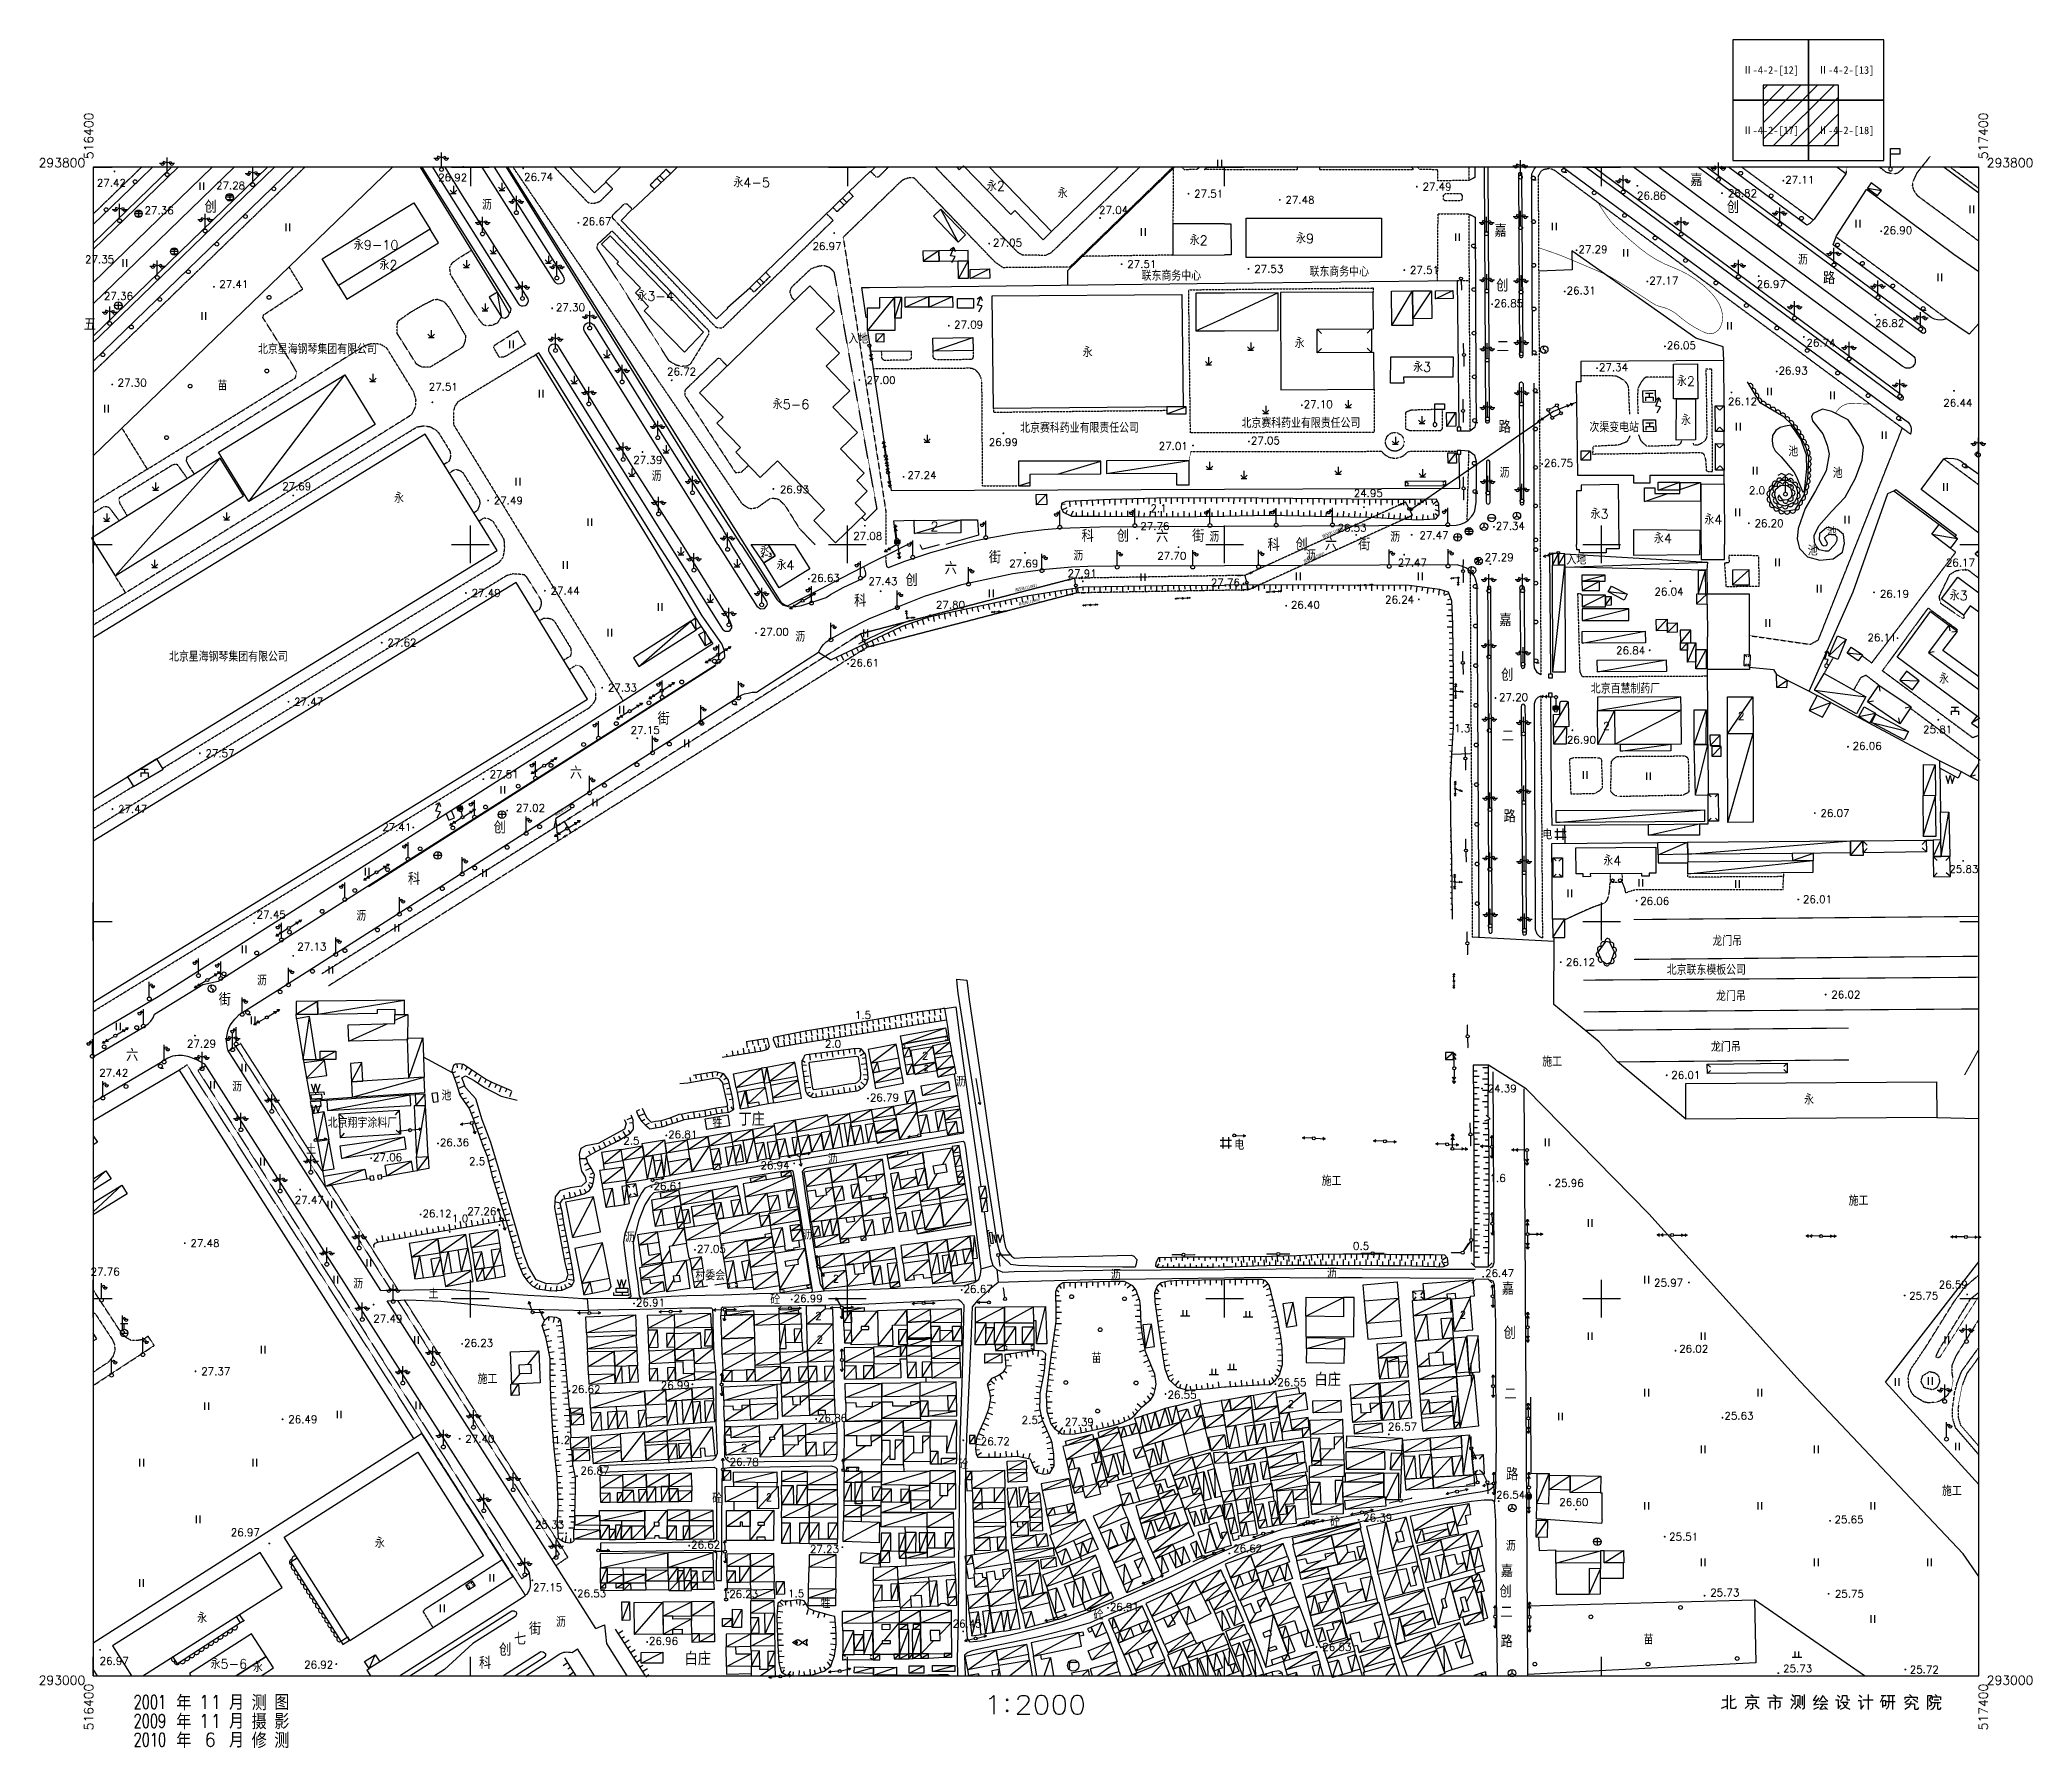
# Paper-space layout 'Layout1' of a CAD drawing. Extents: x -24879 to 517428347, y -192 to 293867594.
# Drawn here: x 516371653 to 517428347, y 292961565 to 293867594 of the extents above.
import ezdxf
from ezdxf.enums import TextEntityAlignment as Align

# ---------------------------------------------------------------- set-up
doc = ezdxf.new("R2010")
doc.units = 0
doc.header["$LTSCALE"] = 10
doc.header["$MEASUREMENT"] = 0
for name, pattern in [('$1$DASH', [0.35, 0.25, -0.1]), ('B1', [3, 2, -1]), ('B32', [5, 4, -1])]:
    doc.linetypes.add(name, pattern=pattern)
for name, color, linetype in [('BJ05', 8, 'Continuous'), ('M-用地 地形图', 8, 'Continuous'), ('M-道路 边线', 2, 'Continuous')]:
    doc.layers.add(name, color=color, linetype=linetype)
doc.styles.add('HZ', font='simplex.shx', dxfattribs={"bigfont": 'hztxt.shx'})
doc.styles.add('HZTXT', font='txt.SHX', dxfattribs={"bigfont": 'HZTXT.SHX'})
doc.styles.add('ST', font='')
doc.styles.add('黑', font='simhei.ttf', dxfattribs={"width": 0.8})
doc.styles.get('ST').set_extended_font_data('SimSun')
doc.linetypes.add('B12', pattern='A,2,-1,[147,symbolx.shx,S=1,R=0,X=0,Y=0],-2', length=5)
doc.linetypes.add('B13', pattern='A,4.5,[145,symbolx.shx,S=0.5,R=0,X=0,Y=0.5],4.5,-0.5,[146,symbolx.shx,S=1,R=0,X=0,Y=0],-0.5', length=10)
doc.linetypes.add('B14', pattern='A,4.5,[145,symbolx.shx,S=0.5,R=0,X=0,Y=0],4.5,-0.5,[146,symbolx.shx,S=1,R=0,X=0,Y=0],-0.5', length=10)
doc.linetypes.add('B31', pattern='A,0,-1e-09,[149,symbolx.shx,S=0.125,R=0,X=0,Y=0],-1.5', length=1.5)

# ---------------------------------------------------------------- blocks, each defined once
blk = doc.blocks.new('BC112')
for p, q in [((-0.49, -0.99), (-0.49, 1.01)), ((0.51, -0.99), (0.51, 1.01))]:
    blk.add_line(p, q)
blk = doc.blocks.new('BC200')
at = {"linetype": 'Continuous', "const_width": 0.25, "flags": 128}
blk.add_lwpolyline([(-0.125, 0, 1), (0.125, 0, 1)], format="xyb", close=True, dxfattribs=at)
blk = doc.blocks.new('BC072')
for p, q in [((-0.99, 2.5), (0.99, 2.5)), ((-0.99, 0), (0.99, 0)), ((0, 1), (0, 2.5))]:
    blk.add_line(p, q)
blk.add_circle((0, 0), 1)
blk = doc.blocks.new('BC026')
for p, q in [((0, 0.5), (0, 4.5)), ((0, 3.5), (0.19, 3.6)), ((0.19, 3.6), (0.39, 3.9)), ((0.39, 3.9), (0.49, 4)), ((0.49, 4), (0.69, 3.9)), ((0.49, 3.5), (1.49, 3.5)), ((0.69, 3.9), (0.89, 3.6)), ((0.89, 3.6), (0.99, 3.5))]:
    blk.add_line(p, q)
blk.add_circle((0, 0), 0.5)
blk.add_arc((0.99, 3.5), 0.5, 179, 0)
blk = doc.blocks.new('BC084')
for p, q in [((-2.21, -0.27), (-2.71, 0.02)), ((-2.7, 0.02), (-2.21, 0.32)), ((-2.21, 0.32), (-1.71, 0.62)), ((-2.21, 0.02), (-2.21, 0.02)), ((-1.71, 0.62), (-1.21, 0.82)), ((-1.71, 0.62), (-1.41, 0.02)), ((-1.41, 0.02), (-1.71, -0.57)), ((-1.21, 0.82), (-0.71, 0.52)), ((-0.71, 0.52), (-0.01, 0.02)), ((-0.01, 0.02), (-0.71, -0.57)), ((1.28, 0.82), (-0.01, 0.02)), ((-0.01, 0.02), (1.28, -0.77)), ((0.98, 0.02), (1.28, 0.82)), ((1.28, -0.77), (0.98, 0.02)), ((-1.71, -0.57), (-2.21, -0.27)), ((-1.21, -0.77), (-1.71, -0.57)), ((-0.71, -0.57), (-1.21, -0.77))]:
    blk.add_line(p, q)
blk.add_circle((-1.81, 0.02), 0.15)
blk = doc.blocks.new('BC137')
at = {"linetype": 'Continuous'}
for p, q in [((0, 0), (7, 0)), ((7, 0), (6.5, 0.4)), ((7, 0), (6.5, -0.4))]:
    blk.add_line(p, q, dxfattribs=at)
blk = doc.blocks.new('BC119')
at = {"linetype": 'Continuous'}
blk.add_line((0.4, 0), (3, 0), dxfattribs=at)
at = {"linetype": 'Continuous', "const_width": 0.15}
blk.add_lwpolyline([(2.925, 0, 1), (3.075, 0, 1)], format="xyb", close=True, dxfattribs=at)
at = {"linetype": 'Continuous'}
blk.add_circle((0, 0), 0.4, dxfattribs=at)
blk = doc.blocks.new('BC118')
at = {"linetype": 'Continuous'}
blk.add_line((0.4, 0), (3, 0), dxfattribs=at)
blk.add_lwpolyline([(2.38, 0.36), (3, 0), (2.38, -0.36)])
blk.add_circle((0, 0), 0.4, dxfattribs=at)
blk = doc.blocks.new('BC031')
blk.add_lwpolyline([(-1.16, 0.99), (-0.47, -1.18), (0.01, 0.93), (0.53, -1.17), (1.23, 0.99)])
blk = doc.blocks.new('BC055')
for p, q in [((-0.98, -0.25), (-0.92, 0.89)), ((-0.92, 0.89), (0.97, 0.89)), ((-0.98, -0.25), (-1.08, -0.94))]:
    blk.add_line(p, q)
blk.add_circle((0, 0), 1.5)
blk = doc.blocks.new('BC027')
for p, q in [((-0.49, 3.5), (-1.49, 3.5)), ((-0.89, 3.6), (-0.99, 3.5)), ((-0.69, 3.9), (-0.89, 3.6)), ((-0.49, 4), (-0.69, 3.9)), ((-0.39, 3.9), (-0.49, 4)), ((-0.19, 3.6), (-0.39, 3.9)), ((0, 3.5), (-0.19, 3.6)), ((0, 0.5), (0, 4.5))]:
    blk.add_line(p, q)
blk.add_circle((0, 0), 0.5)
blk.add_arc((-0.99, 3.5), 0.5, 179, 0)
blk = doc.blocks.new('BC066')
for p, q in [((0.29, 2.31), (-0.64, 1.72)), ((-0.58, 0.09), (0.29, 2.31)), ((0.68, -0.07), (-0.58, 0.09)), ((0.29, 2.31), (0.69, 1.31)), ((-0.21, -1.68), (0.68, -0.07))]:
    blk.add_line(p, q)
blk = doc.blocks.new('BC075')
for p, q in [((1, 0), (-1, 0)), ((0, 1), (0, -1)), ((0, 0), (0, 0))]:
    blk.add_line(p, q)
blk.add_circle((0, 0), 1)
blk = doc.blocks.new('BC068')
for p, q in [((0, 1), (-0.36, 0.22)), ((-0.36, 0.22), (0.42, -0.21)), ((0.41, 0.87), (0.41, 0.87)), ((0.42, -0.21), (0, -1))]:
    blk.add_line(p, q)
blk.add_circle((0, 0), 1)
blk = doc.blocks.new('BC028')
for p, q in [((-1.98, 3), (-0.49, 3)), ((-0.99, 3.5), (-1.19, 3)), ((0, 3.1), (-0.99, 3.5)), ((0, 0.5), (0, 4.5)), ((0, 3.1), (1, 3.5)), ((0.5, 3), (2, 3)), ((1, 3.5), (1.2, 3))]:
    blk.add_line(p, q)
blk.add_circle((0, 0), 0.5)
for centre in [(-1.19, 3), (1.25, 3)]:
    blk.add_arc(centre, 0.5, 179, 0)
blk = doc.blocks.new('BC117')
at = {"linetype": 'Continuous'}
blk.add_line((0.4, 0), (4, 0), dxfattribs=at)
for points in [[(2.37, 0.37), (3, 0), (2.37, -0.37)], [(3.37, 0.37), (4, 0), (3.37, -0.37)]]:
    blk.add_lwpolyline(points)
blk.add_circle((0, 0), 0.4, dxfattribs=at)
blk = doc.blocks.new('BC138')
at = {"linetype": 'Continuous'}
for p, q in [((0.5, 0.5), (-0.5, 0.5)), ((-0.5, 0.5), (-0.5, -0.5)), ((0.5, -0.5), (0.5, 0.5)), ((-0.5, -0.5), (0.5, -0.5))]:
    blk.add_line(p, q, dxfattribs=at)
blk = doc.blocks.new('BC114')
for p, q in [((0, 1), (0, -1)), ((0, -1), (-0.87, -0.13)), ((-0.75, -1), (0.75, -1)), ((0.87, -0.13), (0, -1))]:
    blk.add_line(p, q)
blk = doc.blocks.new('BC020')
for p, q in [((-1, 0.98), (1, 0.98)), ((0, 0.98), (0, -0.02)), ((-1, -0.02), (1, -0.02)), ((-1, -0.02), (-1, -1.02)), ((1, -0.02), (1, -1.02))]:
    blk.add_line(p, q)
blk = doc.blocks.new('BC101')
at = {"linetype": 'Continuous'}
blk.add_circle((0, 0), 0.5, dxfattribs=at)
blk = doc.blocks.new('BC094')
for p, q in [((-0.48, -0.74), (-0.48, 0.76)), ((0.51, -0.74), (0.51, 0.76)), ((-1.23, -0.74), (1.26, -0.74))]:
    blk.add_line(p, q)
blk = doc.blocks.new('BC065')
for p, q in [((-0.77, 0.44), (-0.77, -0.36)), ((0.73, 0.44), (-0.77, 0.44)), ((0.73, -0.36), (0.73, 0.44)), ((-0.77, -0.36), (0.73, -0.36))]:
    blk.add_line(p, q)
blk.add_solid([(-0.77, -0.36), (0.73, -0.36), (-0.77, 0.44), (0.73, 0.44)])
blk = doc.blocks.new('BC009')
blk.add_circle((0, 0), 0.4)
blk = doc.blocks.new('BC034')
for p, q in [((0.25, 3.97), (-0.51, 3.39)), ((-0.45, 1.74), (0.24, 3.91)), ((0.4, 1.61), (-0.45, 1.74)), ((-0.02, 0.48), (0.4, 1.61)), ((0.25, 3.97), (0.56, 3.1))]:
    blk.add_line(p, q)
at = {"extrusion": (0, 0, -1)}
blk.add_ellipse((-0.02, -0.02), major_axis=(-0.354, 0.354), ratio=1, dxfattribs=at)
blk = doc.blocks.new('BC070')
for p, q in [((-0.8, 0.47), (-0.01, 0.47)), ((-0.01, 0.47), (-0.7, -0.52)), ((-0.01, -1.02), (-0.01, 0.97)), ((0.79, 0.47), (-0.01, -0.02)), ((-0.01, -0.02), (0.79, -0.72))]:
    blk.add_line(p, q)
blk.add_circle((0, 0), 1)
blk = doc.blocks.new('BC060')
blk.add_lwpolyline([(-0.75, 1.3), (0, 0), (0.75, 1.3)])
blk = doc.blocks.new('BC069')
for p, q in [((-0.8, -0.5), (0, 0)), ((0, 0), (0, 1)), ((0, 0), (0.8, -0.5))]:
    blk.add_line(p, q)
blk.add_circle((0, 0), 1)
blk = doc.blocks.new('BC087')
at = {"linetype": 'Continuous'}
for p, q in [((-1.5, 0.75), (1.5, 0.75)), ((-0.75, -1.5), (-0.75, 1.5)), ((0.75, -1.5), (0.75, 1.5)), ((-1.5, -0.75), (1.5, -0.75))]:
    blk.add_line(p, q, dxfattribs=at)
blk = doc.blocks.new('BC077')
for p, q in [((1, 0), (-1, 0)), ((-0.8, 0.6), (0.8, 0.6)), ((0, 0.99), (0, -0.99)), ((-0.8, -0.6), (0.8, -0.6))]:
    blk.add_line(p, q)
blk.add_circle((0, 0), 1)
blk = doc.blocks.new('BC007')
for p, q in [((-0.5, 0), (-0.5, 1.5)), ((0.5, 0), (0.5, 1.5))]:
    blk.add_line(p, q)
blk = doc.blocks.new('BC073')
blk.add_line((-0.98, 0), (1, 0))
blk.add_circle((0, 0), 1)
blk = doc.blocks.new('BC040')
for p, q in [((0, 0.49), (0, 5.49)), ((0, 5.49), (2.5, 5.49)), ((2.5, 5.49), (2.5, 3.99)), ((2.5, 3.99), (0, 3.99))]:
    blk.add_line(p, q)
at = {"extrusion": (0, 0, -1)}
blk.add_ellipse((0, 0), major_axis=(0.354, 0.354), ratio=1, dxfattribs=at)
blk = doc.blocks.new('BC029')
for p, q in [((-1, 5.49), (-2, 4.99)), ((0, 4.99), (-1, 5.49)), ((0, 4.99), (0.99, 5.49)), ((0.99, 5.49), (1.99, 4.99)), ((-1, 3.99), (-1.5, 3.49)), ((-1.5, 2.49), (-1.5, 1.99)), ((0, 3.49), (-1, 3.99)), ((0, 0.49), (0, 4.99)), ((0.99, 3.99), (0, 3.49)), ((1.49, 3.49), (0.99, 3.99)), ((1.49, 1.99), (1.49, 2.49))]:
    blk.add_line(p, q)
blk.add_circle((0, 0), 0.5)
blk = doc.blocks.new('M511')
at = {"layer": 'BJ05', "linetype": 'Continuous'}
blk.add_lwpolyline([(0.4, 0), (4, 0)], dxfattribs=at)
at = {"layer": 'BJ05'}
for points in [[(2.3, 0.4), (3, 0), (2.3, -0.4)], [(3.3, 0.4), (4, 0), (3.3, -0.4)]]:
    blk.add_lwpolyline(points, dxfattribs=at)
at = {"layer": 'BJ05', "linetype": 'Continuous'}
blk.add_circle((0, 0), 0.4, dxfattribs=at)
blk = doc.blocks.new('A$C18FE492F')
at = {"layer": 'M-用地 地形图', "linetype": 'Continuous'}
h = blk.add_hatch(dxfattribs=at)
h.set_pattern_fill('ANSI31', color=256, scale=50000, style=0)
h.set_pattern_definition([(45, (-516760762, -293543441), (-4419.41738, 4419.41738), [])])
h.paths.add_polyline_path([(524883, 300153), (524883, 292153), (548883, 292153), (548883, 300153)])
h.paths.add_polyline_path([(564883, 292153), (564883, 300153), (548883, 300153), (548883, 292153)])
h.paths.add_polyline_path([(548883, 292153), (548883, 268153), (564883, 268153), (564883, 292153)])
h.paths.add_polyline_path([(524883, 292153), (524883, 268153), (548883, 268153), (548883, 292153)])
h.paths.add_polyline_path([(552005, 272498), (585761, 272498), (585761, 279898), (552005, 279898)], flags=9)
h.paths.add_polyline_path([(512005, 272498), (545761, 272498), (545761, 279898), (512005, 279898)], flags=9)
at = {"layer": 'M-用地 地形图'}
for p, q in [((-360762, 256559), (-360762, 246559)), ((-360762, 256559), (-350762, 256559)), ((-170762, 256559), (-150762, 256559)), ((-160762, 256559), (-160762, 246559)), ((29238, 256559), (49238, 256559)), ((39238, 256559), (39238, 246559)), ((229238, 256559), (239238, 256559)), ((239238, 246559), (239238, 256559)), ((-360762, 56559), (-360762, 66559)), ((-160762, 56559), (-160762, 66559)), ((39238, 56559), (39238, 66559)), ((239238, 56559), (239238, 66559)), ((-360762, 56559), (-350762, 56559)), ((-170762, 56559), (-150762, 56559)), ((29238, 56559), (49238, 56559)), ((229238, 56559), (249238, 56559)), ((114516, -555794), (115466, -555318)), ((115466, -555318), (116891, -553890)), ((116891, -553890), (116891, -563890)), ((123958, -555859), (123485, -556335)), ((123485, -556335), (123958, -556813)), ((123958, -555859), (123956, -555859)), ((124434, -556335), (123958, -555859)), ((123958, -556813), (124434, -556335)), ((134014, -559128), (129257, -563890)), ((129735, -555794), (130211, -554842)), ((129735, -556272), (129735, -555794)), ((130211, -554842), (130687, -554366)), ((130687, -554366), (131637, -553890)), ((131637, -553890), (133538, -553890)), ((133538, -553890), (134492, -554366)), ((134968, -557698), (134014, -559128)), ((134492, -554366), (134968, -554842)), ((134968, -554842), (135442, -555794)), ((135442, -556746), (134968, -557698)), ((135442, -555794), (135442, -556746)), ((139245, -555794), (138769, -558176)), ((138769, -558176), (138769, -559601)), ((138769, -559601), (139245, -561984)), ((140199, -554366), (139245, -555794)), ((141625, -553890), (140199, -554366)), ((141625, -553890), (141622, -553890)), ((142574, -553890), (141625, -553890)), ((144002, -554366), (142574, -553890)), ((144956, -555794), (144002, -554366)), ((145430, -558176), (144956, -555794)), ((144956, -561984), (145430, -559601)), ((145430, -559601), (145430, -558176)), ((148757, -555794), (148283, -558176)), ((148283, -558176), (148283, -559601)), ((148283, -559601), (148757, -561984)), ((149711, -554366), (148757, -555794)), ((151137, -553890), (149711, -554366)), ((151137, -553890), (151134, -553890)), ((152089, -553890), (151137, -553890)), ((153514, -554366), (152089, -553890)), ((154464, -555794), (153514, -554366)), ((154944, -558176), (154464, -555794)), ((154464, -561984), (154944, -559601)), ((154944, -559601), (154944, -558176)), ((158271, -555794), (157795, -558176)), ((157795, -558176), (157795, -559601)), ((157795, -559601), (158271, -561984)), ((159221, -554366), (158271, -555794)), ((160651, -553890), (159221, -554366)), ((160651, -553890), (160649, -553890)), ((161601, -553890), (160651, -553890)), ((163026, -554366), (161601, -553890)), ((163978, -555794), (163026, -554366)), ((164452, -558176), (163978, -555794)), ((163978, -561984), (164452, -559601)), ((164452, -559601), (164452, -558176)), ((502882, -560584), (505739, -559441)), ((503168, -556298), (505739, -556298)), ((505739, -553727), (505739, -561155)), ((507739, -560584), (507739, -553727)), ((507739, -556584), (510310, -555727)), ((510596, -559727), (510310, -560584)), ((515286, -554870), (522715, -554870)), ((515286, -560870), (517572, -558870)), ((516715, -558298), (516715, -556298)), ((516715, -556298), (521286, -556298)), ((521286, -558298), (516715, -558298)), ((518429, -553441), (519572, -554298)), ((519286, -558298), (519286, -560870)), ((520715, -559155), (522715, -560870)), ((521286, -556298), (521286, -558298)), ((527238, -555155), (535238, -555155)), ((528667, -556870), (533809, -556870)), ((528667, -560584), (528667, -556870)), ((530381, -553441), (531809, -554584)), ((531238, -555155), (531238, -561441)), ((533809, -560012), (532667, -560584)), ((533809, -556870), (533809, -560012)), ((539524, -555727), (540952, -556870)), ((539809, -560870), (541238, -558012)), ((540095, -553441), (541238, -554584)), ((542952, -559441), (541524, -561155)), ((541809, -554012), (544381, -554012)), ((541809, -558870), (541809, -554012)), ((543238, -558012), (542952, -559441)), ((543238, -555727), (543238, -558012)), ((543524, -559155), (544952, -560584)), ((544381, -554012), (544381, -558870)), ((545524, -554298), (545524, -559155)), ((546667, -553441), (546667, -560584)), ((553238, -553727), (551524, -556584)), ((551524, -556584), (553524, -556298)), ((554381, -555155), (551809, -558870)), ((551809, -558870), (554381, -558584)), ((551809, -561155), (554381, -560012)), ((554381, -557155), (555524, -556012)), ((556667, -558584), (554952, -561155)), ((554952, -558584), (558952, -558584)), ((555524, -556012), (556667, -554012)), ((555524, -557155), (558381, -557155)), ((556667, -554012), (557524, -555441)), ((557524, -555441), (558095, -556012)), ((557524, -559727), (558952, -561441)), ((558095, -556012), (559238, -556870)), ((563238, -556298), (564667, -556298)), ((564381, -553727), (565524, -554870)), ((564667, -556298), (564667, -560870)), ((564667, -560870), (566095, -559155)), ((565809, -556870), (566667, -556012)), ((566095, -557441), (569809, -557441)), ((566667, -556012), (566952, -555441)), ((566952, -554012), (569238, -554012)), ((566952, -555441), (566952, -554012)), ((566952, -557441), (567809, -559155)), ((568952, -559155), (567524, -560584)), ((567809, -559155), (568952, -560298)), ((569809, -557441), (568952, -559155)), ((569238, -554012), (569238, -556012)), ((569238, -556012), (569524, -556298)), ((569524, -556298), (570952, -556298)), ((575238, -556584), (576667, -556584)), ((575809, -553727), (577238, -554870)), ((576667, -556584), (576667, -561155)), ((576667, -561155), (578381, -559155)), ((577809, -556298), (583238, -556298)), ((580667, -553441), (580667, -561441)), ((587238, -557441), (588952, -554012)), ((587524, -554012), (590095, -554012)), ((588381, -556584), (589809, -556584)), ((588381, -560298), (588381, -556584)), ((589809, -559441), (588381, -559441)), ((589809, -556584), (589809, -559441)), ((590381, -557155), (594952, -557155)), ((590667, -554012), (594667, -554012)), ((591238, -559727), (590952, -560298)), ((591524, -557727), (591238, -559727)), ((591524, -554012), (591524, -557727)), ((593524, -554012), (593524, -561441)), ((600016, -557727), (602587, -555727)), ((602301, -560012), (600016, -561441)), ((600301, -554870), (606587, -554870)), ((600301, -556012), (600301, -554870)), ((600587, -558298), (605159, -558298)), ((602873, -558584), (602301, -560012)), ((602587, -553441), (603730, -554584)), ((603159, -556870), (602873, -558584)), ((604301, -555727), (606873, -557441)), ((605159, -558298), (605159, -560870)), ((606587, -554870), (606587, -556012)), ((612170, -554012), (614456, -554012)), ((612170, -561441), (612170, -554012)), ((614456, -554012), (613027, -556298)), ((613027, -556298), (613885, -557441)), ((614170, -558870), (613027, -559727)), ((613885, -557441), (614170, -558870)), ((614456, -557727), (619027, -557727)), ((614742, -554584), (619027, -554584)), ((614742, -556298), (614742, -554584)), ((615027, -560870), (615885, -559441)), ((615599, -556298), (618170, -556298)), ((615885, -559441), (616170, -557727)), ((616170, -553441), (617027, -554298)), ((617313, -557727), (617313, -560870)), ((619027, -554584), (619027, -556298)), ((116891, -563890), (116889, -563890)), ((123958, -561573), (123485, -562049)), ((123485, -562049), (123958, -562527)), ((123958, -561573), (123956, -561573)), ((124434, -562049), (123958, -561573)), ((123958, -562527), (124434, -562049)), ((129257, -563890), (135918, -563890)), ((135918, -563890), (135916, -563890)), ((139245, -561984), (140199, -563411)), ((140199, -563411), (141625, -563890)), ((141625, -563890), (142574, -563890)), ((142574, -563890), (144002, -563411)), ((144002, -563411), (144956, -561984)), ((148757, -561984), (149711, -563411)), ((149711, -563411), (151137, -563890)), ((151137, -563890), (152089, -563890)), ((152089, -563890), (153514, -563411)), ((153514, -563411), (154464, -561984)), ((158271, -561984), (159221, -563411)), ((159221, -563411), (160651, -563890)), ((160651, -563890), (161601, -563890)), ((161601, -563890), (163026, -563411)), ((163026, -563411), (163978, -561984)), ((508310, -560870), (507739, -560584)), ((510025, -560870), (508310, -560870)), ((510310, -560584), (510025, -560870)), ((519286, -560870), (517858, -561441)), ((546667, -560584), (545809, -561441)), ((554952, -561155), (558381, -560870)), ((567524, -560584), (565809, -561441)), ((568952, -560298), (570952, -561155)), ((590952, -560298), (590095, -561155)), ((605159, -560870), (605444, -561155)), ((605444, -561155), (606873, -561155)), ((606873, -561155), (607444, -560298)), ((613885, -561441), (615027, -560870)), ((617313, -560870), (617599, -561155)), ((617599, -561155), (618742, -561155)), ((618742, -561155), (619313, -560298))]:
    blk.add_line(p, q, dxfattribs=at)
at = {"layer": 'M-用地 地形图', "linetype": 'Continuous'}
for p, q in [((419131, 253937), (420731, 253937)), ((402986, 249857), (404586, 249857)), ((371277, 213858), (372877, 213858)), ((609807, 180697), (611407, 180697)), ((288336, 170688), (290613, 168439)), ((317125, 170864), (314878, 168586)), ((288413, 158170), (290662, 160447)), ((317226, 158350), (314947, 160596)), ((403478, 157283), (405078, 157283)), ((404017, 137179), (405617, 137179)), ((413862, 127178), (405342, 121327)), ((413862, 127178), (423988, 131227)), ((420685, 130698), (422130, 130488)), ((422130, 130488), (421225, 129342)), ((422543, 131438), (423988, 131227)), ((423988, 131227), (423083, 130081)), ((499430, 130061), (501708, 127814)), ((504147, 130083), (501894, 127810)), ((337511, 74751), (405342, 121327)), ((371893, 121286), (373493, 121286)), ((405342, 121327), (405973, 122644)), ((406797, 121439), (405342, 121327)), ((406992, 122457), (407623, 123773)), ((408448, 122569), (406992, 122457)), ((499548, 116488), (501810, 118752)), ((504210, 116452), (501951, 118718)), ((596706, 122520), (598306, 122520)), ((499565, 109983), (501823, 107715)), ((504240, 109945), (501973, 107686)), ((59687, 102608), (60675, 95479)), ((371689, 98584), (373289, 98584)), ((499618, 95903), (501869, 98177)), ((504305, 95933), (502030, 98183)), ((631643, 97407), (633243, 97407)), ((335246, 90110), (336830, 88858)), ((335264, 87494), (336743, 88405)), ((356434, 87647), (355066, 88532)), ((356414, 90273), (355079, 89348)), ((151685, 74520), (151685, 71520)), ((157333, 76424), (157207, 79421)), ((160204, 79547), (160288, 77549)), ((163328, 76675), (163202, 79673)), ((163685, 74519), (163685, 71519)), ((166199, 79799), (166283, 77800)), ((169322, 76927), (169196, 79925)), ((169685, 74519), (169685, 71519)), ((172194, 80050), (172278, 78052)), ((175317, 77179), (175191, 80176)), ((175715, 74489), (175685, 71489)), ((178189, 80302), (178272, 78304)), ((181272, 77402), (181187, 80401)), ((181714, 74429), (181685, 71429)), ((184186, 80486), (184242, 78486)), ((187269, 77572), (187184, 80570)), ((187714, 74370), (187684, 71370)), ((190183, 80655), (190240, 78656)), ((193267, 77741), (193182, 80740)), ((193714, 74310), (193684, 71311)), ((196181, 80825), (196237, 78826)), ((199264, 77911), (199180, 80910)), ((199714, 74251), (199684, 71251)), ((202178, 80994), (202235, 78995)), ((205192, 78031), (205178, 81031)), ((205713, 74191), (205684, 71192)), ((208178, 81045), (208188, 79045)), ((211192, 78059), (211178, 81059)), ((211713, 74132), (211683, 71132)), ((214178, 81074), (214187, 79074)), ((217192, 78088), (217178, 81088)), ((217638, 74258), (217682, 71258)), ((220178, 81102), (220187, 79102)), ((223192, 78116), (223178, 81116)), ((223637, 74347), (223682, 71347)), ((226178, 81131), (226187, 79131)), ((229192, 78145), (229178, 81145)), ((229637, 74436), (229681, 71436)), ((232178, 81159), (232187, 79159)), ((235192, 78173), (235178, 81173)), ((235636, 74525), (235681, 71525)), ((238178, 81188), (238187, 79188)), ((241265, 81177), (241250, 79177)), ((242177, 74638), (242237, 71638)), ((244242, 78154), (244265, 81154)), ((247265, 81131), (247249, 79131)), ((248176, 74758), (248236, 71758)), ((250242, 78108), (250265, 81108)), ((253265, 81085), (253249, 79085)), ((254175, 74878), (254235, 71878)), ((256241, 78062), (256264, 81062)), ((259264, 81039), (259249, 79039)), ((260174, 74998), (260234, 71998)), ((262241, 78016), (262264, 81016)), ((263233, 72050), (263279, 74049)), ((265264, 80993), (265249, 78993)), ((266301, 74981), (266232, 71981)), ((268241, 77970), (268264, 80970)), ((271264, 80947), (271249, 78947)), ((272299, 74844), (272231, 71845)), ((274229, 77929), (274264, 80929)), ((277264, 80894), (277240, 78894)), ((278297, 74708), (278229, 71709)), ((280229, 77859), (280264, 80859)), ((283263, 80824), (283240, 78824)), ((284296, 74572), (284228, 71573)), ((286228, 77789), (286263, 80789)), ((289263, 80754), (289240, 78754)), ((290283, 74449), (290227, 71449)), ((292228, 77719), (292263, 80719)), ((295263, 80684), (295239, 78684)), ((296282, 74336), (296225, 71336)), ((298227, 77650), (298262, 80649)), ((301262, 80614), (301239, 78614)), ((302281, 74222), (302224, 71223)), ((304227, 77580), (304262, 80579)), ((307262, 80544), (307238, 78544)), ((308280, 74109), (308223, 71110)), ((310226, 77510), (310261, 80509)), ((313261, 80474), (313238, 78474)), ((314279, 73996), (314222, 70997)), ((316226, 77440), (316261, 80439)), ((319261, 80404), (319238, 78404)), ((322261, 77372), (322261, 80372)), ((325261, 80372), (325261, 78372)), ((328261, 77372), (328261, 80372)), ((331261, 80372), (331261, 78372)), ((334261, 77372), (334261, 80372)), ((337261, 80372), (337261, 78372)), ((340308, 77372), (340261, 80372)), ((343260, 80420), (343292, 78420)), ((346308, 77468), (346260, 80467)), ((349260, 80515), (349291, 78515)), ((349717, 77870), (352094, 79668)), ((350708, 75022), (353063, 74240)), ((352966, 77255), (350967, 77191)), ((372043, 83639), (373643, 83639)), ((160685, 71519), (160685, 73519)), ((166685, 71519), (166685, 73519)), ((172685, 71519), (172705, 73519)), ((178685, 71459), (178705, 73459)), ((184685, 71400), (184704, 73400)), ((190684, 71340), (190704, 73340)), ((196684, 71281), (196704, 73281)), ((202684, 71221), (202703, 73221)), ((208683, 71162), (208703, 73162)), ((214683, 71214), (214653, 73214)), ((220682, 71303), (220652, 73303)), ((226681, 71392), (226652, 73392)), ((232681, 71481), (232651, 73481)), ((238680, 71570), (238650, 73570)), ((245237, 71698), (245197, 73698)), ((251236, 71818), (251196, 73818)), ((257234, 71938), (257194, 73938)), ((269232, 71913), (269277, 73913)), ((275230, 71777), (275276, 73776)), ((281229, 71641), (281274, 73640)), ((287227, 71506), (287265, 73505)), ((293226, 71393), (293264, 73392)), ((299225, 71280), (299263, 73279)), ((305224, 71166), (305262, 73166)), ((311223, 71053), (311261, 73053)), ((317220, 70884), (317331, 72880)), ((320381, 73713), (320215, 70717)), ((323210, 70551), (323321, 72548)), ((326372, 73380), (326206, 70385)), ((329201, 70218), (329312, 72215)), ((332363, 73047), (332197, 70052)), ((335192, 69886), (335303, 71883)), ((338354, 72715), (338187, 69719)), ((341183, 69553), (341294, 71550)), ((344344, 72382), (344178, 69387)), ((347173, 69831), (347060, 71828)), ((349999, 72995), (350168, 70000)), ((352502, 71485), (350966, 72766)), ((65721, 57576), (65649, 58146)), ((149275, 31729), (149752, 28767)), ((152237, 32206), (152555, 30232)), ((155199, 32683), (155675, 29721)), ((158161, 33160), (158478, 31185)), ((161122, 33637), (161599, 30675)), ((164085, 34102), (164121, 32102)), ((167085, 34154), (167138, 31155)), ((170084, 34207), (170120, 32208)), ((173084, 34260), (173137, 31261)), ((176083, 34313), (176119, 32314)), ((179083, 34366), (179136, 31367)), ((182082, 34419), (182118, 32419)), ((185082, 34472), (185135, 31473)), ((188082, 34508), (188100, 32508)), ((191082, 34536), (191110, 31536)), ((194082, 34564), (194100, 32564)), ((197081, 34592), (197109, 31592)), ((200081, 34620), (200100, 32620)), ((203081, 34648), (203109, 31648)), ((206081, 34676), (206100, 32676)), ((209081, 34704), (209109, 31704)), ((212081, 34732), (212099, 32732)), ((215081, 34760), (215109, 31760)), ((218080, 34788), (218099, 32788)), ((221080, 34816), (221108, 31816)), ((224080, 34844), (224099, 32844)), ((227080, 34872), (227108, 31872)), ((230080, 34900), (230099, 32900)), ((233080, 34928), (233108, 31928)), ((236080, 34956), (236098, 32956)), ((242238, 35014), (242257, 33014)), ((245238, 35042), (245266, 32042)), ((248238, 35070), (248256, 33070)), ((251238, 35081), (251229, 32081)), ((254238, 35072), (254232, 33072)), ((257238, 35064), (257229, 32064)), ((260238, 35055), (260232, 33055)), ((263238, 35046), (263229, 32046)), ((266238, 35037), (266232, 33037)), ((269238, 35029), (269229, 32029)), ((272237, 35020), (272232, 33020)), ((275237, 35011), (275229, 32011)), ((278237, 35003), (278232, 33003)), ((281237, 34994), (281229, 31994)), ((284237, 34985), (284232, 32985)), ((287237, 34977), (287229, 31977)), ((290237, 34968), (290232, 32968)), ((293237, 34959), (293229, 31959)), ((296237, 34950), (296232, 32950)), ((299237, 34942), (299229, 31942)), ((302237, 34933), (302232, 32933)), ((305237, 34924), (305229, 31924)), ((308237, 34916), (308232, 32916)), ((311237, 34907), (311229, 31907)), ((314237, 34898), (314232, 32898)), ((317237, 34889), (317229, 31889)), ((320237, 34881), (320231, 32881)), ((323237, 34872), (323229, 31872)), ((326237, 34863), (326231, 32863)), ((329237, 34855), (329229, 31855)), ((332237, 34846), (332231, 32846)), ((335237, 34837), (335229, 31837)), ((338227, 34685), (337955, 32704)), ((341199, 34278), (340792, 31305)), ((344172, 33870), (343900, 31888)), ((347144, 33462), (346736, 30490)), ((350116, 33054), (349844, 31073)), ((353088, 32646), (352680, 29674)), ((355973, 31832), (355404, 29914)), ((372168, 33314), (373768, 33314)), ((96340, 21141), (96975, 18209)), ((99272, 21776), (99696, 19822)), ((102204, 22412), (102839, 19480)), ((105136, 23047), (105559, 21093)), ((108068, 23683), (108703, 20751)), ((110999, 24318), (111423, 22364)), ((113931, 24954), (114567, 22022)), ((116863, 25589), (117287, 23635)), ((119795, 26225), (120431, 23293)), ((122727, 26860), (123151, 24906)), ((125659, 27496), (126295, 24564)), ((128591, 28131), (129015, 26177)), ((131523, 28767), (132158, 25835)), ((134466, 29345), (134783, 27371)), ((137427, 29822), (137904, 26860)), ((140389, 30299), (140707, 28324)), ((143351, 30776), (143828, 27814)), ((146313, 31253), (146631, 29278)), ((358365, 30464), (355549, 29430)), ((359921, 24730), (356924, 24609)), ((359398, 27647), (357521, 26958)), ((360042, 21732), (358044, 21651)), ((63461, 10876), (64744, 8164)), ((66631, 12376), (67487, 10568)), ((69596, 13779), (70235, 11884)), ((73180, 14987), (74138, 12144)), ((76023, 15945), (76662, 14049)), ((78866, 16903), (79824, 14060)), ((81709, 17861), (82347, 15966)), ((84612, 18598), (85248, 15667)), ((87544, 19234), (87968, 17279)), ((90476, 19870), (91112, 16938)), ((93408, 20505), (93832, 18550)), ((360163, 18734), (357165, 18614)), ((360363, 12738), (357363, 12692)), ((360283, 15737), (358285, 15656)), ((623373, 13700), (623844, 10737)), ((41329, 404), (42612, -2308)), ((44041, 1687), (44896, -121)), ((46753, 2970), (48036, 258)), ((49464, 4253), (50320, 2445)), ((52176, 5536), (53459, 2824)), ((54888, 6819), (55743, 5011)), ((57600, 8102), (58883, 5390)), ((60749, 9593), (61605, 7785)), ((360455, 6739), (358384, 6707)), ((360409, 9738), (358409, 9708)), ((360546, 739), (358418, 707)), ((360500, 3739), (358501, 3709)), ((627960, 10434), (624993, 9990)), ((-31349, -6349), (-29749, -6349)), ((33194, -3446), (34049, -5254)), ((35906, -2163), (37189, -4874)), ((38617, -880), (39473, -2687)), ((360612, -5260), (358452, -5283)), ((360581, -2260), (358581, -2281)), ((360643, -8260), (358643, -8281)), ((404457, -6177), (406057, -6177)), ((514908, -7881), (516074, -6785)), ((515093, -1875), (516190, -3040)), ((517897, -7972), (516800, -6807)), ((518077, -1963), (516913, -3060)), ((612688, -755), (615655, -310)), ((360674, -11260), (358485, -11283)), ((360706, -17260), (358519, -17268)), ((360695, -14260), (358695, -14267)), ((360717, -20260), (358717, -20267)), ((586247, -18062), (586864, -21202)), ((-20792, -28425), (-19192, -28425)), ((360728, -23260), (358553, -23268)), ((360734, -29260), (358586, -29260)), ((360734, -26260), (358734, -26260)), ((414941, -30347), (414926, -30827)), ((415016, -25266), (414976, -28747)), ((580224, -27028), (583364, -26412)), ((603443, -29613), (600303, -30229)), ((360734, -35260), (358620, -35260)), ((360682, -41258), (358653, -41125)), ((360734, -32260), (358734, -32260)), ((360734, -38260), (358734, -38260)), ((597419, -38580), (596803, -35440)), ((360095, -50239), (358099, -50108)), ((360486, -44252), (358491, -44121)), ((360291, -47245), (358687, -47140)), ((359916, -53233), (358721, -53171)), ((359759, -56229), (358738, -56176)), ((359602, -59225), (358755, -59181)), ((359444, -62221), (358772, -62186)), ((359287, -65217), (358789, -65191)), ((359130, -68213), (358805, -68196)), ((359132, -71212), (358822, -71215)), ((634632, -66482), (637537, -65734)), ((-166285, -83298), (-166135, -83705)), ((359163, -74212), (358839, -74215)), ((359194, -77212), (358856, -77215)), ((359225, -80212), (358873, -80215)), ((359256, -83211), (358890, -83215)), ((495757, -75694), (497365, -77294)), ((501093, -75694), (499503, -77294)), ((-165661, -85231), (-165120, -87363)), ((359287, -86211), (358907, -86215)), ((359318, -89211), (358924, -89215)), ((359373, -92211), (358941, -92220)), ((495827, -90278), (497420, -88664)), ((501185, -90230), (499575, -88644)), ((359436, -95210), (358957, -95220)), ((359499, -98209), (358974, -98220)), ((359562, -101209), (358991, -101221)), ((359625, -104208), (359008, -104221)), ((577825, -100660), (580116, -102894)), ((577917, -107108), (580145, -104811)), ((611385, -100288), (609170, -102598)), ((611579, -106569), (609264, -104360)), ((359688, -107207), (359025, -107221)), ((359751, -110207), (359042, -110221)), ((359788, -113206), (359059, -113213)), ((359817, -116206), (359076, -116213)), ((413561, -109717), (415141, -111291)), ((418425, -109705), (416476, -111409)), ((615105, -108942), (617241, -111049)), ((624006, -109030), (621877, -111144)), ((359847, -119206), (359092, -119213)), ((359876, -122206), (359109, -122213)), ((359906, -125206), (359126, -125213)), ((413577, -120013), (415187, -118398)), ((418446, -120005), (416704, -118497)), ((615178, -119695), (617287, -117561)), ((624198, -119651), (622053, -117554)), ((359935, -128206), (359143, -128213)), ((359965, -131205), (359160, -131213)), ((359994, -134205), (359177, -134213)), ((360024, -137205), (359194, -137213)), ((-291413, -172214), (-289813, -172214)), ((88336, -189877), (88595, -191860)), ((-337727, -200728), (-336127, -200728)), ((-278885, -192755), (-277285, -192755)), ((22971, -200680), (23300, -202652)), ((26424, -203145), (25930, -200186)), ((28889, -199692), (29218, -201664)), ((32342, -202157), (31848, -199198)), ((34807, -198704), (35136, -200676)), ((38260, -201169), (37766, -198210)), ((40725, -197716), (41054, -199688)), ((40887, -200732), (41361, -203694)), ((44216, -200206), (43690, -197253)), ((46643, -196726), (46994, -198695)), ((46811, -199783), (47286, -202745)), ((50123, -199152), (49596, -196199)), ((50248, -202270), (49932, -200296)), ((52550, -195672), (52901, -197641)), ((52736, -198834), (53210, -201796)), ((56030, -198098), (55503, -195145)), ((56172, -201321), (55856, -199346)), ((58456, -194618), (58808, -196587)), ((58660, -197884), (59135, -200847)), ((61937, -197045), (61410, -194091)), ((62097, -200372), (61780, -198397)), ((64363, -193564), (64714, -195533)), ((64584, -196935), (65059, -199897)), ((67843, -195991), (67316, -193038)), ((68021, -199423), (67705, -197448)), ((70270, -192511), (70621, -194480)), ((70509, -195986), (70984, -198948)), ((73592, -194830), (73220, -191984)), ((73946, -198474), (73629, -196499)), ((76178, -191466), (76437, -193449)), ((76433, -195037), (76908, -197999)), ((79542, -194052), (79153, -191077)), ((79870, -197524), (79554, -195550)), ((82358, -194088), (82832, -197050)), ((82468, -190644), (82727, -192627)), ((85832, -193230), (85443, -190255)), ((85795, -196575), (85478, -194600)), ((88282, -193138), (88757, -196101)), ((-16149, -210586), (-15684, -213550)), ((-13724, -210209), (-14193, -207246)), ((-12720, -213084), (-13030, -211108)), ((-11230, -206777), (-10918, -208753)), ((-10222, -209655), (-9756, -212619)), ((-7798, -209272), (-8267, -206308)), ((-6792, -212153), (-7103, -210178)), ((-5304, -205840), (-4991, -207815)), ((-4294, -208724), (-3829, -211688)), ((2903, -207477), (2329, -204532)), ((2852, -209864), (2536, -207889)), ((5273, -203958), (5656, -205921)), ((5340, -206427), (5815, -209389)), ((8792, -206329), (8218, -203384)), ((8777, -208915), (8460, -206940)), ((11163, -202811), (11545, -204774)), ((11265, -205478), (11739, -208440)), ((14588, -205121), (14094, -202162)), ((14701, -207966), (14385, -205991)), ((17053, -201668), (17382, -203640)), ((17189, -204529), (17664, -207491)), ((20506, -204133), (20012, -201174)), ((20626, -207016), (20309, -205042)), ((23113, -203580), (23588, -206542)), ((26550, -206067), (26234, -204092)), ((29038, -202630), (29512, -205593)), ((32475, -205118), (32158, -203143)), ((34962, -201681), (35437, -204643)), ((38399, -204169), (38083, -202194)), ((40120, -211274), (40353, -213260)), ((43379, -214043), (43195, -210965)), ((44324, -203220), (44007, -201245)), ((46078, -211026), (45623, -212973)), ((68210, -208566), (69661, -209120)), ((68633, -210919), (69896, -209805)), ((92041, -204177), (91263, -205037)), ((92481, -206627), (91321, -206259)), ((-325185, -221164), (-323585, -221164)), ((-167966, -219056), (-167785, -221048)), ((-165379, -221824), (-164938, -219213)), ((-162398, -220623), (-163505, -222289)), ((-24575, -214946), (-24755, -213795)), ((-21995, -212038), (-21611, -214481)), ((-18647, -214015), (-18957, -212039)), ((15127, -217027), (16791, -218137)), ((17472, -219857), (15137, -219662)), ((19650, -216930), (19292, -213951)), ((22270, -213593), (22509, -215579)), ((25654, -216195), (25247, -213222)), ((28220, -212816), (28491, -214797)), ((31599, -215381), (31192, -212409)), ((34164, -212002), (34435, -213984)), ((37490, -214603), (37140, -211624)), ((46016, -214431), (48228, -213081)), ((46485, -219120), (49463, -218757)), ((49074, -215782), (47092, -216048)), ((49827, -221735), (47841, -221977)), ((376166, -220931), (379166, -220944)), ((495279, -219044), (497040, -220768)), ((537562, -218596), (535916, -220277)), ((-170298, -223637), (-168397, -223015)), ((-166513, -225555), (-169365, -226489)), ((-168175, -229241), (-166348, -228428)), ((-164215, -230763), (-166956, -231982)), ((-161580, -224773), (-159901, -222287)), ((-157415, -223965), (-158534, -225623)), ((-156413, -228695), (-155124, -225986)), ((-152415, -227275), (-153274, -229081)), ((-150906, -231352), (-149721, -228597)), ((-146965, -229782), (-147755, -231619)), ((-145394, -233723), (-144209, -230968)), ((-141453, -232153), (-142243, -233990)), ((-43892, -228374), (-44245, -226201)), ((-41412, -224932), (-41091, -226906)), ((-37970, -227413), (-38450, -224451)), ((-35489, -223971), (-35169, -225945)), ((-32158, -226068), (-32419, -223452)), ((-29590, -223356), (-30075, -225296)), ((-28138, -226239), (-26679, -224083)), ((-26482, -229636), (-23558, -228966)), ((-24779, -226289), (-26409, -227448)), ((-22888, -231890), (-24837, -232337)), ((15530, -222937), (17504, -222617)), ((18972, -225418), (16011, -225899)), ((16401, -228874), (18380, -228590)), ((19796, -231417), (16827, -231843)), ((31325, -232222), (31784, -235186)), ((37210, -231251), (37704, -234210)), ((40665, -233733), (40440, -231745)), ((43309, -230414), (43646, -233395)), ((46354, -232247), (45333, -230527)), ((46327, -228538), (48515, -230365)), ((47568, -224585), (50124, -224775)), ((49930, -227667), (48041, -227010)), ((371166, -222725), (373166, -222703)), ((374200, -225691), (371200, -225725)), ((371234, -228725), (373234, -228702)), ((374267, -231691), (371268, -231725)), ((376140, -226931), (379140, -226944)), ((379127, -229944), (377127, -229935)), ((379153, -223944), (377153, -223935)), ((495332, -224126), (497032, -222390)), ((537615, -223680), (535834, -221936)), ((-166523, -235006), (-164597, -234470)), ((-162829, -237092), (-164874, -237661)), ((-163245, -239992), (-161589, -238872)), ((-159080, -240796), (-161565, -242477)), ((-139826, -236208), (-138729, -233416)), ((-30683, -242531), (-30095, -245473)), ((-24891, -235101), (-22222, -234798)), ((-24541, -241678), (-24152, -244652)), ((-21571, -237743), (-23559, -237969)), ((-21460, -243415), (-22440, -241672)), ((17669, -234695), (19503, -233897)), ((21041, -234351), (19653, -236326)), ((22890, -236566), (22583, -234590)), ((25393, -233141), (25854, -236105)), ((28819, -235645), (28513, -233668)), ((34744, -234704), (34415, -232731)), ((371301, -234725), (373301, -234702)), ((374335, -237691), (371335, -237724)), ((371359, -240724), (373359, -240721)), ((376087, -238931), (379087, -238944)), ((376113, -232931), (379113, -232944)), ((379074, -241944), (377074, -241935)), ((379100, -235944), (377100, -235935)), ((-230410, -245376), (-228022, -247506)), ((-198468, -243545), (-200598, -245933)), ((-160371, -245224), (-158522, -244460)), ((-156452, -246851), (-159225, -247996)), ((-158180, -250808), (-156301, -250124)), ((-154335, -252601), (-157154, -253627)), ((-77522, -248482), (-74991, -247311)), ((-74331, -250295), (-76331, -250347)), ((-72699, -243996), (-70852, -243229)), ((-68777, -245616), (-71548, -246767)), ((-70050, -249366), (-68320, -248363)), ((-65950, -250457), (-67806, -251533)), ((-62197, -252799), (-62545, -250830)), ((-59765, -249323), (-59243, -252277)), ((-56365, -251447), (-56977, -249543)), ((-54427, -247673), (-53509, -250529)), ((-50653, -249611), (-51265, -247707)), ((-48715, -245837), (-47797, -248693)), ((-44855, -248129), (-45176, -246155)), ((-42375, -244687), (-41894, -247648)), ((-38933, -247167), (-39254, -245192)), ((-36453, -243724), (-35972, -246685)), ((-33037, -246060), (-33429, -244099)), ((-27127, -245041), (-27386, -243058)), ((374363, -243720), (371363, -243724)), ((371368, -246724), (373368, -246721)), ((374372, -249720), (371372, -249724)), ((371377, -252724), (373377, -252721)), ((376227, -250486), (379227, -250430)), ((379283, -253429), (377283, -253467)), ((-229685, -258103), (-227555, -255715)), ((-197739, -256277), (-200127, -254147)), ((-156127, -256446), (-154248, -255762)), ((-152282, -258238), (-155100, -259265)), ((-154315, -262166), (-152407, -261565)), ((-150553, -264127), (-153415, -265027)), ((-95837, -262956), (-94368, -265571)), ((-91664, -264271), (-92530, -262468)), ((-90258, -260268), (-88960, -262973)), ((-86256, -261674), (-87121, -259871)), ((-84850, -257671), (-83551, -260376)), ((-80932, -258920), (-81974, -257213)), ((-79934, -254797), (-78371, -257358)), ((-75810, -255795), (-76852, -254088)), ((374381, -255720), (371381, -255724)), ((371386, -258724), (373386, -258721)), ((374391, -261720), (371391, -261724)), ((376339, -256485), (379339, -256429)), ((376451, -262484), (379450, -262428)), ((379395, -259428), (377395, -259465)), ((-152026, -267711), (-150180, -266940)), ((-148102, -269324), (-150871, -270479)), ((-150536, -273520), (-148596, -273036)), ((-102354, -269175), (-99354, -269188)), ((-98500, -271573), (-100176, -272663)), ((-99470, -275314), (-96759, -274029)), ((-96983, -267041), (-97963, -265297)), ((371395, -264724), (373395, -264721)), ((374400, -267720), (371400, -267724)), ((371404, -270724), (373404, -270721)), ((374409, -273720), (371409, -273724)), ((376561, -268441), (379561, -268427)), ((376590, -274441), (379590, -274427)), ((379506, -265427), (377507, -265464)), ((379576, -271427), (377576, -271436)), ((-146900, -275705), (-149810, -276431)), ((-149036, -279328), (-147132, -278713)), ((-145259, -281261), (-148114, -282183)), ((-147192, -285037), (-145289, -284423)), ((-98209, -283003), (-96975, -285135)), ((-97834, -278822), (-95219, -279592)), ((-95803, -282547), (-97722, -281983)), ((-95474, -276740), (-97281, -277596)), ((-77879, -283112), (-76177, -284400)), ((-73241, -282379), (-74606, -284282)), ((371412, -276724), (373412, -276722)), ((374415, -279721), (371415, -279724)), ((371418, -282724), (373418, -282722)), ((376618, -280441), (379618, -280427)), ((379604, -277427), (377604, -277436)), ((379632, -283426), (377632, -283436)), ((-143416, -286971), (-146271, -287892)), ((-145374, -290755), (-143465, -290159)), ((-141616, -292724), (-144479, -293619)), ((-115432, -292156), (-112942, -292734)), ((-112598, -295312), (-114547, -295762)), ((-110740, -290556), (-111140, -288596)), ((-108401, -287016), (-107800, -289955)), ((-104915, -289142), (-105493, -287228)), ((-102911, -285403), (-102043, -288275)), ((-99303, -287102), (-100305, -285371)), ((-76829, -289901), (-75436, -287953)), ((-72194, -289121), (-73984, -287687)), ((50587, -288910), (52031, -289591)), ((50895, -291103), (52069, -290098)), ((59282, -287554), (58127, -288616)), ((59589, -289736), (58186, -289230)), ((374422, -285721), (371422, -285724)), ((371425, -288724), (373425, -288722)), ((374428, -291721), (371428, -291724)), ((371431, -294724), (373431, -294722)), ((376647, -286441), (379647, -286426)), ((376687, -292399), (379687, -292426)), ((379659, -295426), (377659, -295408)), ((379661, -289426), (377661, -289436)), ((-183307, -308928), (-183812, -305971)), ((-177393, -307917), (-177898, -304960)), ((-174436, -307412), (-174773, -305440)), ((-171478, -306906), (-171984, -303949)), ((-168521, -306401), (-168858, -304429)), ((-165564, -305895), (-166070, -302938)), ((-162607, -305390), (-162944, -303418)), ((-159650, -304884), (-160156, -301927)), ((-156693, -304379), (-157030, -302407)), ((-153736, -303873), (-154241, -300916)), ((-150779, -303368), (-151116, -301396)), ((-147822, -302862), (-148327, -299905)), ((-144864, -302357), (-145201, -300385)), ((-143585, -296482), (-141676, -295886)), ((-139826, -298451), (-142690, -299346)), ((-141803, -302212), (-139882, -301657)), ((-138089, -304262), (-140971, -305094)), ((-114962, -298705), (-111997, -298249)), ((-113990, -304752), (-111047, -304172)), ((-111540, -301214), (-113517, -301518)), ((374434, -297721), (371434, -297724)), ((371437, -300724), (373437, -300722)), ((374440, -303721), (371440, -303724)), ((376577, -304399), (379577, -304426)), ((376632, -298399), (379632, -298426)), ((379604, -301426), (377605, -301408)), ((-209899, -313566), (-210528, -311668)), ((-206964, -312972), (-207469, -310015)), ((-204007, -312466), (-204344, -310495)), ((-201050, -311961), (-201555, -309004)), ((-198092, -311455), (-198429, -309484)), ((-195135, -310950), (-195641, -307993)), ((-192178, -310444), (-192515, -308473)), ((-189221, -309939), (-189727, -306982)), ((-186264, -309433), (-186601, -307462)), ((-180350, -308423), (-180687, -306451)), ((-140139, -307976), (-138218, -307422)), ((-136425, -310027), (-139307, -310859)), ((-138476, -313741), (-136554, -313186)), ((-134761, -315791), (-137644, -316623)), ((-112831, -310639), (-109888, -310060)), ((-110467, -307116), (-112429, -307502)), ((-111690, -316499), (-108741, -315949)), ((-109308, -313003), (-111270, -313389)), ((366714, -317340), (368882, -314110)), ((371457, -306724), (373457, -306715)), ((374471, -309710), (371471, -309724)), ((371485, -312724), (373485, -312715)), ((374499, -315710), (371499, -315724)), ((376427, -316351), (379426, -316425)), ((376522, -310398), (379522, -310426)), ((379495, -313426), (377495, -313407)), ((379550, -307426), (377550, -307408)), ((-137108, -319583), (-135160, -319133)), ((-133511, -321832), (-136434, -322506)), ((-135123, -325243), (-133239, -324571)), ((-131290, -327061), (-134115, -328068)), ((-110590, -322397), (-107641, -321847)), ((-108191, -318898), (-110157, -319265)), ((-107091, -324796), (-109057, -325163)), ((203292, -326588), (204502, -324995)), ((204776, -321902), (204668, -323899)), ((206441, -325634), (206378, -326751)), ((207821, -323052), (207774, -321798)), ((209240, -326760), (209247, -324760)), ((210772, -321686), (210846, -323684)), ((212244, -325709), (212240, -326769)), ((213819, -322903), (213770, -321573)), ((215240, -326779), (215247, -324779)), ((216767, -321461), (216842, -323460)), ((218244, -325481), (218240, -326788)), ((219761, -322597), (219767, -321452)), ((221240, -326797), (221247, -324797)), ((222767, -321468), (222756, -323468)), ((224244, -325786), (224240, -326807)), ((225759, -322825), (225767, -321448)), ((227240, -326816), (227247, -324816)), ((228767, -321452), (228756, -323502)), ((230244, -325634), (230240, -326825)), ((231761, -322597), (231767, -321456)), ((233240, -326834), (233247, -324834)), ((234767, -321459), (234756, -323535)), ((236244, -325786), (236241, -326747)), ((237761, -322631), (237767, -321463)), ((238848, -326668), (238854, -324681)), ((240368, -321466), (240433, -323523)), ((243455, -324431), (243369, -321433)), ((245235, -326470), (245168, -324471)), ((246368, -321346), (246425, -323345)), ((248133, -323371), (248233, -326370)), ((249395, -324284), (249367, -321284)), ((251231, -326269), (251164, -324270)), ((252367, -321255), (252386, -323255)), ((254129, -323170), (254230, -326169)), ((255395, -324227), (255366, -321227)), ((257228, -326070), (257163, -324071)), ((258366, -321198), (258385, -323198)), ((260129, -322975), (260226, -325973)), ((261469, -324238), (261368, -321240)), ((263226, -325912), (263203, -323912)), ((264366, -321138), (264434, -323137)), ((266192, -322879), (266225, -325879)), ((267466, -324035), (267364, -321036)), ((269225, -325845), (269203, -323845)), ((270363, -320935), (270430, -322933)), ((272191, -322811), (272225, -325811)), ((273462, -323831), (273361, -320833)), ((275225, -325788), (275215, -323788)), ((276359, -320731), (276427, -322730)), ((278210, -322774), (278225, -325774)), ((279525, -323586), (279356, -320591)), ((281225, -325759), (281215, -323759)), ((282351, -320422), (282463, -322419)), ((284210, -322744), (284225, -325744)), ((285515, -323248), (285346, -320253)), ((287225, -325729), (287215, -323729)), ((288341, -320084), (288454, -322081)), ((290210, -322714), (290225, -325714)), ((291351, -323007), (291339, -320007)), ((293225, -325699), (293215, -323700)), ((294339, -319995), (294347, -321995)), ((296210, -322685), (296225, -325685)), ((297351, -322983), (297339, -319983)), ((299225, -325688), (299237, -323689)), ((300339, -319971), (300347, -321971)), ((302242, -322706), (302225, -325706)), ((303363, -322955), (303339, -319955)), ((305225, -325724), (305236, -323724)), ((306339, -319931), (306355, -321931)), ((308242, -322742), (308225, -325742)), ((309363, -322908), (309339, -319908)), ((311225, -325760), (311236, -323760)), ((312339, -319884), (312355, -321884)), ((314242, -322778), (314224, -325778)), ((315259, -322759), (315340, -319760)), ((317224, -325795), (317236, -323796)), ((318339, -319841), (318285, -321840)), ((320242, -322813), (320224, -325813)), ((321257, -322920), (321338, -319921)), ((323224, -325841), (323247, -323841)), ((324337, -320002), (324283, -322001)), ((326259, -322876), (326224, -325876)), ((327255, -323081), (327335, -320082)), ((329224, -325911), (329247, -323911)), ((330334, -320163), (330281, -322162)), ((332258, -322946), (332224, -325945)), ((333334, -323210), (333334, -320210)), ((335223, -326011), (335266, -324011)), ((336334, -320210), (336334, -322210)), ((338286, -323075), (338222, -326075)), ((339334, -323210), (339334, -320210)), ((341222, -326139), (341264, -324139)), ((342334, -320209), (342334, -322209)), ((344285, -323203), (344221, -326203)), ((345334, -323209), (345334, -320209)), ((347220, -326267), (347263, -324267)), ((348334, -320209), (348334, -322209)), ((350283, -323331), (350219, -326331)), ((351222, -323253), (351333, -320255)), ((353216, -326463), (353338, -324467)), ((354331, -320366), (354257, -322364)), ((354377, -323596), (355980, -326132)), ((354436, -323113), (356949, -321473)), ((357746, -324166), (355760, -324403)), ((370118, -324431), (372230, -326561)), ((371512, -318724), (373512, -318715)), ((374526, -321710), (371526, -321724)), ((372230, -326561), (379089, -326590)), ((379352, -319424), (377353, -319375)), ((379089, -326590), (381219, -324478)), ((-132904, -330817), (-131047, -330074)), ((-128956, -331655), (-131265, -333242)), ((-129223, -335511), (-127859, -334048)), ((-124983, -335363), (-127029, -337557)), ((-124156, -338491), (-123883, -336510)), ((-120774, -335929), (-121184, -338901)), ((-118212, -339310), (-117939, -337329)), ((-114831, -336748), (-115240, -339720)), ((-112225, -338998), (-112348, -337002)), ((-110817, -335827), (-109709, -337914)), ((-109475, -328089), (-106496, -327739)), ((-108859, -333219), (-105794, -333704)), ((-106889, -336413), (-108666, -335494)), ((-106145, -330718), (-108131, -330952)), ((-24412, -335394), (-23140, -336340)), ((-23986, -338018), (-23007, -336906)), ((-19541, -334593), (-20388, -335739)), ((-19112, -337765), (-20199, -336926)), ((19646, -335761), (17447, -337024)), ((20061, -337967), (17641, -337604)), ((151470, -336322), (152513, -338029)), ((154226, -338112), (154136, -335113)), ((157135, -335023), (157194, -337022)), ((160212, -337929), (160133, -334930)), ((163132, -334851), (163185, -336851)), ((166223, -337775), (166131, -334777)), ((169130, -334685), (169191, -336684)), ((172220, -337591), (172128, -334593)), ((175127, -334501), (175188, -336500)), ((178125, -337379), (178125, -334379)), ((181125, -334379), (181125, -336379)), ((182969, -336137), (183877, -334379)), ((187011, -334848), (186093, -336625)), ((187594, -337762), (189590, -336180)), ((204590, -339831), (203046, -337943)), ((205013, -335609), (206279, -337158)), ((207948, -337308), (207762, -334627)), ((210733, -334107), (210871, -336102)), ((213793, -336829), (213722, -333830)), ((216722, -333770), (216769, -335758)), ((219791, -336687), (219721, -333723)), ((222721, -333676), (222767, -335617)), ((225790, -336546), (225721, -333629)), ((228721, -333582), (228765, -335475)), ((231788, -336404), (231720, -333535)), ((234720, -333487), (234764, -335333)), ((237786, -336262), (237720, -333440)), ((242063, -333372), (242020, -335291)), ((245060, -336340), (245065, -333340)), ((248065, -333345), (248062, -335345)), ((251077, -336360), (251065, -333360)), ((254065, -333348), (254073, -335348)), ((257013, -335905), (257002, -333336)), ((260030, -333606), (259535, -335543)), ((259737, -337362), (262257, -335532)), ((370313, -335210), (372443, -333097)), ((372443, -333097), (378964, -332991)), ((378964, -332991), (381076, -335121)), ((3447, -338491), (5839, -338972)), ((3734, -340455), (5887, -339649)), ((149615, -341810), (151615, -341810)), ((152615, -344810), (149615, -344810)), ((149750, -347807), (151750, -347807)), ((151298, -339951), (150011, -338838)), ((190198, -341927), (193034, -340950)), ((191808, -338250), (190241, -339492)), ((191566, -346855), (194563, -346725)), ((194012, -343786), (192121, -344438)), ((202123, -340620), (204121, -340540)), ((205240, -343497), (202243, -343617)), ((202507, -346602), (204489, -346333)), ((261302, -341809), (264209, -341066)), ((263413, -338174), (261489, -338720)), ((262741, -347543), (265668, -346886)), ((264952, -343973), (263014, -344468)), ((339087, -339527), (340908, -341126)), ((339437, -344477), (340888, -342473)), ((344859, -339187), (343221, -341371)), ((345219, -344028), (343370, -342440)), ((-122788, -357708), (-120875, -357125)), ((-119169, -353140), (-119345, -355132)), ((-116630, -356057), (-116135, -353409)), ((-115330, -357845), (-112350, -357500)), ((-113400, -354376), (-114333, -356145)), ((152750, -350807), (149750, -350807)), ((149750, -353807), (151750, -353807)), ((152750, -356807), (149750, -356807)), ((191827, -352850), (194824, -352719)), ((192236, -359035), (195218, -358703)), ((194694, -349722), (192696, -349809)), ((194955, -355716), (192957, -355803)), ((205884, -349170), (202912, -349575)), ((203316, -352548), (205298, -352278)), ((206693, -355116), (203721, -355520)), ((204125, -358493), (206107, -358223)), ((264079, -353340), (267016, -352732)), ((266325, -349813), (264373, -350251)), ((265338, -359114), (268293, -358596)), ((267624, -355670), (265665, -356075)), ((-119043, -359702), (-121913, -360578)), ((-121067, -363455), (-119111, -363037)), ((-117507, -365763), (-120441, -366389)), ((-119838, -369327), (-117879, -368926)), ((-114639, -363805), (-111659, -363460)), ((-112004, -360480), (-113991, -360710)), ((-113967, -369677), (-110978, -369421)), ((-111313, -366440), (-113300, -366670)), ((122457, -367752), (123894, -369204)), ((138097, -367603), (136508, -368874)), ((138128, -370803), (136563, -369755)), ((150910, -369094), (147938, -368681)), ((148352, -365710), (150333, -365985)), ((151736, -363152), (148765, -362738)), ((149178, -359767), (151159, -360043)), ((193087, -365207), (196034, -364643)), ((195549, -361685), (193562, -361906)), ((196598, -367590), (194633, -367966)), ((207502, -361061), (204529, -361465)), ((204999, -364429), (206977, -364130)), ((208413, -366947), (205447, -367395)), ((266284, -364833), (269267, -364515)), ((268811, -361551), (266841, -361896)), ((269586, -367498), (267597, -367710)), ((355097, -364720), (360568, -364239)), ((360568, -364239), (361005, -369746)), ((-116297, -371663), (-119235, -372266)), ((-118639, -375206), (-116639, -375204)), ((-115637, -378204), (-118637, -378206)), ((-113454, -375656), (-110465, -375399)), ((-110722, -372410), (-112714, -372581)), ((-110209, -378388), (-112201, -378559)), ((122455, -370952), (124004, -369920)), ((122641, -373171), (125627, -372886)), ((122925, -376157), (124916, -375968)), ((123210, -379144), (126196, -378859)), ((125525, -372713), (125782, -374696)), ((128500, -372327), (128885, -375303)), ((131475, -371942), (131732, -373925)), ((134450, -371557), (134836, -374532)), ((137429, -371204), (137635, -373194)), ((140417, -371115), (140196, -374107)), ((144023, -378785), (141040, -378473)), ((144233, -375794), (142236, -375694)), ((146739, -377601), (148722, -377865)), ((150109, -375023), (147135, -374627)), ((147531, -371653), (149514, -371918)), ((194194, -371669), (196991, -370585)), ((198075, -373383), (196210, -374105)), ((196362, -377264), (199159, -376180)), ((200243, -378977), (198378, -379700)), ((205894, -370361), (207872, -370063)), ((209308, -372880), (206342, -373328)), ((206789, -376294), (208767, -375996)), ((210203, -378813), (207237, -379261)), ((266832, -370567), (269831, -370486)), ((267298, -376264), (269963, -376512)), ((269642, -379439), (267724, -378874)), ((269912, -373485), (267913, -373539)), ((346711, -379270), (341715, -379668)), ((-118635, -381206), (-116635, -381204)), ((-115633, -384204), (-118633, -384206)), ((-118526, -387204), (-116527, -387141)), ((-115433, -390108), (-118431, -390202)), ((-112941, -381637), (-109952, -381377)), ((-112420, -387615), (-109432, -387354)), ((-109692, -384366), (-111684, -384539)), ((-109171, -390343), (-111164, -390517)), ((113527, -389282), (115473, -388821)), ((114888, -386784), (117298, -388570)), ((117260, -385095), (118099, -386911)), ((119929, -383732), (121458, -386313)), ((122116, -381794), (123797, -382879)), ((142086, -390621), (139138, -390067)), ((143194, -384724), (140239, -384207)), ((142640, -387673), (140675, -387303)), ((143711, -381769), (141722, -381561)), ((145196, -389501), (147180, -389754)), ((148550, -386904), (145574, -386525)), ((145953, -383549), (147937, -383801)), ((149317, -380971), (146343, -380575)), ((199054, -381930), (201402, -381636)), ((202403, -384534), (200418, -384783)), ((200434, -390590), (202435, -391734)), ((208026, -382142), (209896, -381432)), ((211895, -383882), (209090, -384947)), ((210744, -387350), (212089, -385869)), ((214982, -387145), (212966, -389366)), ((215514, -390811), (216108, -388901)), ((219270, -388838), (218378, -391702)), ((221318, -391952), (221180, -389957)), ((224103, -388751), (224311, -391744)), ((227302, -391521), (227154, -389526)), ((230071, -388306), (230294, -391298)), ((233277, -390983), (233024, -388999)), ((235874, -387628), (236253, -390604)), ((242049, -387170), (242234, -390164)), ((245227, -389950), (245103, -387954)), ((248035, -386770), (248221, -389765)), ((251213, -389551), (251078, -387555)), ((254004, -386355), (254206, -389349)), ((257200, -389146), (257065, -387151)), ((259991, -385951), (260193, -388944)), ((263196, -388935), (263131, -386936)), ((264177, -385036), (265430, -387399)), ((267551, -384999), (265933, -383823)), ((266888, -380809), (268825, -382217)), ((-118336, -393201), (-116337, -393138)), ((-115243, -396105), (-118242, -396199)), ((-118090, -399196), (-116093, -399103)), ((-111900, -393592), (-108911, -393332)), ((-111316, -399483), (-108321, -399304)), ((-108650, -396320), (-110643, -396494)), ((114219, -392201), (117138, -391509)), ((114220, -400993), (116180, -401389)), ((114815, -398052), (117755, -398647)), ((114910, -395120), (116857, -394659)), ((141401, -396566), (138404, -396438)), ((141272, -399564), (139274, -399478)), ((141533, -393570), (139567, -393200)), ((144650, -395461), (146648, -395363)), ((147794, -398310), (144798, -398458)), ((147793, -392856), (144817, -392477)), ((144945, -401454), (146943, -401356)), ((192957, -399030), (195255, -400959)), ((197693, -399161), (196432, -397609)), ((198131, -394941), (200022, -397270)), ((201549, -394683), (199812, -393691)), ((-114954, -402053), (-117951, -402193)), ((-117811, -405189), (-115816, -405049)), ((-114608, -407971), (-117600, -408182)), ((-117389, -411174), (-115394, -411034)), ((-110959, -405472), (-107964, -405293)), ((-110610, -411438), (-107614, -411283)), ((-108143, -402299), (-110139, -402418)), ((-107786, -408288), (-109782, -408407)), ((111241, -409467), (113981, -410689)), ((112376, -406692), (114260, -407361)), ((113380, -403865), (116207, -404869)), ((141444, -402533), (138520, -403203)), ((142868, -408353), (140149, -409622)), ((142114, -405458), (140164, -405904)), ((144137, -411072), (142324, -411917)), ((148089, -404303), (145403, -404435)), ((146278, -407264), (148189, -406673)), ((150031, -409243), (147270, -410097)), ((149145, -412409), (150347, -410811)), ((153346, -411815), (151543, -414212)), ((162602, -411703), (163135, -414655)), ((166075, -414058), (165625, -412109)), ((168324, -410461), (168998, -413384)), ((171921, -412710), (171472, -410761)), ((174170, -409113), (174845, -412036)), ((177768, -411362), (177318, -409413)), ((180017, -407765), (180691, -410688)), ((183580, -409871), (183080, -407935)), ((185734, -406217), (186363, -408650)), ((189041, -407401), (188195, -405588)), ((190491, -403414), (191442, -405452)), ((193326, -403257), (191794, -401971)), ((-114186, -413956), (-117179, -414167)), ((-116926, -417156), (-114933, -416988)), ((-113684, -419894), (-116674, -420146)), ((-107459, -414279), (-109456, -414382)), ((107401, -420710), (110387, -421002)), ((107694, -417724), (109684, -417919)), ((108811, -414953), (111561, -416152)), ((110019, -412207), (111846, -413021)), ((145328, -413825), (142574, -415016)), ((146518, -416579), (144683, -417372)), ((147662, -419351), (144856, -420414)), ((145247, -422942), (148223, -422564)), ((154208, -415260), (154280, -413262)), ((157314, -412371), (157206, -415369)), ((160183, -415188), (159828, -413220)), ((-116421, -423135), (-114430, -422943)), ((-113146, -425833), (-116132, -426121)), ((-115844, -429107), (-113853, -428915)), ((-112569, -431805), (-115555, -432093)), ((-109976, -423467), (-106983, -423266)), ((-109826, -429915), (-106890, -429296)), ((-106782, -426260), (-108778, -426394)), ((-106271, -432231), (-108228, -432644)), ((38918, -432918), (39848, -433907)), ((45018, -432867), (44080, -433783)), ((107224, -423695), (109212, -423477)), ((107846, -426577), (110420, -425035)), ((114464, -427547), (114443, -425547)), ((117433, -424516), (117464, -427516)), ((120463, -427477), (120360, -425479)), ((123305, -424326), (123459, -427322)), ((126455, -427168), (126352, -425170)), ((129297, -424017), (129451, -427013)), ((132379, -427670), (132813, -425718)), ((135959, -425392), (135308, -428321)), ((136911, -430550), (138759, -429786)), ((140830, -432176), (138057, -433322)), ((145742, -428634), (148741, -428535)), ((148600, -425540), (146616, -425792)), ((148839, -431534), (146840, -431599)), ((147166, -432800), (147786, -433986)), ((370373, -426590), (372740, -428387)), ((376421, -426129), (374305, -428529)), ((-115267, -435079), (-113276, -434887)), ((-111992, -437777), (-114978, -438065)), ((-114863, -441063), (-112865, -440986)), ((-108588, -435786), (-105652, -435167)), ((-108025, -441056), (-105025, -441097)), ((-105033, -438102), (-106990, -438515)), ((38904, -435218), (39909, -434428)), ((45005, -435167), (44105, -434465)), ((139800, -435750), (140186, -433787)), ((143322, -433384), (142744, -436328)), ((145701, -436141), (145383, -434167)), ((371481, -436893), (373539, -434442)), ((376941, -436529), (374550, -434402)), ((-111749, -443944), (-114747, -444061)), ((-114630, -447059), (-112631, -446981)), ((-111515, -449940), (-114513, -450057)), ((-114402, -453054), (-112403, -453125)), ((-108274, -453024), (-105275, -453094)), ((-108133, -447026), (-105134, -447096)), ((-105204, -450095), (-107204, -450048)), ((-105066, -444097), (-107066, -444069)), ((43403, -450669), (43959, -451309)), ((43403, -452371), (43979, -451779)), ((47103, -450645), (46507, -451164)), ((47103, -452347), (46526, -451828)), ((400625, -447880), (400636, -448463)), ((400690, -444343), (400634, -446280)), ((-111721, -462154), (-114719, -462049)), ((-114613, -459051), (-112615, -459121)), ((-111509, -456158), (-114508, -456052)), ((-114491, -465042), (-112496, -464913)), ((-108412, -459036), (-105412, -459093)), ((-105469, -462092), (-107468, -462055)), ((-105345, -456093), (-107344, -456047)), ((-111304, -467842), (-114298, -468036)), ((-108524, -465035), (-105525, -465092)), ((228045, -480513), (233732, -478599)), ((-163233, -495395), (-161410, -495702)), ((-161543, -497919), (-160983, -496192)), ((-159944, -493192), (-160256, -494766)), ((-158254, -495717), (-159764, -495335)), ((2179, -506464), (4172, -506632)), ((5155, -506152), (3139, -504201)), ((6130, -503962), (6289, -505955)), ((9410, -506708), (9120, -503722)), ((12106, -503433), (12299, -505423)), ((14004, -506152), (14371, -503394)), ((17223, -505193), (15502, -506210)), ((-280977, -514412), (-283171, -510947)), ((4706, -515559), (1708, -515450)), ((1817, -512452), (3815, -512524)), ((4917, -509705), (1927, -509454)), ((17756, -511024), (18614, -508149)), ((21489, -509006), (20917, -510923)), ((23506, -512738), (24364, -509864)), ((27238, -510721), (26667, -512637)), ((29891, -515114), (32886, -514950)), ((-228240, -526757), (-224789, -524691)), ((-79891, -519566), (-82415, -521188)), ((-80747, -523785), (-79064, -522704)), ((-76601, -524687), (-79125, -526309)), ((-77503, -528833), (-75821, -527752)), ((2010, -518449), (4009, -518383)), ((5106, -521349), (2108, -521447)), ((2172, -524446), (4171, -524392)), ((5252, -527364), (2253, -527445)), ((30208, -526531), (33181, -526937)), ((30322, -520869), (33321, -520939)), ((33051, -517945), (31054, -518055)), ((33252, -523938), (31252, -523892)), ((-111594, -538055), (-109069, -536435)), ((-73358, -529735), (-75882, -531357)), ((-74260, -533881), (-72578, -532800)), ((-70115, -534783), (-72639, -536405)), ((-71017, -538929), (-69334, -537848)), ((2443, -530439), (4439, -530311)), ((5629, -533241), (2635, -533433)), ((2827, -536427), (4822, -536299)), ((24340, -538719), (25220, -541587)), ((27874, -540290), (26661, -538699)), ((28440, -536085), (30259, -538471)), ((31352, -535705), (29470, -535028)), ((29543, -531867), (32367, -532881)), ((32774, -529909), (30793, -529639)), ((36845, -535289), (38320, -534434)), ((36873, -532236), (38278, -533116)), ((52853, -532083), (51237, -533003)), ((52908, -535084), (51265, -534066)), ((-107450, -538961), (-109133, -540040)), ((-108356, -543106), (-105830, -541486)), ((-66871, -539831), (-69395, -541453)), ((-67774, -543977), (-66091, -542895)), ((6012, -539229), (3502, -539390)), ((4803, -541924), (5902, -540253)), ((8958, -541067), (7591, -543144)), ((10452, -543396), (10628, -541404)), ((13704, -540672), (13458, -543456)), ((16435, -543253), (16299, -541258)), ((19224, -540055), (19428, -543048)), ((22352, -542466), (21765, -540554)), ((60931, -543441), (60931, -543356)), ((63931, -543356), (63931, -543441)), ((66931, -543441), (66931, -543356)), ((69931, -543356), (69931, -543441)), ((72932, -543441), (72931, -543356)), ((75930, -543298), (75933, -543441)), ((78936, -543441), (78930, -543279)), ((81929, -543183), (81937, -543441)), ((84922, -543441), (84926, -542967)), ((87926, -542990), (87922, -543441)), ((90964, -543441), (90998, -543014)), ((261661, -543441), (261370, -542498)), ((264236, -541612), (264827, -543522)), ((269737, -541954), (267825, -542543)), ((375427, -542051), (376827, -543554)), ((377561, -541354), (377400, -543476))]:
    blk.add_line(p, q, dxfattribs=at)
at = {"layer": 'M-用地 地形图', "linetype": 'B1'}
for p, q in [((412660, 124400), (411290, 127156)), ((411639, 128250), (414823, 129954)), ((415884, 129616), (417254, 126860)), ((416905, 125766), (413722, 124061))]:
    blk.add_line(p, q, dxfattribs=at)
at = {"layer": 'M-用地 地形图', "linetype": 'Continuous'}
for points in [[(508883, 292153), (548883, 292153), (548883, 324153), (508883, 324153)], [(548883, 292153), (588883, 292153), (588883, 324153), (548883, 324153)], [(524883, 268153), (564883, 268153), (564883, 300153), (524883, 300153)], [(508883, 260153), (548883, 260153), (548883, 292153), (508883, 292153)], [(548883, 260153), (588883, 260153), (588883, 292153), (548883, 292153)], [(-360762, -543441), (639238, -543441), (639238, 256559), (-360762, 256559)]]:
    blk.add_lwpolyline(points, close=True, dxfattribs=at)
for points in [[(-360762, 153760), (-254648, 256559)], [(-360762, 226136), (-335843, 250196), (-329275, 256559)], [(-297765, 256559), (-360762, 195491)], [(-360762, 184144), (-286015, 256559)], [(-264740, 256559), (-356760, 167480), (-360762, 163599)], [(-360762, 167008), (-268328, 256559)], [(-315745, 256559), (-360762, 212890)], [(-360762, 216326), (-319253, 256559)], [(-139086, 181495), (-186259, 256559)], [(-180840, 256559), (-174835, 246888), (-144940, 199592), (-135436, 184376), (-134845, 183694), (-133902, 183158), (-132829, 183000), (-131771, 183242), (-130874, 183850), (-130258, 184743), (-130007, 185798), (-130156, 186872), (-164890, 241544), (-174163, 256559)], [(-148106, 256559), (-125365, 220488), (-111541, 198840), (-111121, 197895), (-111091, 196860), (-111456, 195892), (-112160, 195134), (-113099, 194700), (-114133, 194654), (-115107, 195005), (-115875, 195698), (-116149, 196152), (-154436, 256559)], [(-17125, 56559), (-36318, 86229), (-79189, 155881), (-141594, 256559)], [(-141068, 256559), (-127438, 235064), (-71938, 146602)], [(-108030, 256559), (-94878, 242955), (-88878, 248756), (-89029, 248913), (-81120, 256559)], [(-51070, 256559), (-54610, 253134), (-74711, 234109), (-74895, 234291), (-80760, 228384), (-30210, 176146), (-24256, 181907), (-24457, 182115), (-12594, 192679), (-4095, 200862), (31501, 235292), (40017, 243532), (51383, 254526)], [(51383, 254526), (51596, 254330), (53888, 256559)], [(97279, 256559), (98548, 255248), (100776, 257404), (125832, 231512), (128060, 233667), (143062, 218166), (147521, 222481), (114543, 256559)], [(182736, 256559), (147521, 222481), (114543, 256559)], [(239238, 256559), (249238, 256559)], [(429238, 256559), (449238, 256559)], [(439238, 246559), (439238, 256559)], [(629238, 256559), (639238, 256559)], [(639238, 246559), (639238, 256559)], [(439238, 46559), (439238, 66559)], [(639238, 56559), (639238, 66559)], [(639238, 46559), (639238, 66559)], [(-360762, 46559), (-360762, 56559)], [(-160762, 46559), (-160762, 56559)], [(39238, 46559), (39238, 56559)], [(239238, 46559), (239238, 56559)], [(429238, 56559), (449238, 56559)], [(629238, 56559), (639238, 56559)], [(639238, 46559), (639238, 56559)], [(-360762, -153441), (-360762, -133441)], [(439238, -153441), (439238, -133441)], [(639238, -153441), (639238, -133441)], [(-360762, -143441), (-350762, -143441)], [(429238, -143441), (449238, -143441)], [(629238, -143441), (639238, -143441)], [(-360762, -353441), (-360762, -333441)], [(-160762, -353441), (-160762, -333441)], [(39238, -353441), (39238, -333441)], [(239238, -353441), (239238, -333441)], [(439238, -353441), (439238, -333441)], [(639238, -353441), (639238, -333441)], [(-360762, -343441), (-350762, -343441)], [(-170762, -343441), (-150762, -343441)], [(29238, -343441), (49238, -343441)], [(229238, -343441), (249238, -343441)], [(429238, -343441), (449238, -343441)], [(629238, -343441), (639238, -343441)], [(-83990, -518737), (-68118, -543441)], [(-360762, -543441), (-360762, -533441)], [(-160762, -543441), (-160762, -533441)], [(39238, -543441), (39238, -533441)], [(239238, -543441), (239238, -533441)], [(439238, -543441), (439238, -533441)], [(639238, -543441), (639238, -533441)], [(-360762, -543441), (-350762, -543441)], [(-170762, -543441), (-150762, -543441)], [(29238, -543441), (49238, -543441)], [(229238, -543441), (239238, -543441)], [(229238, -543441), (249238, -543441)], [(239238, -543441), (249238, -543441)], [(429238, -543441), (449238, -543441)], [(629238, -543441), (639238, -543441)]]:
    blk.add_lwpolyline(points, dxfattribs=at)
at = {"layer": 'M-用地 地形图', "linetype": 'B1'}
for points in [[(-248634, 256559), (-360762, 147945)], [(-335240, 256559), (-360762, 231819)], [(-8690, 76050), (-11413, 75358), (-12836, 75568), (-14273, 76349), (-16615, 78063), (-138033, 256559)], [(-116134, 256559), (-98930, 238445), (-98213, 237956), (-97606, 237677), (-96892, 237541), (-96049, 237559), (-94407, 237642), (-92049, 238465), (-85284, 245083), (-88878, 248756)], [(60828, 256559), (55502, 251270), (54397, 251378), (51596, 254330)], [(211777, 256559), (179597, 225365), (157194, 203649), (121781, 203313), (117731, 206092), (75747, 249702)], [(194160, 256559), (147136, 211108), (144231, 209813), (131969, 210011), (129575, 211424), (92048, 250254), (85955, 256559)], [(225930, 256559), (224463, 255311), (217913, 255296), (216654, 256559)], [(239238, 255301), (228472, 255309), (229942, 256559)], [(-345615, 118212), (-332157, 96412), (-360762, 78645)], [(-346944, 69076), (-350565, 73860), (-352176, 75988), (-353443, 76395), (-355283, 76460), (-358696, 74375), (-360762, 73120)]]:
    blk.add_lwpolyline(points, dxfattribs=at)
at = {"layer": 'M-用地 地形图', "linetype": 'B13'}
for points in [[(-202112, 256559), (-360762, 103610)], [(-146443, 190417), (-187198, 256559)], [(156196, 194053), (156121, 201889), (212776, 256559)]]:
    blk.add_lwpolyline(points, dxfattribs=at)
at = {"layer": 'M-用地 地形图', "linetype": 'B32', "flags": 128}
for points in [[(-54610, 253134), (-56918, 255425), (-65438, 247220), (-63216, 245013)], [(40017, 243532), (42252, 241196), (33737, 232956), (31501, 235292)], [(-4095, 200862), (-1868, 198502), (-10368, 190319), (-12594, 192679)]]:
    blk.add_lwpolyline(points, dxfattribs=at)
at = {"layer": 'M-用地 地形图', "linetype": 'B1', "flags": 128}
for points in [[(212082, 255889), (211844, 226538)], [(277754, 256559), (277748, 255276), (239238, 255301)], [(289518, 256559), (289541, 255337), (339463, 255396), (338694, 256559)], [(372183, 251202), (368705, 249526), (352353, 249421), (352315, 255262), (342594, 255373), (341811, 256559)], [(368795, 256559), (368831, 249587)], [(603094, 114969), (414266, 254913), (413130, 255441), (411380, 255878), (408645, 255331), (407004, 254457), (405567, 251863), (406658, 56559)], [(551494, 228554), (513639, 256559)], [(569457, 256559), (568696, 253035)], [(588423, 255232), (586625, 256559)], [(599683, 256559), (598530, 255281), (596011, 253272), (593695, 252981), (590283, 253793), (588423, 255232)], [(613335, 262201), (606250, 253292), (604401, 249130), (604001, 246831), (604616, 244564), (606544, 241681), (639238, 217500)], [(624298, 256559), (639238, 245477)], [(74633, 250858), (73189, 250982), (72601, 250948), (71420, 250848), (69660, 250258), (68031, 249464), (36952, 219437), (59662, 73598), (59655, 56559)], [(75747, 249702), (74633, 250858)], [(-31029, 172218), (-82568, 226673), (-85286, 229638), (-85512, 230620), (-85107, 231346), (-79143, 237121), (-78556, 237243), (-78259, 237243), (-77573, 237139), (-74895, 234291)], [(-31029, 172218), (-30232, 171713), (-29458, 171423), (-28778, 171391), (-26859, 171526), (31613, 228392), (28111, 232013)], [(352240, 196360), (352491, 231816), (368732, 231795), (372307, 230061)], [(369515, 116907), (369390, 141103), (368923, 231702)], [(-144344, 177414), (-146409, 173988), (-149000, 172758), (-152073, 172412), (-153892, 173004), (-156447, 176082), (-162944, 186153), (-170285, 198074), (-171312, 199742), (-171543, 201770), (-171626, 203724), (-170160, 206078), (-167184, 208238), (-162468, 211165), (-160119, 212612)], [(622117, 176308), (563609, 219592)], [(-332157, 96412), (-255553, 143653), (-253520, 144911), (-252991, 148052), (-254872, 151547), (-255938, 153239), (-261267, 161701), (-267662, 171855), (-270860, 176932), (-270386, 178293), (-255377, 188230), (-252042, 190438), (-249709, 191983), (-251382, 194713), (-252428, 196418), (-254518, 199828), (-256910, 203730)], [(54938, 75406), (32267, 200867), (30951, 202288), (29685, 203385), (27573, 204139), (26138, 204315), (23605, 203979), (19828, 202645), (9629, 192992), (8911, 191763), (8627, 190509), (8944, 189413), (9569, 187596)], [(211866, 209985), (163817, 209316)], [(239238, 115806), (221149, 115799), (220220, 191587), (239238, 191771)], [(239238, 191771), (317588, 192544), (318085, 192549), (318106, 190411)], [(362695, 196522), (369105, 196555)], [(9569, 187596), (11229, 185884)], [(-193355, 124394), (-191449, 126015), (-189795, 129629), (-189577, 133215), (-190787, 137403), (-196021, 145924), (-200208, 152740), (-205081, 160671), (-207394, 162047), (-208633, 162783), (-213186, 163018), (-216968, 161738), (-222081, 158613), (-228857, 154360), (-300005, 109707), (-311208, 102675), (-311496, 100851), (-310154, 98251), (-307938, 94924), (-307234, 93792)], [(-127519, 156263), (-167460, 132116), (-169110, 129587), (-169764, 127004), (-169787, 120192), (-130740, 56559)], [(-29388, 155327), (-46908, 138398), (-46991, 137357), (-47095, 135724), (-20259, 94770), (-17088, 94782)], [(-29388, 155327), (-28933, 155323), (-28437, 155165), (-24571, 151178)], [(454231, 114165), (453725, 112916), (452704, 111236), (452333, 110825), (448005, 109175), (444260, 109001), (439360, 108773), (437590, 108690), (434702, 108556), (434403, 104481), (487789, 105235), (490727, 105276), (491701, 105290), (492938, 104951), (493800, 103838), (494093, 102510), (494391, 101161), (494588, 98872), (494606, 97693), (494635, 95734), (495824, 95145), (496996, 95165), (498123, 95184), (498116, 95919), (498073, 100426), (497601, 149579), (494551, 149565), (495046, 115330), (495069, 113763), (494143, 111771), (492816, 110551), (491273, 109674), (490439, 109237), (489382, 109126), (488404, 109179), (488208, 109190), (487908, 110184)], [(318542, 138812), (318578, 115849), (316373, 115837), (313715, 115836), (239238, 115806)], [(428076, 146083), (446805, 146042), (449359, 144705), (450686, 143850), (451727, 142907), (452739, 141603), (453363, 140099), (453403, 139213), (454013, 125675)], [(477199, 145285), (465435, 145260), (462886, 145254), (461812, 144604), (459969, 142303), (458482, 139281), (458228, 134351), (458533, 125853)], [(116614, 128664), (116632, 126664), (208647, 127685)], [(-193355, 124394), (-302340, 56559)], [(-290847, 56559), (-189112, 118835), (-185582, 119453), (-181946, 118950), (-178870, 117050), (-177557, 115681), (-171460, 105779), (-171304, 103553), (-171584, 101876), (-172178, 100536), (-174715, 98968)], [(574307, 56559), (598745, 118193)], [(220462, 101023), (221309, 105740), (239238, 105774)], [(239238, 105774), (322530, 105930), (323415, 104869), (324479, 103950), (326380, 102903), (327748, 102490), (329425, 102302), (330637, 102373), (332364, 102782), (334040, 103581), (335298, 104529), (336093, 105355), (337400, 105978), (362884, 106063)], [(367916, 68935), (368877, 106085)], [(481677, 111817), (481296, 110775), (480991, 109940), (480124, 109300), (479155, 109022), (476798, 108947), (468575, 108710), (463283, 108593), (461826, 109787), (461122, 110459), (460400, 111199), (459910, 112041), (458933, 114720)], [(-310856, 91538), (-316040, 98738), (-317119, 99067), (-318892, 98571), (-322295, 96468), (-347048, 81170), (-347132, 80273), (-346815, 78396), (-344757, 74966), (-342779, 71669)], [(-158930, 73430), (-156794, 74750), (-156032, 76634), (-155519, 78400), (-155875, 80380), (-164425, 94257), (-165588, 95269), (-166930, 95828), (-168899, 96269), (-171900, 94414)], [(-17088, 94782), (-13245, 98510)], [(620686, 101961), (639238, 88206)], [(-8690, 76050), (-1883, 80856), (-250, 81063), (1642, 80810), (2828, 80382), (3894, 79387), (5906, 77511), (13815, 64880), (21941, 56559)], [(54938, 75406), (48602, 69078)], [(-156182, 68985), (-153563, 70603), (-151814, 70484), (-150217, 69743), (-148843, 68835), (-143127, 59568), (-142682, 56559)], [(48602, 69078), (46906, 70831)], [(-290847, 56559), (-360762, 13761)], [(-302340, 56559), (-343594, 30882), (-349188, 39871)], [(-323964, -62202), (-145548, 47014), (-143562, 49280), (-142837, 52175), (-142527, 54864), (-142682, 56559)], [(-130740, 56559), (-79700, -26618)], [(406658, 56559), (407044, -12620)], [(517521, 8203), (549885, 3545), (554245, 5962), (567354, 39024), (574307, 56559)], [(577254, -2379), (582509, -6295), (627054, 52423), (624177, 54606)], [(47824, 44634), (48548, 42416)], [(59652, 50671), (59651, 47333)], [(369459, 42469), (370625, -151681)], [(631135, 19018), (631493, 17938), (631037, 17173), (626738, 19933), (618981, 25269), (618321, 28877), (622161, 36917), (623953, 40669), (627256, 42619), (630333, 43089), (633501, 43089), (639238, 38716)], [(-126812, 20515), (-123933, 22278), (-123266, 23964), (-122987, 25427), (-123282, 27184), (-130866, 39219), (-132121, 40403), (-135399, 40752), (-138327, 40891), (-141507, 39993), (-360762, -94250)], [(-343594, 30882), (-360762, 20674)], [(428852, 29617), (428180, 30349), (426498, 30253), (426728, 21941), (427115, 7946), (427447, -4049), (427642, -11107), (428874, -13571), (441059, -13508), (465058, -13385), (483058, -13292), (495458, -13228)], [(639238, -44784), (636084, -46011), (588193, -10522), (612453, 22801), (627856, 11415), (627417, 10821)], [(-124114, 16109), (-121954, 17431), (-119912, 17480), (-117867, 17071), (-116448, 16190), (-107591, 1656), (-107380, 0), (-107298, -1066), (-107752, -2718), (-111269, -4871)], [(-360762, -191124), (-97554, -29970), (-95096, -27238), (-94232, -25485), (-94139, -23415), (-94289, -21772), (-94731, -19486), (-101046, -9128), (-101922, -8404), (-102948, -7912), (-104667, -7587), (-108259, -9786)], [(557307, -11889), (562112, -3583)], [(586252, -18091), (579467, -12917), (576608, -14137), (572874, -20720)], [(406976, -23833), (407850, -152345)], [(640142, -58054), (602932, -30373)], [(-360762, -84728), (-339439, -71675)], [(443929, -122739), (443526, -123375), (443234, -127351), (442734, -130351), (441499, -133039), (439938, -134057), (436158, -135363), (434110, -136071), (428793, -138470), (423324, -140938), (419678, -142583)], [(450039, -118009), (450068, -122701), (443929, -122739), (443900, -118057)], [(450068, -122701), (451397, -125813), (451724, -127717), (452062, -128151), (455316, -127006), (457226, -126479), (487226, -126458), (505226, -126445), (535566, -126424), (535607, -122764), (535673, -119650)], [(535653, -117663), (535673, -119650), (485062, -119948), (485001, -118184)], [(-289182, -212101), (-285212, -209761), (-207233, -332150), (-202879, -338984)], [(-239332, -275661), (-277939, -215442), (-282632, -208121), (-285212, -209761)], [(-131567, -500764), (-188383, -411736), (-276793, -273200), (-311045, -219529), (-315113, -222308)], [(-301067, -220041), (-305242, -222451), (-260661, -292424), (-198634, -389781), (-148134, -469047), (-133522, -491981), (-129442, -488971)], [(-239332, -275661), (-237802, -283801), (-234362, -283271)], [(-199026, -338919), (-234362, -283271)], [(639238, -354586), (627217, -373718), (624924, -379005), (624970, -382731), (625672, -387125), (624892, -391031), (622461, -394995), (618955, -397594), (616906, -398374), (616171, -398508), (612559, -398764), (610243, -398300), (605161, -395232), (603889, -393695), (602183, -390109), (601837, -384809), (603335, -380709), (611301, -368931), (614478, -363841), (617654, -358751), (626088, -345238), (631999, -337191), (639238, -330980)], [(-360762, -389508), (-328460, -368343), (-331637, -363459), (-333787, -364776), (-335489, -365376), (-337778, -365748), (-340778, -365600), (-343579, -363940), (-345660, -361996), (-360762, -338915)], [(-199474, -344327), (-162568, -402253), (-113592, -479121), (-117612, -481841)], [(-115422, -484991), (-109052, -480611), (-160658, -399341), (-195690, -344171)], [(639238, -342450), (627050, -361467), (621574, -370011), (619495, -373254), (618879, -374216), (617716, -374943), (617032, -374736), (616566, -374195), (618468, -370076), (620220, -367259), (625502, -358768), (635010, -343484), (639238, -340236)], [(-360762, -351134), (-359855, -351285), (-350570, -365343), (-349587, -367808), (-349264, -370857), (-350343, -374076), (-352716, -377162), (-360762, -382464)], [(639238, -426186), (632228, -418094), (627000, -412060), (625436, -406908), (625344, -402032), (626448, -393476), (627736, -388416), (630220, -381976), (639238, -369445)], [(639238, -374585), (632805, -383374), (630518, -389303), (628604, -399176), (628250, -402274), (628325, -406392), (629609, -410620), (632958, -414485), (639238, -421734)], [(-180665, -517770), (-185751, -509393), (-184715, -508018), (-144024, -481949)]]:
    blk.add_lwpolyline(points, dxfattribs=at)
at = {"layer": 'M-用地 地形图', "linetype": 'Continuous', "flags": 128}
for points in [[(372183, 251202), (372155, 256559)], [(377006, 256559), (377632, 122759), (377635, 122216), (377641, 121971), (377733, 121642), (377884, 121402), (378312, 121088), (378620, 121014), (379051, 121061), (379336, 121202), (379573, 121425), (379728, 121695), (379802, 122044), (379799, 122645), (379795, 123389), (379096, 256559)], [(402518, 156705), (402213, 253009), (403489, 255646), (404302, 256559)], [(418903, 256559), (419729, 255949), (422606, 253821), (600062, 122612), (601805, 121323), (602554, 120380), (603191, 119027), (603441, 117922), (603481, 116758), (603094, 114969)], [(431036, 256559), (597384, 133395), (597644, 133240), (597895, 133161), (598237, 133144), (598546, 133215), (598730, 133302), (598974, 133489), (599090, 133623), (599230, 133866), (599294, 134055), (599327, 134286), (599256, 134753), (599125, 135011), (598986, 135183), (598599, 135486), (598159, 135812), (435115, 256559)], [(469751, 256559), (603718, 157182), (604998, 156041), (605296, 155495), (605614, 154365), (605568, 153069), (605307, 152247), (604205, 150786), (602717, 150008), (600507, 150030), (598595, 151150), (596586, 152637), (456222, 256559)], [(490676, 256559), (608221, 169604), (609350, 168780), (610059, 168611), (611027, 169121), (611272, 169676), (611058, 170655), (610188, 171348), (609194, 172081), (494850, 256559)], [(548049, 225780), (506478, 256559)], [(620941, 256559), (639238, 242987)], [(568696, 253035), (551931, 229000), (549687, 226706), (548049, 225780)], [(562100, 215376), (563809, 220148), (579760, 244805)], [(580234, 245539), (587623, 244294)], [(98015, 216930), (88822, 234406)], [(239238, 226545), (211844, 226538), (211866, 209985), (239238, 210054)], [(239238, 226545), (242628, 226546), (242825, 210063), (239238, 210054)], [(364571, 116716), (369256, 116713), (372130, 118861), (372850, 121756), (372750, 141120), (372292, 230068)], [(87741, 212226), (79352, 206719)], [(639238, 173777), (634165, 168005), (622096, 176202), (621365, 175924), (620231, 175637), (619121, 175511), (617307, 175622), (615708, 176059), (614063, 176904), (562100, 215376)], [(103240, 206996), (98114, 197496)], [(104366, 197572), (114551, 202664)], [(-144013, 176882), (-146443, 190417)], [(49897, 176938), (49084, 176931), (46809, 192751), (50995, 192791), (239238, 195048)], [(239238, 195048), (362695, 196522)], [(328004, 172574), (338934, 191034)], [(339103, 176201), (349084, 191077)], [(351099, 186872), (360362, 191202)], [(-140035, 179162), (-139530, 179798), (-139261, 180768), (-139086, 181495)], [(64276, 187601), (49955, 170043)], [(64366, 176528), (67871, 187670)], [(69901, 182316), (82353, 187984)], [(82450, 182344), (94902, 188012)], [(239238, 189819), (223976, 189750), (224066, 169782), (239238, 169851)], [(267632, 189948), (239238, 176805)], [(239238, 169851), (267723, 169981), (267632, 189948), (239238, 189819)], [(-29490, 56559), (-38872, 71775), (-72295, 125184), (-95859, 162796), (-100189, 169615), (-100605, 170619), (-100630, 171706), (-100259, 172728), (-99545, 173547), (-98582, 174052), (-97502, 174175), (-96451, 173899), (-95570, 173261), (-95485, 173167), (-68176, 129175), (-47402, 96039), (-27025, 64871), (-22455, 56559)], [(49955, 170043), (62490, 85091)], [(224066, 169782), (239238, 176805)], [(-48183, 56559), (-74340, 97151), (-113934, 161516), (-114308, 161962), (-115214, 162574), (-116280, 162818), (-117362, 162663), (-118316, 162128), (-119014, 161287), (-119363, 160250), (-119316, 159158), (-118878, 158156), (-88670, 109871), (-63761, 70159), (-55318, 56559)], [(73109, 159052), (51750, 158793)], [(54440, 163920), (58573, 168325)], [(84661, 159111), (105809, 166203)], [(-61144, 56559), (-124365, 158070), (-126125, 157184)], [(428138, 153552), (428186, 142827), (425696, 142848), (426458, 93274), (456217, 93256), (456214, 89256), (465012, 89251), (465014, 93251), (504318, 93227), (504305, 95933)], [(504147, 130083), (504034, 154121), (428138, 153552)], [(-278307, 79244), (-227382, 146418)], [(-71938, 146602), (-15446, 56559)], [(403466, 56559), (403456, 142045)], [(516434, 142861), (523006, 131923), (535486, 124483), (540670, 119539), (544078, 114787), (547630, 108067), (548878, 102355), (548446, 91171), (546530, 82614), (541790, 74967), (538686, 74358), (535612, 73927), (530620, 76604), (528916, 79073), (528260, 81782), (528682, 84752), (532023, 89529), (534659, 90540), (537477, 90696), (540111, 89556), (542188, 87396), (543133, 84773), (542971, 81781), (541618, 79038), (536322, 76900), (533651, 77641), (531917, 79881), (531143, 82644), (531547, 85717), (534175, 88017), (537644, 87872), (539503, 86586), (540376, 83339), (539591, 81240), (538066, 80124), (536197, 79933), (535324, 79988), (533245, 82835)], [(208667, 125722), (218845, 129523)], [(423988, 131227), (425863, 131977)], [(556367, 128307), (551375, 126051), (550607, 124419), (551135, 122115), (556511, 115251), (558863, 109203), (559919, 104451), (558383, 95571), (552719, 85011), (547151, 75651), (543455, 64995), (542975, 59427), (543707, 56559)], [(552633, 56559), (552111, 57640), (551951, 61251), (554495, 66339), (561215, 73971), (568367, 81651), (573839, 91635), (577343, 101235), (578111, 108195), (576143, 113619), (569999, 122547), (561407, 127059), (556367, 128307)], [(357113, 119046), (361903, 126583)], [(504240, 109945), (504210, 116452)], [(-148502, 56559), (-184670, 115075), (-279894, 56559)], [(239238, 66155), (362100, 66713), (364524, 67207), (366665, 68130), (367789, 68843), (368458, 69360), (370414, 71444), (371294, 72851), (371971, 74381), (372635, 79021), (372797, 92441), (372896, 100596), (372001, 103640), (368877, 106085), (364638, 106348)], [(428464, 101195), (433334, 106189)], [(-322376, 56559), (-281065, 82272), (-293541, 102315), (-361664, 59914), (-359576, 56559)], [(-334317, 56559), (-293541, 102315)], [(150600, 93892), (173646, 100787)], [(176650, 94073), (220462, 101023)], [(357876, 99610), (362150, 105078)], [(639238, 62444), (608787, 85760), (620686, 101961)], [(620686, 101961), (621828, 102229), (622761, 102357), (625982, 102199), (627770, 101694), (629860, 100637), (632075, 99007), (639238, 93734)], [(639238, 102408), (638082, 103263), (637649, 103649), (637446, 104071), (637406, 104443), (637434, 104655), (637571, 105012), (637695, 105190), (638181, 105546), (638679, 105639), (638976, 105597), (639174, 105525), (639238, 105483)], [(129895, 87698), (136198, 89584)], [(448491, 56559), (448214, 88293), (428365, 88043), (428403, 85039), (425860, 84980), (425993, 56559)], [(469283, 85375), (480645, 89503)], [(480658, 85714), (491614, 89464)], [(492078, 56559), (491963, 88554), (504255, 88596), (504371, 56559)], [(504255, 88596), (504318, 93227)], [(594257, 84952), (595257, 85709), (627467, 61529), (626810, 60664)], [(139450, 77512), (144848, 83215)], [(155050, 79330), (152675, 78188), (152625, 75938), (153675, 73588), (158054, 71519)], [(154667, 77779), (152667, 77824)], [(153080, 74921), (155819, 76145)], [(239238, 81193), (203118, 81021), (179183, 80344), (155050, 79330)], [(155068, 72930), (155922, 74739)], [(157780, 71649), (159062, 74361)], [(239238, 71578), (263023, 72054), (286906, 71512), (315675, 70969), (341729, 69523), (351318, 70065), (353128, 72235), (352947, 77841), (351680, 80553), (340281, 80372), (322007, 80372), (275507, 80915), (239238, 81193)], [(462024, 79337), (474344, 83553)], [(74651, 69285), (63701, 68885), (65191, 56559)], [(74743, 62282), (99300, 69608)], [(99300, 69608), (108264, 69667), (108714, 61467), (91463, 56559)], [(98875, 56559), (105925, 58244), (113293, 59821), (119356, 60980), (128057, 62427), (136170, 63551), (143574, 64387), (152090, 65129), (173072, 65955), (239238, 66155)], [(158054, 71519), (172643, 71519), (210183, 71147), (239238, 71578)], [(456320, 56559), (456380, 64392), (491276, 64154), (491246, 56559)], [(567928, 56559), (568031, 57027), (567503, 61779), (564431, 64467), (558623, 65523), (554783, 62163), (554639, 59139), (556011, 56559)], [(621602, 56559), (614356, 62056), (618233, 67171), (628056, 59719), (625659, 56559)], [(-279894, 56559), (-360762, 7056)], [(-360762, -77836), (-146515, 53312), (-148502, 56559)], [(-359576, 56559), (-349188, 39871), (-322376, 56559)], [(-349188, 39871), (-334317, 56559)], [(-29975, -6802), (-25751, -3326), (-25927, 62), (-27423, 3758), (-37807, 18674), (-50270, 39558), (-61144, 56559)], [(-55318, 56559), (-27076, 11574), (-25624, 10474), (-23644, 10606), (-22984, 11090), (-22148, 12278), (-22148, 13422), (-23116, 16194), (-48183, 56559)], [(-29490, 56559), (-8767, 23718), (-6963, 22310), (-4763, 22618), (-3619, 23762), (-3091, 24818), (-3487, 26358), (-22455, 56559)], [(-17125, 56559), (1870, 27194), (4829, 24488), (7721, 23630), (10668, 23513), (15070, 24114), (27956, 28360)], [(-15446, 56559), (3974, 25834), (5664, 24707), (7418, 23921), (30911, 36003)], [(71190, 56559), (62929, 52343), (52591, 47067), (30911, 36003)], [(60935, 44333), (69621, 47633), (83461, 52250), (98875, 56559)], [(77684, 56559), (78795, 54027), (87999, 56559)], [(407044, -12620), (405194, -11583), (403622, -8993), (403474, -6620), (403474, -3179), (403472, 6574), (403466, 56559)], [(448491, 56559), (448513, 54117), (441646, 54120), (441645, 52135), (427565, 52142), (427566, 53590), (426007, 53591), (425993, 56559)], [(491246, 56559), (491224, 51003), (456276, 50739), (456320, 56559)], [(492078, 56559), (492107, 48498), (504400, 48498), (504371, 56559)], [(543707, 56559), (544266, 54452), (548402, 49876), (555002, 48116), (561998, 48864), (567014, 52384), (567928, 56559)], [(562981, 56559), (562834, 56256), (559490, 52912), (557818, 52912), (554694, 53616), (553154, 55464), (552633, 56559)], [(556011, 56559), (556102, 56388), (557070, 55772), (558258, 55904), (558879, 56418), (558921, 56559)], [(558921, 56559), (559103, 57171), (558287, 58467), (557519, 60051), (558671, 61299), (560207, 61923), (562703, 61779), (563951, 60483), (563951, 58563), (562981, 56559)], [(614356, 62056), (628056, 59719)], [(625659, 56559), (624177, 54606), (621602, 56559)], [(638420, 52632), (639238, 53420)], [(48579, 42372), (48772, 41044), (48755, 40160), (48298, 39288), (47205, 38500)], [(59651, 47333), (59715, 46044), (59968, 45086), (60472, 44633), (60935, 44333)], [(239238, 45195), (180404, 44983), (166760, 44839), (157983, 44427), (144365, 43291), (126966, 40947), (99785, 35123), (79855, 28873), (66579, 23703)], [(374309, -151876), (373246, 34903), (372099, 38882), (371583, 39836), (370994, 40729), (370160, 41756), (367634, 43881), (366007, 44745), (362597, 45680), (239238, 45195)], [(411633, 52020), (412095, -12223)], [(411633, 52020), (413159, 51925)], [(413268, 45622), (416281, 51740)], [(413447, -11155), (419802, 45642)], [(416323, 45631), (419765, 51533)], [(419806, 44497), (495426, 47048)], [(490508, 30236), (494346, 42629)], [(495085, 42895), (495183, 30280)], [(517548, 43055), (508654, 35042)], [(639238, 49850), (637368, 51433), (638420, 52632), (639238, 51940)], [(-360762, -186150), (-98568, -25615), (-136530, 36387), (-360762, -100905)], [(28023, 28405), (30306, 29929), (36924, 33753), (47205, 38500)], [(67591, 12830), (69596, 13779), (82608, 18164), (91404, 20071), (101353, 22227), (119303, 26118), (133399, 29174), (148765, 31647), (164001, 34100), (186031, 34489), (207030, 34685), (239238, 34986)], [(360074, -142289), (359766, -110917), (359326, -89973), (359106, -68677), (359986, -51913), (360734, -40473), (360734, -24853), (360690, -12709), (360558, 7), (360338, 14395), (359854, 26407), (358094, 31203), (353342, 32611), (337162, 34832), (249855, 35085), (239238, 34986)], [(428827, 37004), (441064, 40154)], [(428840, 32044), (438127, 37028)], [(639238, 20556), (634758, 23889), (631135, 19018), (619555, 27641), (628111, 39122), (639238, 30868)], [(-283412, -192781), (-251745, -172833), (-205996, -143700), (-167087, -118924), (-82716, -65197), (-33182, -33654), (-18771, -24477), (-17121, -23426), (-15294, -22755), (-13455, -22258), (-11381, -21899), (-8977, -21736), (23906, -602), (24536, 687), (25273, 1889), (26575, 3541), (27872, 4804), (30491, 6546), (39057, 11267), (50635, 17067), (66579, 23703)], [(428874, 23393), (441352, 29661)], [(428916, 16124), (453598, 22447)], [(441371, 24401), (444470, 28776)], [(452826, 30094), (442786, 31311)], [(489484, 25018), (495183, 30280)], [(495183, 30280), (517441, 30326), (517534, 4566)], [(495224, 24902), (495358, 7552)], [(-71363, -8159), (-43920, 15810)], [(-40990, 11218), (-41344, 17530)], [(30482, -4729), (67591, 12830)], [(428961, 4129), (462412, 10596)], [(468342, 10737), (473988, 16924)], [(474221, 9771), (479298, 14876)], [(481030, 4265), (486557, 10991)], [(639238, -35310), (595941, -3304), (613740, 20879), (623373, 13700), (612688, -755), (639238, -20381)], [(639238, -13626), (620216, 358), (627960, 10434), (623373, 13700), (612688, -755), (639238, -20381)], [(-36047, 2696), (-36451, 10479)], [(481089, 506), (484737, 4284)], [(484790, -5864), (489207, 4308)], [(489279, -9478), (494631, 774)], [(495632, -49549), (495358, 7552)], [(517534, 4566), (517558, -1948)], [(559825, -2627), (568958, 6170)], [(-360762, -215249), (-334109, -199515), (-331580, -197776), (-330233, -196334), (-329040, -194478), (-328256, -192549), (-302701, -176869), (-294480, -175163), (-30449, -7104)], [(437007, -11081), (473526, -4584)], [(517580, -7962), (517586, -9764), (495442, -9823)], [(517581, -8489), (530342, -9738), (532023, -12495)], [(577562, -1929), (569409, -1135)], [(532220, -19394), (537719, -15373)], [(537719, -15373), (549390, -21271)], [(552227, -20793), (579289, -24359)], [(597360, -15477), (607708, -15757)], [(407850, -152345), (406520, -151665), (405087, -150217), (404151, -147657), (404128, -145441), (404091, -137984), (403558, -30139), (403568, -27868), (404412, -25646), (405560, -24506), (406976, -23833)], [(412087, -24364), (412501, -76373)], [(413786, -40119), (421538, -26903)], [(436998, -31527), (481293, -24334)], [(437233, -49562), (446102, -31464)], [(446190, -49456), (481500, -31290)], [(488371, -49538), (494624, -31230)], [(506039, -43914), (519477, -24307)], [(549382, -31499), (560798, -27358)], [(549390, -21271), (553576, -23505)], [(560798, -27358), (618566, -58180)], [(413843, -49325), (420669, -40039)], [(575594, -34668), (584446, -32955)], [(582330, -37884), (602040, -42748)], [(639238, -35310), (638296, -34614), (635392, -38266), (639238, -40890)], [(639754, -35691), (635392, -38266)], [(449247, -53058), (475867, -49310)], [(488946, -76519), (495632, -49549)], [(496730, -50098), (502107, -44575)], [(497757, -55757), (502593, -50652)], [(506168, -90873), (519535, -43801)], [(609992, -76630), (616081, -60329)], [(618624, -62101), (618969, -85284)], [(639238, -59437), (634632, -66482), (639238, -68925)], [(629893, -63968), (634632, -66482)], [(412501, -76373), (412751, -92267)], [(415103, -90871), (493850, -84176)], [(609707, -98171), (616402, -76738)], [(412751, -92267), (464095, -91915)], [(419551, -92220), (419675, -101950)], [(464064, -97588), (491194, -91730)], [(491194, -91730), (495834, -91698), (495827, -90278)], [(619338, -108913), (623455, -85531)], [(412875, -102007), (469098, -101538)], [(469265, -108075), (484870, -101407)], [(484905, -107823), (571161, -100734)], [(571318, -108496), (577825, -100660)], [(611385, -100288), (615046, -100247)], [(619202, -100201), (615105, -108942)], [(469265, -108075), (469211, -112245), (484920, -112246)], [(484905, -107823), (484913, -111734)], [(485001, -118184), (551232, -111052)], [(540424, -111163), (551682, -107222)], [(413323, -151893), (419689, -142132)], [(-253074, -192674), (-241886, -185676)], [(-241655, -192513), (-195707, -185140)], [(90853, -189548), (75980, -191492), (46465, -196757), (16877, -201697), (88, -204969), (-99, -206061), (815, -208660), (1636, -210059), (17839, -207463), (44499, -203192), (74121, -198445), (91719, -195626)], [(90853, -189548), (89963, -189664)], [(93487, -207461), (92412, -199154), (90853, -189548), (96792, -188771), (100060, -214927), (105736, -254875), (109906, -284151)], [(-208332, -339075), (-238027, -292440), (-286283, -216653), (-289182, -212101), (-289711, -209898), (-289821, -209097), (-289934, -208268), (-290142, -206751), (-289892, -204425), (-289619, -202751), (-289363, -201425), (-288879, -199985), (-288262, -198734), (-287722, -197641), (-285719, -195306), (-285022, -194543), (-283412, -192781)], [(-253059, -195120), (-253074, -192674)], [(-249399, -216703), (-246157, -193777)], [(-225290, -206902), (-204977, -197698)], [(-200799, -195805), (-194014, -192730)], [(68210, -208566), (91266, -199871)], [(-193348, -226504), (-186051, -205167)], [(-27215, -215361), (-5929, -212018), (-3076, -211238), (-2192, -209750), (-3258, -205516), (-14558, -207304)], [(51645, -218665), (65004, -208543)], [(69363, -215527), (72028, -210308)], [(74298, -219925), (84581, -209723)], [(85292, -213975), (93487, -207461)], [(-360762, -239287), (-324292, -217731)], [(-198317, -543441), (-132572, -501541), (-131783, -500931), (-131183, -500468), (-130512, -499949), (-130512, -499949), (-130213, -499426), (-129656, -498452), (-129357, -497795), (-129186, -497208), (-129131, -497019), (-128822, -495961), (-128882, -494806), (-128953, -493440), (-128953, -493440), (-129230, -490904), (-129442, -488971), (-190088, -393940), (-289092, -238805), (-300600, -220772), (-301622, -219171), (-303620, -218107), (-304652, -217558), (-305561, -217074), (-306862, -216381), (-308957, -215624), (-310677, -215003), (-311643, -214905), (-313385, -214595), (-314212, -214471), (-315756, -214604), (-316915, -214705), (-317459, -214752), (-318722, -214861), (-321251, -215968), (-324292, -217731)], [(-249399, -216703), (-249109, -218322)], [(-247639, -226520), (-238084, -217016)], [(-242470, -216696), (-240375, -216614)], [(-240375, -216614), (-232163, -212210)], [(-223871, -228557), (-218341, -218250)], [(-139014, -233202), (-148853, -228970), (-152745, -227118), (-160204, -222082), (-164405, -219289), (-166785, -218949), (-168655, -219119), (-169759, -219798), (-170609, -222686), (-169268, -226784), (-168049, -229526), (-166360, -235594), (-163980, -238906), (-161413, -242702), (-159051, -248417), (-156039, -256687), (-154238, -262410), (-151924, -267954), (-149266, -278615), (-146187, -288152), (-141907, -301851), (-138376, -314085), (-137048, -319846), (-135033, -325496), (-132847, -330960), (-130552, -334272), (-128003, -336649), (-125198, -338348), (-117935, -339348), (-111991, -338984), (-107012, -336649), (-105737, -334187), (-106417, -328412), (-108966, -314740), (-111222, -303279), (-112150, -297252), (-113078, -293233), (-112802, -292220), (-111704, -290753), (-107201, -289833), (-100550, -287824), (-97611, -286123), (-96219, -283960), (-95446, -281332), (-94982, -277777), (-96374, -274841), (-98540, -271510), (-99313, -268349), (-94342, -265557), (-82453, -259849), (-75785, -255780), (-74246, -253577), (-74371, -248797), (-75499, -246097)], [(-19791, -231591), (-6436, -221322)], [(-4905, -229174), (-3502, -220821)], [(-2117, -228192), (11304, -218039)], [(52610, -223775), (55241, -217969)], [(53613, -229081), (67398, -220913)], [(67398, -220913), (66410, -215808)], [(69997, -219533), (69363, -215527)], [(70833, -224819), (73573, -219007)], [(75087, -224573), (85964, -217996)], [(86613, -221882), (94821, -214253)], [(87279, -225928), (96013, -220317)], [(94821, -214253), (94473, -212478)], [(360719, -212895), (356431, -216663)], [(379051, -247161), (379172, -219644), (371132, -219726)], [(371132, -219726), (371357, -239655), (371410, -274566), (371439, -302770), (371545, -325870)], [(-247639, -226520), (-245559, -238124), (-223459, -236652)], [(-223459, -236652), (-185203, -225957)], [(-79138, -248413), (-78129, -250363), (-78987, -253505), (-92990, -261216), (-99563, -262359), (-102135, -263787), (-102992, -266929), (-102707, -271499), (-101849, -275783), (-99849, -278925), (-99277, -281495), (-101849, -283780), (-107851, -284637), (-113281, -286351), (-115853, -289493), (-116138, -295205), (-111852, -317769), (-110709, -324339), (-108994, -330908), (-110137, -334050), (-114710, -335763), (-120711, -335478), (-125855, -333479), (-129856, -326624), (-132714, -318912), (-145288, -276069), (-149861, -260645), (-154433, -248649), (-157863, -237510), (-163292, -231512), (-165293, -226371), (-163292, -225228), (-158720, -227799), (-153290, -231512), (-144431, -236082), (-135861, -238156)], [(-72594, -244248), (-71527, -246818), (-70026, -249408), (-68102, -251280), (-65620, -253405), (-58583, -252160), (-47257, -248519), (-36998, -246852), (-29461, -245346), (-23511, -244568), (-20959, -243133), (-21596, -237528), (-23883, -227549), (-26276, -224184), (-30529, -223121), (-34074, -223741), (-42538, -225115)], [(-69732, -242426), (-67392, -247410), (-65723, -248998), (-64946, -249886), (-62556, -249362), (-59317, -248936), (-54727, -247544), (-49979, -245719), (-48338, -245401), (-44023, -244491), (-37544, -243604), (-30453, -242187), (-25216, -241477), (-24162, -240973), (-26657, -230466), (-26932, -229089), (-28670, -226924), (-30570, -226470), (-45377, -229124), (-49609, -229616)], [(-19791, -231591), (-19300, -234128)], [(-13408, -240022), (-4149, -231400)], [(-4905, -229174), (-4501, -231242)], [(-2017, -228728), (-1840, -228701), (-1515, -230428)], [(-272, -237028), (13088, -227587)], [(13088, -227587), (12689, -225410)], [(79034, -235663), (92946, -228279)], [(97732, -235159), (95990, -224390)], [(380073, -327141), (381503, -326494), (382296, -324381), (381668, -223233)], [(398027, -232125), (398472, -308432)], [(-246248, -234278), (-238433, -233775), (-238307, -235327)], [(-245015, -242119), (-244446, -245253)], [(-242642, -235293), (-242723, -234051)], [(-236869, -238341), (-240245, -238561)], [(-236515, -243770), (-192783, -235464)], [(-192783, -235464), (-190049, -235286)], [(-189748, -241250), (-184790, -234943)], [(-189249, -268421), (-184485, -240985)], [(-17605, -242884), (-14981, -233286)], [(-13286, -242042), (-12538, -241896)], [(-12538, -241896), (-7661, -240944)], [(-2633, -239968), (192, -239495), (-272, -237028)], [(192, -239495), (214, -239610), (14835, -237104), (14340, -234404)], [(52819, -248015), (63504, -241303)], [(64704, -246078), (75440, -239300)], [(70726, -240091), (74513, -233051)], [(76342, -244928), (97640, -235600)], [(91227, -248841), (98815, -242758)], [(98815, -242758), (98600, -241450)], [(-241809, -260183), (-238499, -244262)], [(-21791, -260460), (-11185, -253531)], [(-10373, -258545), (340, -251615)], [(1198, -256604), (11428, -248807)], [(12468, -254821), (28719, -245932)], [(29711, -251823), (40159, -245219)], [(31721, -263757), (34837, -251007)], [(39406, -262485), (41012, -250024)], [(41012, -250024), (52044, -243225)], [(43117, -261870), (46304, -251577)], [(50311, -260684), (53205, -250403)], [(53085, -249657), (52819, -248015)], [(53993, -255270), (65024, -247887)], [(66989, -258981), (76242, -244319)], [(78179, -256131), (81245, -245749)], [(87383, -254575), (90421, -243760)], [(92549, -256521), (96951, -249353)], [(99582, -247429), (100840, -255100), (97848, -255613)], [(379177, -326502), (379492, -313738), (379679, -293261), (379561, -268360), (379191, -248511)], [(-360762, -257038), (-358559, -260544), (-360762, -261926)], [(-239095, -275552), (-235893, -259200)], [(-228951, -269108), (-195946, -257612)], [(-98637, -343452), (-77004, -343255), (-76078, -342565), (-75470, -342112), (-77449, -328640), (-78906, -318185), (-79397, -313526), (-78648, -308834), (-76746, -303488), (-72938, -293361), (-70002, -287773), (-67793, -284615), (-64928, -283286), (-57422, -281498), (-1847, -272215), (28006, -267331), (64461, -261665), (101039, -255598)], [(-79888, -270203), (-69515, -262480)], [(-68631, -268315), (-57790, -259265)], [(-56652, -266306), (-45996, -259276)], [(-45142, -264376), (-34733, -257447)], [(-43153, -276260), (-33893, -262489)], [(-33893, -262489), (-22605, -255431)], [(-32209, -272581), (-28881, -263763)], [(-23772, -273258), (-21455, -262537)], [(-21455, -262537), (-21791, -260460)], [(-20063, -271139), (-17394, -261856)], [(-14088, -271676), (-10373, -258545)], [(-8484, -270051), (-5077, -260600)], [(-1832, -269910), (1763, -259890)], [(1690, -259465), (1198, -256604)], [(3208, -268301), (6177, -258712)], [(11538, -267054), (12944, -257577)], [(12944, -257577), (12468, -254821)], [(14506, -266610), (18759, -256602)], [(20401, -265633), (25367, -256136)], [(26791, -264588), (30182, -254616)], [(36842, -262910), (39406, -262485)], [(47843, -261087), (50311, -260684)], [(54913, -260942), (66118, -254066)], [(82981, -255344), (87383, -254575)], [(89765, -272135), (94858, -263448)], [(95300, -266207), (98403, -262188)], [(-237620, -283899), (-216657, -274740)], [(-205163, -278348), (-191972, -270533)], [(-188867, -275561), (-183121, -267995)], [(-90910, -282649), (-79370, -273538)], [(-90196, -271932), (-80802, -264317)], [(-89675, -275000), (-90196, -271932)], [(-78082, -281828), (-68631, -268315)], [(-66854, -280053), (-63969, -267533)], [(-62185, -279315), (-59247, -269996)], [(-57933, -278671), (-56652, -266306)], [(-54744, -278109), (-44367, -269007)], [(-31770, -275216), (-28554, -272051)], [(-28238, -273949), (-23772, -273258)], [(-19823, -272619), (-14088, -271676)], [(-3664, -269330), (-1970, -269050)], [(7981, -267588), (11538, -267054)], [(17283, -284028), (29923, -274130)], [(31050, -281877), (43561, -271842)], [(44616, -279395), (57754, -269461)], [(60665, -269041), (70973, -265136)], [(61629, -274887), (78999, -265816)], [(76709, -283707), (80211, -274057)], [(96442, -273317), (99259, -267521)], [(99259, -267521), (98942, -265545)], [(100559, -275619), (100083, -272656)], [(-360762, -282137), (-354074, -275662)], [(-360762, -279852), (-354074, -275662), (-351348, -280012), (-360762, -285909)], [(-360762, -297395), (-345658, -283222)], [(-360762, -292640), (-345658, -283222), (-342804, -287799), (-360762, -298997)], [(-238568, -278534), (-239095, -275552)], [(-213951, -279855), (-215605, -280134)], [(-207866, -278859), (-205163, -278348)], [(-191074, -275938), (-188867, -275561)], [(-90409, -285629), (-90910, -282649)], [(-88783, -295074), (-85597, -284873)], [(-79037, -293517), (-77800, -283647)], [(-77879, -283112), (-78082, -281828)], [(-31815, -290801), (-19013, -283597)], [(-14986, -289399), (9828, -278074)], [(-11767, -281812), (-4293, -278245)], [(4507, -278995), (9010, -275679)], [(11169, -285878), (11018, -284999)], [(17283, -284028), (17700, -286696)], [(27964, -287757), (31439, -284549)], [(31439, -284549), (31050, -281877)], [(32600, -291830), (36606, -283742)], [(42160, -290405), (45039, -282424)], [(46044, -289619), (58838, -277188)], [(63467, -286037), (66285, -276585)], [(67638, -285303), (75997, -278906)], [(77932, -291960), (87297, -284692)], [(81902, -285549), (86779, -277229)], [(88145, -290361), (101709, -282401)], [(97392, -279238), (100559, -275619)], [(97995, -282991), (101053, -278698)], [(109571, -290583), (112515, -283779)], [(-106512, -311025), (-95532, -289395)], [(-84299, -294402), (-79037, -293517)], [(-63906, -296653), (-49926, -288752)], [(-59494, -290348), (-50411, -285792)], [(-51295, -303314), (-49026, -294236)], [(-49117, -293687), (-32605, -285864)], [(-42811, -299931), (-31450, -293086)], [(-31450, -293086), (-31815, -290801)], [(-30159, -301154), (-27659, -292472)], [(-21255, -299692), (-17636, -290849)], [(-18190, -288529), (-17636, -290849)], [(-13235, -298899), (-3444, -287446)], [(-2005, -297133), (2506, -288512)], [(-1495, -304678), (12867, -295756)], [(7886, -295344), (11169, -285878)], [(12653, -294520), (12867, -295756)], [(19031, -296006), (26869, -288768)], [(20042, -302863), (32846, -293979)], [(33870, -301261), (46334, -291820)], [(46334, -291820), (46072, -289821)], [(47488, -299965), (60734, -289688)], [(63794, -288872), (63467, -286037)], [(64942, -295979), (77071, -286721)], [(78224, -293736), (78357, -294549)], [(80404, -307010), (88533, -292956)], [(88533, -292956), (88145, -290361)], [(90390, -305363), (103009, -290499)], [(103009, -290499), (102535, -287918)], [(110450, -297481), (113057, -290078)], [(-211758, -316428), (-211920, -315056), (-211218, -314004), (-209323, -313375), (-200451, -311859), (-185666, -309331), (-170880, -306804), (-159052, -304782), (-150180, -303265), (-141907, -301851)], [(-62554, -305142), (-59465, -295931)], [(-58105, -304420), (-51295, -303314)], [(-53536, -315500), (-47375, -305914)], [(-50804, -306375), (-47635, -302726)], [(-47491, -303611), (-45064, -296153)], [(-46258, -312681), (-29405, -303113)], [(-41967, -305071), (-42811, -299931)], [(-29656, -301578), (-29737, -301085)], [(-28417, -309155), (-7634, -298018)], [(-6397, -305404), (-2324, -299011)], [(-1840, -298245), (-2005, -297133)], [(-1206, -306660), (-1495, -304678)], [(232, -316492), (4553, -305790)], [(9086, -307488), (14348, -304087)], [(13948, -302009), (14348, -304087)], [(20042, -302863), (20436, -305535)], [(21173, -310531), (24120, -305054)], [(26630, -310628), (30145, -301545)], [(33842, -301063), (31316, -309841)], [(35431, -311990), (47415, -299446)], [(48915, -310183), (52698, -301665)], [(59201, -308838), (62242, -300147)], [(62242, -300147), (61943, -297965)], [(65331, -298601), (64942, -295979)], [(66717, -307932), (70183, -297870)], [(75114, -306768), (78650, -296330)], [(76236, -309092), (90390, -305363)], [(111688, -297352), (115053, -321580), (116405, -325973), (118389, -327957), (121568, -329442), (127745, -328994), (153699, -328744), (174699, -328282), (205662, -328220), (239238, -327969)], [(-192008, -321493), (-178077, -311830)], [(-176906, -319108), (-163221, -309484)], [(-165446, -329140), (-162069, -316765)], [(-160137, -316460), (-146393, -306827)], [(-160137, -316460), (-159676, -319379)], [(-145249, -314109), (-144777, -317026)], [(-101712, -335510), (-90707, -313910)], [(-71371, -315165), (-61495, -308035)], [(-44363, -322285), (-44459, -321793), (-44713, -321827), (-46053, -314187)], [(-27793, -314552), (-28497, -310212)], [(-26556, -322180), (-14071, -312235)], [(-14071, -312235), (-4179, -310757), (-4458, -309267), (-924, -308585)], [(-13315, -318385), (-636, -310554)], [(461, -318059), (232, -316492)], [(13233, -312489), (13840, -316222), (10653, -316668), (10821, -317329), (6318, -317977), (5988, -315697)], [(9930, -313007), (14834, -306607)], [(12831, -323218), (16739, -316857)], [(15887, -312073), (16296, -314194), (16739, -316857)], [(21173, -310531), (21319, -311520)], [(22034, -316369), (35028, -309218)], [(35733, -314068), (39792, -311405)], [(46430, -312635), (48915, -310183)], [(51544, -323929), (64292, -316339)], [(53766, -309548), (59201, -308838)], [(68321, -321751), (81278, -313456)], [(71597, -307273), (75114, -306768)], [(82191, -319892), (91980, -312021)], [(92893, -318457), (104222, -310380)], [(101523, -325033), (105072, -316824)], [(105787, -322244), (106698, -310136)], [(114394, -307450), (113323, -307579), (114262, -315402), (115328, -315232)], [(398472, -308432), (399843, -543441)], [(-190158, -332988), (-187501, -320781)], [(-180324, -331676), (-176502, -321618)], [(-175047, -330656), (-172560, -318422)], [(-158310, -328014), (-154720, -318596)], [(-157342, -334133), (-154011, -327334)], [(-153032, -333524), (-148426, -326449)], [(-148426, -326449), (-144777, -317026)], [(-143439, -325598), (-142447, -331774), (-147373, -332588)], [(-70268, -332801), (-58762, -324884)], [(-69898, -325635), (-59746, -319518)], [(-69898, -325635), (-69737, -326832)], [(-59072, -324114), (-55051, -317858)], [(-51355, -331171), (-46466, -323109)], [(-46466, -323109), (-44296, -322687)], [(-43362, -328261), (-38235, -321258)], [(-26556, -322180), (-26242, -324111)], [(-24412, -335394), (-21208, -323351)], [(-14825, -333867), (-12743, -322892)], [(-12228, -326878), (461, -318059)], [(3447, -338491), (11305, -325702)], [(24913, -327357), (37222, -319320)], [(24913, -327357), (25456, -329961)], [(37986, -325674), (50709, -318088)], [(47843, -327872), (51544, -323929)], [(53289, -336143), (56713, -326082)], [(61609, -335106), (65449, -324436)], [(65126, -322180), (65449, -324436)], [(68738, -324890), (68321, -321751)], [(69932, -333876), (82616, -322893)], [(83765, -330996), (86750, -319281)], [(90897, -329968), (93131, -320140)], [(94000, -326268), (96512, -317972)], [(95323, -335595), (106057, -324289)], [(239238, -321465), (217379, -321438), (204863, -321907), (204152, -321868), (202783, -324531), (202651, -326101), (203496, -326742), (233317, -326835), (239238, -326656)], [(239238, -326656), (243523, -326527), (255516, -326126), (261513, -325932), (273512, -325797), (297511, -325678), (321511, -325821), (332096, -325944), (351504, -326358), (354852, -326563), (357288, -325632), (357866, -325175), (357496, -322071), (355991, -320427), (350091, -320209), (332095, -320210), (318244, -319838), (302100, -319964), (289585, -320014), (277636, -320688), (264216, -321143), (248128, -321296), (242130, -321468), (239238, -321465)], [(239238, -327969), (257074, -327794), (285935, -327314), (300178, -327506), (312296, -327669), (342776, -327766), (366805, -327789), (372088, -327800)], [(-185634, -332384), (-180324, -331676)], [(-174029, -336980), (-160242, -328319)], [(-100545, -341395), (-97249, -334625)], [(-95993, -340492), (-87305, -338769), (-86125, -337006), (-87001, -332592)], [(-70124, -333679), (-70268, -332801)], [(-68930, -341281), (-58677, -334392)], [(-56605, -339826), (-52707, -333399)], [(-42296, -334625), (-43362, -328261)], [(-41774, -337742), (-37928, -333893)], [(-37428, -337134), (-34761, -336712)], [(-31156, -336142), (-24462, -335084)], [(-14825, -333867), (-19541, -334593)], [(-19112, -337765), (-10815, -337336)], [(-10635, -338673), (2079, -329127)], [(26516, -338405), (38307, -328348)], [(39338, -336936), (45406, -330470)], [(58065, -335548), (61609, -335106)], [(62038, -337744), (66880, -334449)], [(84397, -335451), (94453, -329456)], [(239238, -332565), (169404, -333468), (135483, -334307), (119170, -334997), (114393, -338871), (108473, -344268), (105442, -347879), (104598, -366197), (102386, -416634), (101678, -442206), (102026, -480083), (102260, -517013), (102667, -523660), (103951, -525405), (109837, -524896), (125617, -521731), (147288, -516450), (156340, -513760), (168778, -509064), (188425, -500583), (211126, -490719), (225321, -483673), (232682, -480109), (239238, -477261)], [(239238, -333416), (215247, -333794), (209626, -334184), (205580, -335146), (203460, -336879), (202112, -340345), (202302, -345091), (204324, -359953), (207009, -377749), (207506, -380774), (208548, -383517), (209612, -386322), (214058, -390357), (219569, -392073), (224268, -391747), (231529, -391206), (237478, -390448), (239238, -390321)], [(371419, -332873), (337590, -332533), (312190, -332444), (299623, -332508), (287753, -332568), (259917, -332298), (239238, -332565)], [(239238, -390321), (240188, -390262), (246177, -389891), (257738, -389110), (263532, -388924), (266335, -386672), (268315, -383948), (269058, -381423), (269955, -378377), (269968, -375552), (269806, -369562), (269169, -363596), (268652, -360644), (267437, -354768), (265466, -345988), (263982, -340175), (262872, -336270), (261630, -334780), (260818, -333807), (258943, -333328), (253145, -333352), (244146, -333339), (239238, -333416)], [(239238, -477261), (245067, -474753), (246364, -474284), (267802, -466527), (271882, -465202), (278300, -463890), (322137, -455417), (338635, -452101), (354414, -449488), (367854, -447052), (375896, -445722), (379715, -444953), (381510, -443500), (383123, -440216), (383405, -420353), (383158, -384885), (383138, -356126), (382432, -336256), (381718, -334246), (379747, -333643)], [(313491, -344552), (312768, -336156), (330718, -334609), (331462, -343244)], [(345219, -344028), (370915, -333456)], [(-208332, -339075), (-173412, -338489), (-153342, -339939), (-142550, -340694), (-130375, -341545), (-116572, -342411), (-101127, -343381), (-98637, -343452)], [(-204847, -344549), (-193876, -344097), (-176387, -344740), (-156777, -346733), (-129622, -348995), (-98165, -349681)], [(-94213, -518384), (-129102, -463506), (-204847, -344549)], [(-31595, -369635), (-31973, -356188), (-32065, -353119), (-32179, -349311), (-32898, -348460), (-44451, -348580), (-70939, -349183), (-93228, -349625), (-98165, -349681)], [(-84935, -340204), (-84931, -341715), (-76517, -341702), (-76526, -340706)], [(-80304, -340274), (-80270, -341708)], [(97743, -543441), (97552, -534246), (98057, -514660), (98294, -485757), (98826, -433746), (98978, -418510), (100285, -382985), (101107, -346989), (99578, -345080), (98049, -344137), (87365, -344604), (46871, -346606), (4511, -347533), (-12707, -347512), (-23776, -348114), (-26774, -348062), (-27676, -348779), (-27911, -352378)], [(37109, -350326), (48090, -348222)], [(83409, -356308), (99574, -348688)], [(107016, -356197), (122466, -348009)], [(122462, -356252), (137954, -347787)], [(139491, -367507), (144269, -347638)], [(272135, -358553), (275588, -345496)], [(282430, -352850), (282343, -363534), (307839, -363741), (308008, -342914), (302309, -342868)], [(282430, -352850), (302309, -342868)], [(314541, -356732), (331462, -343244)], [(339511, -352556), (358829, -342972)], [(358894, -343762), (359685, -343689)], [(369579, -342860), (361116, -360783)], [(-113021, -354576), (-115052, -353505), (-119181, -353139), (-121534, -355010), (-122795, -357686), (-121140, -363111), (-120448, -366356), (-118639, -375175), (-118633, -383815), (-118268, -395376), (-117814, -405156), (-117181, -414132), (-116424, -423100), (-114981, -438030), (-114399, -452982), (-114707, -461705), (-114125, -470711)], [(-107312, -417138), (-107656, -410462), (-108171, -401818), (-109931, -381620), (-111010, -369051), (-112355, -357458), (-113021, -354576)], [(-99190, -361576), (-73208, -352002)], [(-66539, -359083), (-52744, -351922)], [(-66539, -359083), (-66507, -360067)], [(-52583, -358907), (-33159, -351439)], [(-52514, -361907), (-52583, -358907)], [(-32912, -358659), (-32864, -360060)], [(-27453, -364827), (-10364, -351914)], [(-24942, -352299), (-10640, -349772)], [(-10207, -357755), (2896, -351563)], [(2896, -351563), (13356, -349355)], [(3050, -357324), (3072, -357222)], [(3072, -357222), (14620, -351253)], [(3388, -369983), (6217, -357119)], [(14812, -356839), (14901, -359537)], [(17768, -357042), (27456, -348789)], [(31543, -356745), (18029, -371204)], [(37305, -356292), (41123, -350221)], [(37522, -360341), (37305, -356292)], [(48336, -358217), (55251, -349851)], [(55520, -368379), (63205, -358823)], [(64228, -357551), (70749, -349444)], [(70842, -356076), (83225, -349117)], [(70957, -364211), (83380, -355162)], [(83662, -366183), (88333, -358245)], [(95059, -366090), (99728, -358058)], [(99728, -358058), (99694, -356040)], [(106831, -367840), (112721, -356217)], [(112597, -367846), (117076, -358823)], [(117057, -367804), (122462, -356252)], [(122457, -367752), (128577, -358471)], [(131995, -367661), (138030, -358342)], [(138030, -358342), (138016, -356307)], [(197330, -369529), (200455, -356944)], [(314541, -356732), (315248, -364942), (333198, -363396), (332492, -355196)], [(340593, -365994), (346414, -351909)], [(355097, -364720), (359728, -353662)], [(-360762, -365931), (-358854, -364711), (-360762, -361752)], [(-99190, -361576), (-99042, -363854)], [(-98805, -370074), (-72754, -362852)], [(-72868, -360527), (-72754, -362852)], [(-72517, -369072), (-72416, -370780)], [(-66193, -369636), (-61707, -360006)], [(-66137, -371335), (-66193, -369636)], [(-56503, -369159), (-52514, -361907)], [(-52312, -370655), (-38878, -361398)], [(-42062, -377789), (-31595, -369635)], [(-36523, -368498), (-32291, -360062)], [(-32327, -369671), (-32323, -368514)], [(-27152, -373113), (-10036, -364125)], [(11151, -366720), (6555, -366933)], [(11151, -366720), (14901, -359537)], [(15147, -366535), (15312, -371330)], [(37602, -377216), (53247, -369370)], [(37744, -366994), (41419, -360226)], [(41165, -366893), (46983, -359854)], [(53371, -374447), (67392, -368606)], [(66323, -367876), (70896, -359912)], [(67362, -374098), (70550, -368410)], [(70601, -374068), (83720, -368429)], [(71003, -368411), (83612, -364229)], [(83892, -375150), (98876, -368335)], [(88462, -366144), (94963, -360260)], [(98876, -368335), (99957, -368329), (99858, -366051)], [(117672, -370998), (122457, -367752)], [(282650, -369880), (302892, -364391)], [(320777, -374957), (335307, -366387)], [(350776, -372252), (360568, -364239)], [(362055, -382983), (367423, -363727)], [(373676, -363119), (368833, -382660)], [(-130375, -378355), (-124521, -371143)], [(-98805, -370074), (-98714, -371586)], [(-98359, -379422), (-84468, -371242)], [(-98158, -383848), (-98359, -379422)], [(-84169, -379413), (-72416, -370780)], [(-83959, -388224), (-80509, -379306)], [(-76245, -387846), (-72040, -379059)], [(-65832, -380631), (-65818, -377827)], [(-65818, -377827), (-52312, -370655)], [(-55946, -386894), (-52098, -379955)], [(-52177, -376209), (-42362, -370165)], [(-42062, -377789), (-41884, -382329)], [(-31128, -377288), (-30838, -382039)], [(-26923, -381501), (-9813, -372414)], [(-9709, -378966), (3447, -371880)], [(-9574, -387427), (3738, -379234)], [(3388, -369983), (3447, -371880)], [(3683, -377858), (18029, -371204)], [(3738, -379234), (3695, -378161)], [(4075, -387913), (8684, -379956)], [(13644, -387401), (18293, -379477)], [(18271, -377227), (31797, -370619)], [(18271, -377227), (18293, -379477)], [(18517, -387546), (22941, -379399)], [(27448, -387247), (31995, -379041)], [(31995, -379041), (31945, -376563)], [(37577, -386140), (43909, -379116)], [(37602, -377216), (37596, -379238)], [(47931, -386015), (53192, -378951)], [(53180, -376904), (53187, -378085)], [(53233, -385701), (67292, -377730)], [(67292, -377730), (67239, -375447), (70648, -375400)], [(70601, -374068), (70717, -377308)], [(71004, -385314), (75742, -377093)], [(78902, -385167), (83940, -377036)], [(83940, -377036), (83892, -375150)], [(84156, -385668), (99019, -377163)], [(99019, -377163), (98986, -375057)], [(147893, -419960), (147272, -418321), (144144, -411088), (142688, -407968), (142206, -405861), (141192, -401432), (141401, -396584), (141530, -393587), (143193, -384726), (143711, -381771), (144139, -377679), (144383, -372798), (142884, -371297), (139177, -371024), (136145, -371337), (130249, -372101), (127274, -372486), (122633, -373087), (123289, -379977), (123073, -380313), (121446, -382833), (118926, -384326), (115556, -385882), (114194, -387720), (113408, -388780), (114487, -393334), (115179, -396254), (113981, -402172), (111974, -407822), (109530, -413304), (107720, -417454), (107569, -418996), (107163, -423143), (107471, -425951), (108464, -427608)], [(112134, -377686), (121116, -372661)], [(282650, -369880), (282514, -377419), (302655, -377778), (302789, -370197)], [(321634, -386138), (325265, -374623)], [(325444, -376953), (331508, -374744)], [(332214, -385363), (336094, -376647)], [(336094, -376647), (335889, -373832)], [(341715, -379668), (347616, -374839)], [(342267, -386411), (361666, -378079)], [(-139115, -394860), (-135167, -388629)], [(-138835, -388776), (-134424, -383342)], [(-97929, -388909), (-84070, -383568)], [(-30584, -386210), (-30493, -408600), (-29790, -425624), (-30935, -428108), (-32106, -429116), (-35483, -429503), (-61296, -430977), (-92026, -432097), (-91795, -435516), (-63252, -434386), (-37035, -432983), (-31484, -432861), (-30303, -433634), (-30208, -437665), (-30247, -461004), (-30265, -471528), (-31836, -472413), (-34746, -472620), (-91741, -473106), (-91668, -477636), (-32671, -476795), (-30663, -477305), (-30162, -478450), (-30452, -485236), (-30395, -492883), (-27498, -492929), (-27147, -439543), (-26431, -436014), (-25914, -433460), (-23356, -433074), (30554, -432227), (32910, -432907), (33728, -433814), (33759, -435189)], [(-80112, -388035), (-76245, -387846)], [(-65614, -387269), (-61739, -380430)], [(-61542, -387111), (-55946, -386894)], [(-56945, -397873), (-43293, -390929)], [(-51934, -387038), (-41850, -383176)], [(-42942, -397006), (-32159, -390290)], [(-41714, -386642), (-30838, -382039)], [(-26760, -387502), (-22048, -381367)], [(-26391, -397497), (1705, -388787)], [(-22000, -387371), (-14208, -387157)], [(-14208, -387157), (-9676, -381028)], [(1705, -388787), (4111, -388681)], [(4387, -395650), (18517, -387546)], [(18734, -395098), (32158, -387090)], [(38255, -395827), (57512, -388237)], [(44042, -386015), (47931, -386015)], [(57490, -395526), (77544, -387924)], [(75884, -385223), (78902, -385167)], [(77701, -395210), (96840, -387623)], [(80747, -385174), (80817, -387873)], [(266242, -392616), (278299, -390568), (279024, -393778)], [(306323, -396602), (320889, -388152)], [(322326, -395491), (336821, -386963)], [(326121, -385794), (332214, -385363)], [(342940, -394265), (362194, -384732)], [(364218, -412118), (371445, -383866)], [(-107568, -404342), (-101506, -401364)], [(-96994, -401496), (-68487, -392374)], [(-96994, -401496), (-96850, -404155)], [(-83058, -403357), (-83196, -400794)], [(-67958, -400019), (-57251, -391817)], [(-67958, -400019), (-67779, -402613)], [(-56306, -410496), (-51525, -397538)], [(-47906, -409875), (-42942, -397006)], [(-42221, -409455), (-38922, -398060)], [(-35985, -408994), (-31735, -397615)], [(-31810, -396317), (-31735, -397615)], [(-26391, -397497), (-26271, -400491)], [(-25954, -408375), (-12534, -399847)], [(-12534, -399847), (-12613, -396839)], [(-12119, -407764), (2122, -399159)], [(2122, -399159), (2001, -396142)], [(4793, -405933), (12874, -399653)], [(14374, -398487), (18734, -395098)], [(19290, -405435), (32353, -396687)], [(32353, -396687), (32310, -394581)], [(57482, -398328), (38253, -408460)], [(38359, -398945), (38255, -395827)], [(57456, -406828), (72335, -400469)], [(57482, -398328), (57490, -395526)], [(72806, -400268), (77765, -398148)], [(77758, -397868), (77701, -395210)], [(77930, -405834), (81965, -397836)], [(92617, -403077), (96997, -394909)], [(209226, -401438), (207798, -401823)], [(211615, -409964), (213513, -400283)], [(213513, -400283), (225963, -396928), (226539, -399452), (237474, -397557)], [(224476, -406187), (226587, -399661)], [(226587, -399661), (226539, -399452)], [(239238, -397251), (237474, -397557), (238493, -403449), (239238, -403327)], [(239238, -397251), (241809, -396806), (242836, -402738), (239238, -403327)], [(241809, -396806), (239238, -401957)], [(239238, -403327), (253780, -400945), (253976, -402381), (254843, -408922), (239897, -411561), (239238, -407751)], [(239897, -411561), (253780, -400945)], [(242836, -402738), (252970, -394871)], [(252970, -394871), (254668, -394582)], [(254843, -408922), (267503, -400244)], [(255770, -402097), (266242, -392616)], [(268178, -404578), (282028, -393254)], [(286162, -404032), (300943, -397352)], [(306537, -399532), (306323, -396602)], [(316832, -402166), (321655, -398653)], [(321655, -398653), (321426, -395522)], [(322551, -398470), (322326, -395491)], [(323251, -408013), (328535, -398031)], [(332335, -407351), (337614, -397436)], [(337614, -397436), (337388, -394367)], [(343168, -397392), (342940, -394265)], [(343789, -404968), (347634, -397012)], [(348270, -404512), (359936, -397746)], [(360914, -409245), (362933, -395104)], [(401457, -395806), (401764, -436072), (404969, -436130)], [(-107165, -410499), (-100948, -404815)], [(-96354, -413361), (-91509, -403787)], [(-87621, -412744), (-83058, -403357)], [(-82571, -412390), (-77955, -403097)], [(-77253, -412012), (-71322, -411593)], [(-71322, -411593), (-67779, -402613)], [(-67179, -411300), (-56543, -405801)], [(-50799, -410089), (-47906, -409875)], [(-43415, -427948), (-32450, -411418)], [(-38279, -409163), (-35985, -408994)], [(-25954, -408375), (-25937, -411506)], [(-25914, -415773), (-22599, -411395)], [(-22456, -417258), (-7626, -410776)], [(173, -416823), (4766, -410264)], [(4950, -416389), (17075, -409755)], [(17099, -415622), (33445, -409078)], [(27605, -405063), (23749, -405324)], [(37467, -416319), (57451, -408520)], [(57428, -416021), (68820, -408350)], [(68877, -414318), (83210, -408134)], [(77953, -406910), (77981, -408213)], [(82239, -405801), (97172, -403042)], [(91751, -425192), (97216, -407925)], [(172728, -417140), (182583, -411457)], [(184186, -417201), (185873, -411535)], [(188734, -410678), (185873, -411535)], [(190234, -415476), (192521, -409543)], [(194152, -415093), (195659, -405675)], [(197935, -404977), (195659, -405675)], [(196156, -421913), (215809, -408733)], [(200267, -413297), (202412, -403605)], [(204768, -411975), (207798, -401823)], [(215809, -408733), (219655, -401894)], [(217645, -415489), (227171, -405396)], [(227849, -405194), (228205, -406757)], [(239238, -407751), (238734, -404840), (228205, -406757), (229149, -412209), (239238, -410460)], [(229149, -412209), (238734, -404840)], [(238493, -403449), (239238, -401957)], [(239238, -403327), (238493, -403449), (239238, -407751)], [(239238, -410460), (239693, -410381), (239238, -407751)], [(241896, -423109), (245066, -410648)], [(251682, -421581), (255044, -410431)], [(255044, -410431), (254843, -408922)], [(256432, -420839), (260547, -409724)], [(265389, -419440), (268354, -408597)], [(269539, -414300), (273310, -403826)], [(274984, -412889), (283591, -406545)], [(280641, -417058), (284687, -411551)], [(284886, -415454), (301754, -407322)], [(307240, -409154), (314548, -403830)], [(322835, -409440), (308048, -415161)], [(329235, -407577), (332335, -407351)], [(343937, -406775), (343937, -406775), (343789, -404968)], [(344515, -413823), (360573, -405235)], [(363982, -408989), (360914, -409245)], [(361167, -412435), (363982, -408989)], [(-360762, -525964), (-190758, -417622)], [(-107407, -422863), (-98193, -416686)], [(-96376, -423240), (-81328, -415166)], [(-91013, -412984), (-87621, -412744)], [(-80660, -429795), (-68355, -414103)], [(-68030, -419941), (-56650, -413234)], [(-67518, -429162), (-56060, -420689)], [(-56353, -419116), (-44561, -412186)], [(-56060, -420689), (-56154, -419102)], [(-55665, -428547), (-51340, -420476)], [(-49689, -428302), (-44002, -419880)], [(-25914, -415773), (-25442, -419809), (-25442, -419809)], [(33689, -426182), (33083, -428542), (31907, -429652), (-23307, -430127), (-25017, -428768), (-25852, -427199), (-25914, -415773)], [(-25110, -426531), (-7645, -418940)], [(-7245, -427414), (-833, -418259)], [(5269, -426977), (11678, -421062)], [(13043, -419803), (17101, -416058)], [(17361, -426822), (22596, -419677)], [(27120, -426440), (33632, -419398)], [(33595, -414940), (33632, -419398)], [(37350, -428984), (48785, -421601)], [(51793, -419659), (57428, -416021)], [(64444, -423566), (68927, -418557)], [(79004, -420385), (83145, -416461)], [(104036, -420336), (106937, -416132)], [(108464, -427608), (120257, -427487), (129429, -427014), (136057, -428487), (138040, -433280), (139755, -435741), (143557, -436487), (146657, -435987), (148857, -432087), (148657, -425987), (148235, -422662), (147893, -419960)], [(155169, -428944), (171074, -417634)], [(155443, -421435), (169257, -415327)], [(173635, -424406), (183309, -414058)], [(185317, -421250), (186263, -424399)], [(187341, -416301), (190234, -415476)], [(192123, -428260), (196156, -421913)], [(205532, -431133), (206421, -418844)], [(228862, -412195), (231679, -423404), (220554, -426678), (217645, -415489)], [(239238, -415756), (230681, -417064), (232209, -424164), (239238, -423074)], [(232209, -424164), (239238, -415756)], [(239238, -415756), (240458, -422919), (239238, -423074)], [(241678, -421850), (240319, -422106)], [(251682, -421581), (247138, -422290)], [(250918, -429481), (260792, -422129)], [(261761, -427760), (280764, -419054)], [(265389, -419440), (261914, -419983)], [(269914, -418685), (280641, -417058)], [(275087, -413449), (280402, -412897)], [(285600, -429504), (289675, -417209)], [(297611, -421418), (302112, -416652)], [(302042, -414817), (302112, -416652)], [(303841, -422675), (333423, -417530)], [(334209, -425105), (348273, -417257)], [(348707, -423879), (364752, -415990)], [(366006, -437256), (369198, -415659)], [(-105536, -465698), (-105400, -458460), (-105069, -444319), (-104987, -438319), (-106433, -431465), (-107012, -422843)], [(-106130, -429680), (-97764, -423276)], [(-95938, -424918), (-96095, -423220)], [(-80929, -423906), (-95525, -431039)], [(-55665, -428547), (-55566, -430367), (-43228, -429703), (-43415, -427948)], [(-49689, -428302), (-50986, -428336)], [(27120, -426440), (22868, -426606)], [(37404, -435231), (37350, -428984)], [(57370, -435062), (57381, -431462)], [(57381, -431462), (61835, -426483)], [(69029, -429845), (74492, -424661)], [(69043, -431364), (69078, -434963)], [(83202, -431213), (87205, -424281)], [(89150, -431264), (87219, -431291)], [(89150, -431264), (97013, -428100)], [(97043, -425152), (97013, -428100)], [(124154, -434515), (133937, -429272)], [(156526, -434287), (158629, -428081)], [(158985, -443971), (162106, -432970)], [(171073, -440923), (174194, -429921)], [(171117, -430648), (172827, -424538)], [(174596, -427676), (173635, -424406)], [(177450, -438241), (180421, -425975)], [(182102, -425568), (180421, -425975)], [(185506, -436985), (186263, -424399)], [(199446, -433109), (201377, -423031)], [(199446, -433109), (200035, -435114)], [(201859, -440772), (209792, -431864)], [(205532, -431133), (203937, -431605)], [(220554, -426678), (209753, -429856)], [(211802, -437582), (222106, -427450)], [(223760, -433670), (231598, -425251)], [(233146, -430956), (233867, -433559)], [(239238, -424869), (233408, -425283), (233891, -430750), (239238, -430370)], [(233891, -430750), (239238, -425854)], [(239238, -424869), (240404, -424786), (240572, -425578), (241398, -430217), (239238, -430370)], [(239238, -425854), (240404, -424786)], [(241559, -431118), (249959, -424001)], [(242025, -434002), (241559, -431118)], [(243698, -443067), (245693, -433181)], [(249118, -442123), (251380, -431665)], [(253126, -441082), (255065, -430697)], [(259924, -439495), (262038, -429486)], [(262701, -433299), (277144, -425286)], [(263609, -438527), (282153, -430055)], [(281411, -424600), (281844, -430107)], [(284232, -438404), (302724, -431403)], [(285729, -432034), (290234, -429427)], [(290225, -429226), (296167, -422948)], [(302585, -428974), (302724, -431403)], [(324323, -424667), (303699, -433989)], [(327291, -434225), (333298, -425414)], [(333298, -425414), (333345, -424237)], [(334338, -427103), (334338, -427103), (334209, -425105)], [(335117, -439175), (340021, -426909)], [(343297, -438505), (348847, -426013)], [(348847, -426013), (348707, -423879)], [(349634, -438193), (359833, -427221)], [(360707, -437559), (365293, -426701)], [(-91757, -444066), (-80018, -436985)], [(-79984, -443741), (-67486, -436610)], [(-79984, -443741), (-79979, -445125)], [(-67272, -443391), (-55365, -436316)], [(-67023, -451256), (-62476, -443259)], [(-59410, -451150), (-55294, -443061)], [(-55294, -443061), (-43495, -435958)], [(-43382, -442732), (-43339, -445332)], [(-27155, -439695), (-22679, -434737)], [(-25489, -451219), (-8550, -442851)], [(-21257, -440856), (1856, -435384)], [(-21257, -440856), (-21223, -442984)], [(-8550, -442851), (-8550, -440982)], [(-8474, -454911), (2546, -443182)], [(1970, -443186), (1939, -441087)], [(4313, -440315), (18044, -435186)], [(4313, -440315), (4313, -442629)], [(4375, -452709), (10471, -442531)], [(12266, -452643), (18053, -442579)], [(18053, -442202), (33683, -435267)], [(18053, -442202), (18055, -444650)], [(33713, -442283), (33813, -444741)], [(37313, -450709), (41371, -440860)], [(37371, -440897), (47103, -435149)], [(43103, -450671), (47103, -440807)], [(47103, -440807), (57370, -435062)], [(52787, -450607), (57210, -443073)], [(57210, -443073), (57212, -442200)], [(57212, -442200), (82880, -434847)], [(72188, -445602), (82922, -442603)], [(82916, -441420), (96496, -434732)], [(92406, -445675), (96502, -441550)], [(102285, -439603), (105087, -434929)], [(102285, -439603), (102480, -445335), (105438, -445234)], [(105403, -444209), (122505, -434500)], [(124219, -435907), (124154, -434515)], [(124450, -440835), (134228, -435497)], [(130958, -453778), (134826, -443211)], [(134228, -435497), (134154, -433910)], [(142473, -445178), (156775, -438815)], [(159539, -452001), (157513, -442353)], [(159673, -446680), (163600, -442759)], [(165229, -449069), (172243, -441466)], [(172815, -443628), (176618, -439466)], [(177049, -441163), (182392, -436895)], [(190913, -439867), (182349, -442291), (183984, -447672)], [(183104, -439511), (190209, -437524), (189659, -435695)], [(189898, -436490), (199640, -433768)], [(192268, -444375), (200173, -435583)], [(202105, -441531), (202502, -442721)], [(204056, -447124), (205248, -441743)], [(215040, -446794), (213431, -442217)], [(214619, -444774), (217994, -437734)], [(221985, -444686), (224469, -436275)], [(222804, -447635), (226374, -443586)], [(223760, -433670), (224469, -436275)], [(228244, -450761), (228312, -435164)], [(233867, -433559), (234232, -449155)], [(244013, -444898), (243698, -443067)], [(245008, -450486), (252153, -443484)], [(247230, -442452), (249118, -442123)], [(253527, -443246), (252153, -443484)], [(253527, -443246), (253187, -441413)], [(254870, -450512), (264109, -441408)], [(263857, -439958), (263664, -438846)], [(264796, -445529), (282489, -436837)], [(282489, -436837), (282262, -435436)], [(282818, -442518), (282961, -444335)], [(284232, -440848), (284232, -438404)], [(285187, -452518), (289794, -440747)], [(298070, -452221), (302037, -439881)], [(302037, -439881), (302039, -437848)], [(302066, -448676), (323753, -440793)], [(303339, -440659), (323681, -435937)], [(324552, -450210), (331483, -435931)], [(332940, -434454), (332555, -444147), (332343, -449328)], [(335497, -445057), (349634, -438193)], [(350037, -444163), (371461, -436944)], [(404935, -452125), (411360, -436244)], [(411384, -444765), (422571, -437314)], [(422517, -446358), (438827, -437604)], [(-91668, -446708), (-91757, -444066)], [(-91502, -451598), (-86713, -446509)], [(-82946, -451478), (-86709, -451531)], [(-82946, -451478), (-79972, -446417)], [(-79946, -451436), (-74429, -444972)], [(-71321, -451392), (-74150, -451355)], [(-71321, -451392), (-67228, -444773)], [(-59410, -451150), (-62440, -451192)], [(-55210, -451091), (-50637, -444289)], [(-50426, -451024), (-43339, -445332)], [(-21089, -451167), (-21013, -455805)], [(4319, -459693), (19023, -452587)], [(18063, -452595), (33813, -444741)], [(18972, -459571), (33918, -452371)], [(37194, -458937), (46660, -453316)], [(37313, -450709), (37277, -453212)], [(41313, -450683), (43103, -450671)], [(46545, -458637), (57186, -453433)], [(47103, -450645), (52787, -450607)], [(57179, -456830), (72797, -451458)], [(57191, -451196), (62589, -444519)], [(67571, -451371), (72185, -444669)], [(72792, -450038), (72778, -445596)], [(72809, -455227), (82963, -450146)], [(82990, -455158), (90207, -447890)], [(105659, -451735), (110540, -444110)], [(105774, -455113), (110736, -451653)], [(117118, -451550), (110736, -451653)], [(117118, -451550), (122689, -443877)], [(122877, -454727), (122817, -451458)], [(124629, -454135), (128942, -443862)], [(135639, -453488), (125929, -462163)], [(135482, -451620), (141353, -446483)], [(142073, -454852), (141758, -451065)], [(142473, -445178), (144552, -455082)], [(145350, -458879), (148510, -454268)], [(148510, -454268), (155477, -452836)], [(156254, -457025), (159539, -452001)], [(172474, -465358), (184607, -452434)], [(185728, -453414), (188962, -446229)], [(190689, -451975), (194243, -450944)], [(194243, -450944), (192268, -444375)], [(194194, -460407), (204873, -449632)], [(194243, -450944), (204346, -448015)], [(204873, -449632), (212228, -444491)], [(207230, -456645), (215040, -446794)], [(218018, -455304), (227104, -446385)], [(229357, -454811), (228659, -452403)], [(230887, -460621), (236931, -452777)], [(239238, -445728), (237250, -446073), (238760, -451648), (239238, -451562)], [(238760, -451648), (239238, -451033)], [(239025, -452626), (238760, -451648)], [(239238, -445728), (244013, -444898), (245008, -450486), (239238, -451562)], [(239238, -451033), (244013, -444898)], [(384058, -543441), (383708, -516438), (383082, -461200), (382487, -451184), (381227, -450357), (376858, -450357), (370296, -451094), (362358, -452222), (356000, -452860), (343833, -455057), (328914, -457984), (313604, -461317), (292525, -465838), (284045, -467680), (273807, -470000), (269683, -470766), (260245, -474214), (250225, -477701), (246145, -479345), (239238, -482761)], [(239673, -460601), (243008, -451858)], [(245008, -450486), (246252, -457477)], [(251835, -456564), (253146, -449155)], [(255342, -453038), (254870, -450512)], [(256913, -461236), (259643, -452323)], [(264065, -460109), (266432, -450843)], [(265716, -450944), (265293, -448515)], [(267891, -457965), (275511, -444899)], [(269003, -463394), (276566, -453173)], [(275965, -450401), (282961, -444335)], [(283255, -449623), (283903, -459489), (277018, -460540)], [(285632, -457953), (302077, -452128)], [(303471, -455351), (324416, -448662)], [(339481, -466672), (360019, -453726)], [(362619, -464203), (368859, -452087)], [(439439, -460726), (439151, -462751), (404656, -460292), (404935, -452125)], [(438685, -446494), (439588, -446502)], [(439439, -460726), (439588, -446502)], [(-105256, -463614), (-92171, -458503)], [(-92110, -461339), (-68161, -455774)], [(-91897, -471256), (-87112, -463525)], [(-83705, -471246), (-80605, -463508)], [(-80704, -471243), (-75225, -463993)], [(-80577, -461308), (-80605, -463508)], [(-75270, -471237), (-68202, -463974)], [(-68183, -470594), (-63018, -464079)], [(-61318, -461936), (-56374, -455699)], [(-56391, -471216), (-51648, -463930)], [(-56380, -461169), (-44561, -455740)], [(-47691, -471206), (-44576, -463911)], [(-44589, -471202), (-31972, -463848)], [(-44576, -463911), (-44571, -461211)], [(-44571, -461211), (-31999, -455773)], [(-31904, -461177), (-31972, -463848)], [(-12314, -471695), (-24847, -471668), (-24835, -464395)], [(-24835, -464395), (-12411, -455754)], [(-12314, -471695), (-6187, -463854)], [(-4875, -462174), (150, -455743)], [(4281, -473106), (9006, -462557)], [(4319, -459693), (4287, -462596)], [(13876, -473204), (18951, -462474)], [(18889, -470947), (24145, -462431)], [(18972, -459571), (18951, -462474)], [(29171, -471029), (33946, -462349)], [(33938, -459446), (33946, -462349)], [(37001, -472300), (56167, -462008)], [(37194, -458937), (37160, -461318)], [(46536, -459040), (46479, -461656)], [(57162, -464530), (81272, -456901)], [(69961, -467548), (69934, -464578)], [(81393, -464620), (95562, -456973)], [(81393, -464620), (81440, -467643)], [(95683, -467696), (95649, -464673)], [(106016, -462218), (122877, -454727)], [(106016, -462218), (106102, -464760)], [(106296, -470435), (123051, -464171)], [(123011, -461995), (123051, -464171)], [(126262, -469302), (131787, -464413)], [(132394, -463875), (134948, -461607)], [(136027, -459781), (142073, -454852)], [(136405, -466871), (142452, -461942)], [(142318, -459445), (142452, -461942)], [(146518, -464446), (160445, -456313)], [(146518, -464446), (147376, -468532)], [(149410, -476162), (164998, -460492)], [(187361, -459238), (188426, -461828)], [(187422, -471990), (188426, -461828)], [(194897, -462800), (207230, -456645)], [(197332, -471091), (200206, -461267)], [(200969, -478327), (220322, -462027)], [(204188, -466924), (208034, -459009)], [(210281, -465621), (213120, -456845)], [(220322, -462027), (218018, -455304)], [(219854, -454803), (220718, -457159)], [(223275, -464131), (223914, -456288)], [(226452, -463210), (228352, -462659)], [(228352, -462659), (229357, -454811)], [(239238, -467377), (237430, -467904), (238208, -470491), (237458, -470682), (235054, -462143), (230918, -463646), (235165, -476585), (239238, -475448)], [(238516, -458554), (239238, -461399)], [(239238, -461399), (240722, -466944)], [(242770, -468397), (244554, -459630)], [(247164, -462597), (254371, -456149)], [(250618, -462032), (248426, -469686)], [(255268, -461271), (256510, -468363), (251881, -469121)], [(257702, -465356), (261157, -460473)], [(264790, -464125), (261928, -464623)], [(264790, -464125), (267913, -459521)], [(276031, -473612), (310843, -461935)], [(320280, -487929), (324772, -462035)], [(332398, -466850), (335349, -459430)], [(358777, -469344), (361733, -461438)], [(404563, -470020), (410537, -460902)], [(-105650, -471734), (-106643, -472631), (-107517, -472910), (-108365, -473099), (-109302, -473011), (-110238, -472770), (-111302, -472416), (-112238, -471935), (-112821, -471632), (-114125, -470711)], [(-112238, -471935), (-111777, -470229)], [(-110238, -472770), (-109692, -469214)], [(-107517, -472910), (-107554, -470685)], [(-105965, -470988), (-92008, -466071)], [(-105650, -471734), (-105636, -470988)], [(-87220, -471250), (-83636, -465925)], [(-51691, -471244), (-47691, -471206)], [(-4284, -471734), (-8857, -471712)], [(13876, -473204), (9000, -473161)], [(18872, -473247), (33976, -473259), (33970, -471067)], [(29171, -471029), (24083, -470989)], [(57133, -477190), (62211, -467925)], [(66552, -477373), (69965, -467954)], [(70065, -478158), (75603, -467558)], [(77485, -478171), (81440, -467643)], [(81563, -475575), (85612, -467659)], [(90996, -475557), (95683, -467696)], [(106522, -477085), (114809, -470039)], [(118999, -476885), (123151, -469651)], [(126313, -470298), (126262, -469302)], [(127071, -476836), (139055, -468815)], [(139834, -475335), (144936, -468201)], [(159181, -471797), (160149, -474067)], [(162841, -480439), (163949, -472380)], [(166749, -478724), (169411, -470133)], [(168306, -467720), (169411, -470133)], [(172474, -465358), (173626, -467911)], [(177398, -476238), (178884, -465750)], [(180710, -483842), (192032, -470580)], [(192032, -470580), (191841, -470117)], [(202371, -481532), (211701, -473752)], [(210540, -466382), (210281, -465621)], [(216726, -484648), (217606, -475037)], [(224361, -481168), (224394, -472143)], [(228907, -478384), (231519, -465477)], [(235165, -476585), (239238, -469518)], [(239238, -469518), (240722, -466944)], [(239238, -467377), (240722, -466944), (242707, -474480), (239238, -475448)], [(243044, -468321), (243758, -471673), (246928, -470666), (246618, -469333), (248294, -469003)], [(255328, -486125), (270313, -473415)], [(277107, -480425), (295849, -468942)], [(297436, -475635), (311228, -465318)], [(310917, -481897), (313415, -474546)], [(312814, -472011), (313415, -474546)], [(328386, -477262), (330900, -470619)], [(330364, -485595), (339205, -474400)], [(341093, -473382), (343862, -465642)], [(342589, -479613), (353720, -471247)], [(345473, -472351), (357888, -465342)], [(355273, -477459), (367315, -467830)], [(369458, -476619), (373741, -466306)], [(371789, -486173), (373969, -475485)], [(405799, -470047), (406029, -476993), (414815, -476625), (414815, -477269)], [(-334509, -543441), (-260521, -496611), (-272265, -478056), (-350576, -527621), (-340563, -543441)], [(-228022, -527101), (-256055, -483008), (-252662, -480851)], [(-91776, -486202), (-56048, -478361)], [(-55985, -486072), (-32024, -478049)], [(-55927, -493243), (-50635, -486052)], [(-47300, -493151), (-43821, -486027)], [(-31730, -488029), (-31790, -485983)], [(-24736, -485371), (-12297, -478842)], [(-24736, -485371), (-24718, -487894)], [(-17844, -493999), (-12235, -485335)], [(-12235, -485335), (146, -478724)], [(-12154, -493854), (147, -485299)], [(18662, -497272), (18857, -485740)], [(18857, -485740), (33320, -479416)], [(46199, -483747), (56263, -478665)], [(52865, -493032), (65786, -485448)], [(56705, -485842), (56712, -483490)], [(56712, -483490), (61520, -477275)], [(62321, -477291), (66552, -477373)], [(66068, -492488), (95812, -482823)], [(66586, -481110), (70053, -477441)], [(70114, -481048), (81604, -478178)], [(70114, -481048), (70121, -484863)], [(81646, -480846), (95778, -475548)], [(239238, -482761), (216227, -494139), (202853, -499973), (193235, -504237), (183526, -508631), (173485, -513022), (168049, -515365), (154376, -519275), (139876, -523042), (132200, -524585), (120239, -527070), (110661, -529111), (105417, -530183), (102995, -531154), (101312, -532643), (101696, -543441)], [(102240, -484401), (105194, -479595)], [(106376, -491554), (103500, -491998), (102240, -484401)], [(106387, -486794), (124514, -476615)], [(106522, -477085), (106600, -479378)], [(125679, -483642), (126163, -486603)], [(127221, -478128), (127071, -476836)], [(127705, -482300), (148574, -475616)], [(127859, -483629), (127705, -482300)], [(128672, -490643), (140641, -482089)], [(142359, -486685), (149638, -480649)], [(144719, -496215), (156572, -484969)], [(150339, -478375), (149410, -476162)], [(152935, -484785), (155012, -476042)], [(162841, -480439), (157829, -482595)], [(158797, -490933), (170852, -479601)], [(163635, -482314), (162841, -480439)], [(173703, -487478), (173071, -485578)], [(181809, -486362), (180710, -483842)], [(185653, -495171), (186376, -484364)], [(193359, -486791), (196213, -480613)], [(196213, -480613), (194957, -477684)], [(205895, -489586), (206081, -479950)], [(213366, -486198), (213167, -476929)], [(242406, -491639), (253003, -479522)], [(268501, -484969), (264495, -493782)], [(271387, -493283), (272462, -483572)], [(272608, -480028), (273690, -483146), (272462, -483572)], [(277107, -480425), (277589, -482358)], [(279224, -488921), (290710, -482185)], [(279878, -492462), (293858, -485678)], [(293047, -480814), (297978, -477922)], [(295825, -493052), (314946, -481004)], [(299519, -484423), (304560, -478174)], [(330867, -487562), (330364, -485595)], [(339615, -489461), (341958, -485009)], [(341958, -485009), (341467, -483025)], [(343176, -482098), (342589, -479613)], [(345986, -494004), (347972, -480962)], [(353895, -491912), (355679, -479079)], [(355273, -477459), (355679, -479079)], [(358558, -490590), (366630, -483330)], [(367834, -488005), (369492, -476756)], [(376299, -485039), (377033, -488047), (372522, -489181), (371962, -486884)], [(414994, -483761), (438594, -477193)], [(414994, -483761), (415165, -500197), (432661, -500127)], [(440607, -477189), (438594, -477193)], [(438631, -483625), (438643, -486813)], [(438661, -491695), (450886, -491660), (450798, -483586)], [(440645, -483645), (450846, -477129)], [(-91694, -494374), (-88276, -486190)], [(-91658, -496805), (-88930, -494364)], [(-88185, -494361), (-79613, -489664)], [(-83493, -496955), (-79561, -494330)], [(-79613, -489664), (-79652, -486158)], [(-79561, -494330), (-67735, -489620)], [(-79489, -498130), (-75838, -494316)], [(-67807, -494287), (-67630, -498039)], [(-67791, -493271), (-55974, -487424)], [(-67700, -487373), (-67680, -486114)], [(-55401, -498437), (-50255, -493200)], [(-50692, -493207), (-47356, -487851)], [(-47300, -498437), (-43641, -493090)], [(-43641, -493090), (-40534, -487965)], [(-43524, -497679), (-40382, -493936)], [(-37069, -493881), (-40382, -493936)], [(-40288, -497643), (-31366, -497639), (-31560, -493789)], [(-37069, -493881), (-31730, -488029)], [(-24637, -494006), (-20343, -487881)], [(-24637, -494006), (-24620, -497299), (-12019, -497164), (-12154, -493854)], [(-17844, -493999), (-20285, -494034)], [(383, -497624), (308, -493697)], [(1610, -500308), (5720, -493462)], [(32996, -497389), (33179, -486122)], [(52999, -495378), (52865, -493032)], [(53061, -504018), (57491, -495193)], [(62353, -503560), (65907, -494778)], [(65868, -492496), (65907, -494778)], [(66276, -494380), (66068, -492488)], [(74244, -501203), (82408, -493535)], [(82298, -491251), (82408, -493535)], [(83030, -506520), (86697, -493208)], [(92336, -501972), (96639, -492478)], [(96639, -492478), (96401, -490177)], [(106387, -486794), (106852, -489596)], [(106878, -496465), (113193, -491417)], [(114299, -499329), (121001, -492140)], [(121940, -491133), (126163, -486603)], [(128989, -493375), (128672, -490643)], [(130009, -502164), (133660, -492647)], [(137309, -500968), (141486, -488827)], [(144719, -496215), (145431, -498269)], [(158797, -490933), (159640, -493195)], [(158876, -507264), (159640, -493195)], [(164012, -504867), (164167, -491025)], [(173561, -501264), (173703, -487478)], [(187453, -499571), (190824, -492277)], [(213999, -505933), (223318, -492879)], [(239238, -491743), (237236, -487240), (223629, -493503), (226792, -499860), (239238, -494009)], [(226792, -499860), (237236, -487240)], [(239238, -494009), (226792, -499860), (228934, -504165), (239238, -499322)], [(228934, -504165), (239238, -494407)], [(239238, -491743), (240071, -493618), (239238, -494009)], [(239238, -494009), (240071, -493618), (242106, -497973), (239238, -499322)], [(240071, -493618), (239238, -494407)], [(244653, -497307), (247178, -489894)], [(247216, -503769), (257494, -492321)], [(254000, -493677), (255574, -486823)], [(259318, -497541), (262028, -487253)], [(263230, -506216), (274225, -493949)], [(282518, -502136), (295353, -491284)], [(314287, -504085), (317206, -490595)], [(317206, -490595), (316712, -488519)], [(320744, -489740), (320280, -487929)], [(323861, -502501), (330867, -487562)], [(334053, -500030), (337375, -493718)], [(350929, -492750), (353895, -491912)], [(356239, -502730), (358610, -493523)], [(360100, -499088), (370225, -490409)], [(367523, -504367), (371736, -495887)], [(371165, -493816), (374148, -489246)], [(372714, -499432), (375648, -492639)], [(432661, -500127), (438643, -486813)], [(-91658, -496805), (-91582, -498223), (-79489, -498130)], [(-80298, -514102), (-76318, -504252)], [(-55418, -497945), (-67630, -498039), (-75703, -498101)], [(-73740, -521665), (-58741, -504459)], [(-58653, -511934), (-43562, -504271)], [(-47300, -498437), (-50121, -498437)], [(-43474, -511746), (-31429, -504120)], [(-12139, -510286), (390, -503702)], [(-12019, -497164), (-11992, -497861)], [(-11897, -502832), (383, -497624)], [(18553, -502234), (32991, -497389)], [(53061, -504018), (53098, -509141)], [(53084, -507221), (67235, -506571)], [(62353, -503560), (57555, -503796)], [(67313, -507713), (72765, -502592)], [(78913, -507042), (73088, -507319)], [(87328, -506370), (88837, -505141), (90933, -505012), (92614, -506186)], [(92614, -506186), (97040, -501501)], [(103536, -507734), (113474, -499445)], [(114773, -508678), (114429, -506122)], [(114792, -506732), (127563, -497471)], [(115299, -510149), (114792, -506732)], [(129139, -508101), (128633, -504684)], [(129957, -502860), (130009, -502164)], [(131434, -508341), (144880, -499020)], [(138696, -516870), (148836, -514189), (146313, -504790)], [(149626, -510366), (150161, -496794)], [(165557, -508655), (179051, -499193)], [(183483, -520262), (195590, -506334)], [(200696, -512126), (210684, -499062)], [(213999, -505933), (215387, -508811)], [(219163, -516510), (220227, -506536)], [(228934, -504165), (232039, -510406), (224098, -514475)], [(239238, -506167), (233496, -508837), (230899, -503263), (239238, -499322)], [(233496, -508837), (239238, -501592)], [(239238, -499322), (242106, -497973), (244718, -503619), (239238, -506167)], [(242106, -497973), (239238, -501592)], [(244489, -516982), (245546, -506156)], [(244718, -503619), (245546, -506156)], [(248920, -506950), (247611, -503613)], [(257987, -507423), (261504, -502042)], [(267510, -517159), (278918, -506541)], [(278918, -506541), (276704, -501357)], [(284861, -511536), (286947, -500954)], [(290467, -510025), (293899, -504008)], [(294053, -503738), (297202, -498216)], [(300530, -507075), (312632, -497238)], [(303804, -515872), (321057, -504486)], [(320080, -502671), (320544, -504624)], [(323861, -502501), (324196, -503643)], [(326157, -511455), (345162, -497956)], [(349793, -512738), (347704, -505284), (347195, -505417)], [(352686, -516525), (355143, -506983)], [(376572, -513420), (375431, -498822)], [(-282667, -515482), (-316079, -537116), (-318492, -533304)], [(-280572, -514156), (-282667, -515482), (-284861, -512017), (-282765, -510691)], [(-192848, -543441), (-138762, -508961), (-137582, -509058), (-137582, -509058), (-136973, -509348), (-136442, -509601), (-136375, -510357), (-136330, -510856), (-136632, -511532), (-136842, -512001), (-159442, -526441), (-174502, -540081), (-179751, -543441)], [(-94213, -518384), (-89711, -516472), (-88539, -526291), (-77789, -543441)], [(-58541, -521476), (-43456, -513301)], [(-43474, -511746), (-43445, -514261)], [(-31215, -521091), (-31346, -511595)], [(-27119, -517434), (-21814, -513176)], [(-21912, -517855), (-16763, -508281)], [(-12139, -510286), (-12106, -512775)], [(-11978, -520811), (-7688, -512683)], [(-4404, -521233), (483, -510166)], [(36641, -515682), (52608, -509145)], [(36702, -519722), (36641, -515682)], [(52676, -515545), (66648, -509025)], [(58764, -524968), (66691, -515425)], [(66691, -515425), (77854, -508929)], [(66716, -519025), (71027, -516187)], [(67313, -507713), (67528, -509017)], [(74256, -518966), (77971, -516183)], [(77957, -515328), (94369, -508787)], [(88243, -521540), (94424, -515187)], [(103791, -510303), (103536, -507734)], [(105178, -522314), (108690, -509578)], [(112701, -521201), (114773, -508678)], [(116848, -520595), (120840, -509329)], [(122111, -519868), (124229, -508828)], [(125777, -519344), (129139, -508101)], [(132016, -510499), (131434, -508341)], [(133718, -518186), (136890, -509415)], [(150759, -513634), (148836, -514189)], [(149626, -510366), (150759, -513634), (165557, -508655)], [(170801, -522987), (174526, -515036)], [(179736, -518345), (180239, -512627)], [(195933, -520798), (198833, -513969)], [(200696, -512126), (202047, -515126)], [(206942, -512781), (210742, -511115)], [(209220, -517731), (215387, -508811)], [(233496, -508837), (234338, -510643)], [(239238, -511706), (238030, -508960), (234338, -510643), (238220, -519573), (239238, -519159)], [(238220, -519573), (238030, -508960)], [(239238, -511706), (242019, -518028), (239238, -519159)], [(241697, -524834), (249626, -516203)], [(252507, -515807), (256204, -510150)], [(263843, -520751), (265247, -511092)], [(269928, -523639), (271612, -517135)], [(286360, -517551), (300041, -507445)], [(286360, -517551), (286800, -518978)], [(295185, -525836), (301491, -514414)], [(300702, -509972), (302252, -509554)], [(301695, -513764), (304619, -524101)], [(321185, -523999), (323708, -514223)], [(323708, -514223), (322762, -510756)], [(326157, -511455), (326709, -513727)], [(329926, -526621), (332042, -512493)], [(333325, -517494), (344709, -509020)], [(335170, -522506), (349793, -512738)], [(351061, -527951), (363808, -515243)], [(363780, -512836), (365846, -507744)], [(366685, -516800), (375494, -509511)], [(-284918, -543441), (-269044, -533323), (-276875, -521230), (-309799, -542216), (-309006, -543441)], [(-228022, -527101), (-229313, -525071), (-225919, -522913), (-224638, -524929)], [(-48478, -521351), (-53424, -521413)], [(-43311, -525605), (-39245, -521237)], [(-39195, -525521), (-31255, -521092)], [(-25033, -528068), (-12084, -521331)], [(-11934, -527816), (621, -521169)], [(-11874, -530392), (-11934, -527816)], [(685, -527573), (707, -530379)], [(36873, -532236), (42613, -519598)], [(47743, -521716), (42812, -529947)], [(47935, -532130), (52718, -519477)], [(52853, -532083), (57729, -526213)], [(66804, -531949), (71756, -518981)], [(73690, -531882), (78016, -518983)], [(78224, -531840), (85078, -524794)], [(112701, -521201), (110146, -521579)], [(119092, -535442), (134159, -526645)], [(137980, -533044), (162038, -520499)], [(168806, -535291), (178721, -525474)], [(176744, -520388), (178721, -525474)], [(180986, -521286), (179736, -518345)], [(183026, -526089), (183483, -520262)], [(185523, -525066), (189336, -517862)], [(185789, -532593), (200874, -518772)], [(199907, -530378), (203630, -525259)], [(209312, -531254), (221503, -520438)], [(219454, -534213), (227112, -525229)], [(223367, -524359), (224301, -526322)], [(239238, -522044), (238807, -520960), (227112, -525229), (229417, -530769), (239238, -527377)], [(229417, -530769), (238807, -520960)], [(239238, -522044), (241102, -526733), (239238, -527377)], [(241939, -528839), (241102, -526733)], [(242774, -527709), (241697, -524834)], [(245002, -533336), (247179, -526100)], [(251128, -531040), (253101, -523976)], [(253101, -523976), (251968, -520988), (251486, -521166)], [(262655, -528923), (263676, -521899)], [(272953, -531736), (273578, -522398)], [(273578, -522398), (278549, -520709)], [(282435, -528310), (283611, -519014)], [(290979, -517864), (288905, -525811)], [(288905, -525811), (290143, -528569), (291627, -528042)], [(293559, -534464), (306205, -523620)], [(310641, -531153), (320997, -523312)], [(312932, -539096), (327386, -528033)], [(327386, -528033), (327127, -527024)], [(332486, -534489), (348548, -520592)], [(351492, -529336), (351061, -527951)], [(355873, -541519), (355748, -527872)], [(364660, -534343), (366804, -524068)], [(366804, -524068), (366341, -522534)], [(-271770, -543441), (-265269, -539297), (-269044, -533323), (-284918, -543441)], [(-214392, -539581), (-211302, -532301)], [(-143565, -543441), (-123452, -530691), (-122150, -530802), (-121501, -531299), (-120962, -531711), (-120979, -532786), (-121692, -533721), (-136916, -543441)], [(-131308, -543441), (-121111, -536931), (-113262, -531921), (-112096, -531313), (-111616, -531063), (-111162, -531015), (-110513, -530946), (-109712, -530861), (-108774, -530897), (-108070, -530941), (-107614, -530986), (-106762, -531071), (-103947, -529195)], [(-104577, -543441), (-110688, -533910)], [(-94919, -543441), (-103947, -529195)], [(-70167, -536879), (-58706, -530937)], [(-24902, -538629), (-11844, -531797)], [(-24902, -538629), (-24853, -542577), (-11613, -542361)], [(-11699, -538414), (-7329, -530349)], [(-11580, -543441), (-11699, -538414), (-7325, -538367), (-7331, -540070), (-2735, -540010), (-2767, -538263), (768, -538236), (903, -543441)], [(-7126, -543441), (768, -538236)], [(-2767, -538263), (707, -530379)], [(52908, -535084), (56402, -532049)], [(53133, -543154), (65245, -538863)], [(63947, -534509), (66804, -531949)], [(66821, -534481), (71832, -531901)], [(71858, -534433), (73843, -531881)], [(72002, -542126), (79753, -538170)], [(73883, -534364), (78224, -531840)], [(78261, -534142), (82224, -531802)], [(82261, -534077), (90531, -533693)], [(84422, -541270), (96185, -538038)], [(90531, -533693), (94567, -531683)], [(103048, -540393), (118142, -529819)], [(119516, -537950), (119382, -537156)], [(120444, -543441), (119516, -537950), (135713, -535184), (137217, -543441)], [(125106, -543441), (135713, -535184)], [(135713, -535184), (135180, -532254)], [(139664, -543441), (137980, -533044), (141633, -532273), (142062, -534692), (146877, -533783), (148590, -543441)], [(143517, -543441), (146877, -533783)], [(175252, -543441), (183301, -541273), (181885, -536165), (167962, -539738), (168968, -543441)], [(171621, -543441), (181885, -536165)], [(180490, -530651), (182335, -536050), (181885, -536165)], [(185789, -532593), (190193, -542959)], [(192486, -543441), (191980, -542237), (207215, -536078), (210024, -542897), (208689, -543441)], [(192252, -540905), (196051, -535681)], [(200215, -543441), (207215, -536078)], [(207634, -534686), (207215, -536078)], [(209686, -532084), (209312, -531254)], [(212007, -539947), (217352, -529022)], [(217225, -543441), (215449, -538691), (212007, -539947), (213343, -543441)], [(215831, -543441), (215449, -538691)], [(218824, -543441), (216868, -538173), (220518, -536840), (223191, -543441)], [(228449, -543441), (224847, -534206), (220187, -536024), (223191, -543441)], [(220865, -543441), (220518, -536840)], [(225052, -543441), (224847, -534206)], [(229587, -543441), (226006, -534259), (230179, -532632), (234654, -543441)], [(230179, -532632), (229417, -530769)], [(230553, -543441), (230179, -532632)], [(233630, -540969), (234818, -531439)], [(238180, -530212), (234818, -531439)], [(239238, -529826), (238180, -530212), (239238, -532874)], [(239238, -529826), (241939, -528839), (245096, -536782), (242089, -537880), (241337, -538155), (239238, -532874)], [(241939, -528839), (241337, -538155)], [(243808, -542206), (245096, -536782)], [(249200, -544135), (249488, -531831)], [(255847, -543960), (255231, -529729)], [(261211, -538854), (262621, -529154)], [(264896, -537600), (270473, -535790)], [(270683, -535721), (273063, -532044)], [(271768, -540298), (288038, -530425)], [(291720, -543441), (289919, -537381), (285682, -538534), (287105, -543441)], [(289919, -537381), (288466, -543441)], [(289351, -535470), (289919, -537381)], [(294149, -536426), (293559, -534464)], [(296533, -544350), (299416, -534977)], [(306862, -541210), (308745, -532188)], [(308745, -532188), (308307, -530506)], [(313491, -543441), (312943, -541589), (329842, -536749), (332075, -543441)], [(324789, -543441), (329842, -536749)], [(329842, -536749), (329119, -534094)], [(333493, -536325), (332830, -534368)], [(336037, -543441), (333493, -536325), (351671, -529867), (356117, -542197), (352392, -543441)], [(341455, -543441), (351671, -529867)], [(359889, -540170), (371125, -536871), (369682, -532595)], [(-358587, -543441), (-360762, -540024)], [(-215642, -540531), (-214392, -539581)], [(-215642, -540531), (-213701, -543441)], [(42811, -541959), (53118, -539081)], [(93550, -543441), (92533, -543026), (87912, -542990), (81922, -543183), (72925, -543356), (63925, -543356), (61280, -543441)], [(103657, -543359), (103048, -540393)], [(109177, -543441), (108976, -542422), (103657, -543359), (103673, -543441)], [(108601, -543441), (108976, -542422)], [(120444, -543441), (119881, -540106), (115751, -540845), (116223, -543441)], [(119056, -543441), (119881, -540106)], [(167576, -543441), (166998, -540351), (158078, -542020), (158344, -543441)], [(163789, -543441), (166998, -540351)], [(183301, -541273), (184003, -543858)], [(192486, -543441), (191980, -542237), (189001, -543441)], [(191693, -543441), (191980, -542237)], [(192252, -540905), (192695, -541948)], [(210269, -543441), (210024, -542897)], [(237503, -543441), (236229, -540020), (233630, -540969), (234654, -543441)], [(235697, -543441), (236229, -540020)], [(243808, -542206), (239238, -543875)], [(270195, -543441), (269737, -541954), (269669, -541696), (267952, -540813), (267165, -540973), (264642, -541486), (264236, -541612), (261634, -542416), (261391, -542548), (259755, -543441)], [(272547, -543203), (271768, -540298)], [(277864, -543441), (277387, -541666), (272547, -543203), (272611, -543441)], [(277387, -541666), (276786, -543441)], [(301865, -542728), (306862, -541210)], [(311103, -539899), (312168, -543441)], [(313615, -541396), (312932, -539096)], [(371159, -543441), (371624, -543292), (371673, -543441)], [(371418, -543441), (371624, -543292)], [(375883, -543441), (375427, -542051), (371624, -543292), (371673, -543441)], [(378247, -543441), (377561, -541354), (375427, -542051), (375883, -543441)], [(375427, -542051), (375436, -543441)]]:
    blk.add_lwpolyline(points, dxfattribs=at)
for points in [[(396991, 252243), (396997, 252984), (396899, 253364), (396715, 253617), (396373, 253832), (395900, 253876), (395426, 253651), (395228, 253405), (395117, 253070), (395128, 252297), (395130, 251927), (395631, 157370), (395685, 156388), (395842, 156091), (395998, 155930), (396051, 155889), (396346, 155741), (396612, 155697), (396888, 155726), (397205, 155867), (397437, 156081), (397515, 156194), (397643, 156555), (397647, 157537)], [(582267, 248238), (580234, 245539), (585590, 241596), (587623, 244294)], [(-182091, 223670), (-230715, 193889), (-239347, 207983), (-190723, 237764)], [(98015, 216930), (84905, 230668), (88822, 234406), (101933, 220669)], [(-230715, 193889), (-226297, 186676), (-177673, 216457), (-182091, 223670)], [(250667, 229625), (322420, 229649), (322427, 208802), (250674, 208779)], [(-86556, 220202), (-91142, 215744), (-82130, 206415), (-83029, 205502), (-70549, 192611), (-73228, 189917), (-66287, 182747), (-68591, 180517), (-47273, 158503), (-37058, 169065)], [(87741, 212226), (79301, 212113), (79352, 206719), (87793, 206833)], [(103189, 212389), (87741, 212226), (87793, 206833), (98040, 206941), (98040, 206955), (103240, 206996)], [(103240, 206996), (103314, 197537), (98114, 197496), (98040, 206955)], [(104366, 197572), (104252, 202424), (114551, 202664), (114665, 197812)], [(-150786, 187766), (-144013, 176882), (-142428, 176489), (-140662, 177648), (-140035, 179162), (-146443, 190417)], [(31526, 129372), (40518, 138089), (27980, 151022), (35091, 157916), (22569, 170833), (32322, 180288), (19361, 193768), (-39259, 136938), (-26734, 124018), (-29960, 120891), (-17434, 107970), (-20004, 105479), (-7004, 92075), (2057, 100819), (27108, 74860), (21338, 69292), (32936, 57313), (48854, 72715), (43298, 78465), (49730, 84729), (44186, 90467), (48135, 94289), (35597, 107232), (44579, 115908)], [(318106, 190411), (268864, 190110), (269182, 138508), (318542, 138812), (318421, 158357), (288413, 158170), (288336, 170688), (318226, 170871)], [(327795, 190895), (338934, 191034), (339103, 176201), (339143, 172701), (328004, 172574)], [(338934, 191034), (349084, 191077), (349252, 176317), (339103, 176201)], [(351056, 191108), (360362, 191202), (360432, 186966), (351099, 186872)], [(49955, 170043), (49853, 182106), (56485, 182100), (56490, 187579), (64276, 187601), (64419, 170005)], [(64276, 187601), (67871, 187670), (67760, 176495), (64366, 176528)], [(69901, 182316), (69802, 187752), (82353, 187984), (82450, 182344)], [(82450, 182344), (82353, 187984), (94902, 188012), (95048, 182270)], [(106160, 181836), (97660, 181817), (97529, 187002), (106124, 187021)], [(116614, 128664), (116075, 188333), (216553, 189129), (217221, 129510)], [(288336, 170688), (317125, 170864), (317226, 158350), (288413, 158170)], [(54440, 163920), (54419, 168296), (58573, 168325), (58541, 163886)], [(84661, 159111), (84578, 165946), (105809, 166203), (105888, 159368)], [(327375, 155983), (360413, 156103), (360354, 145178), (334233, 145266), (334295, 142113), (327332, 142110)], [(477295, 152143), (490157, 152283), (490288, 133830), (489063, 133826), (478900, 133796), (477429, 133792)], [(-278307, 79244), (-294355, 105534), (-227382, 146418), (-211333, 120128)], [(395952, 78859), (395993, 78237), (396222, 77840), (396728, 77533), (397333, 77550), (397695, 77755), (397924, 78036), (398045, 78371), (398050, 79108), (397808, 141364), (397779, 141626), (397522, 142137), (397260, 142323), (396848, 142526), (396511, 142541), (396141, 142475), (395687, 142083), (395473, 141626), (395481, 140351), (395541, 132427), (395823, 95640)], [(461046, 138026), (467573, 138291), (467825, 132052), (461297, 131789)], [(218845, 129523), (217221, 129510), (208629, 129437), (208667, 125722), (218884, 125874)], [(478900, 133796), (489063, 133826), (489053, 112063), (478833, 111898)], [(499430, 130061), (504147, 130083), (504210, 116452), (499548, 116488)], [(356973, 126572), (361903, 126583), (361897, 119265), (357113, 119046)], [(461244, 122541), (467852, 122702), (468005, 116422), (461397, 116261)], [(546008, 84277), (546799, 85048), (547252, 87953), (548148, 96779), (547905, 102734), (547939, 104131), (544887, 112377), (544043, 113616), (541510, 117336), (539676, 119755), (536719, 119265), (533965, 118630), (531581, 116915), (529950, 114398), (529628, 111703), (530100, 108741), (531251, 106125), (534486, 103078), (541182, 94989), (542556, 92420), (543726, 89807)], [(428455, 106176), (433334, 106189), (433293, 101209), (428464, 101195)], [(499565, 109983), (504240, 109945), (504305, 95933), (499618, 95903)], [(173646, 100787), (129882, 100746), (129895, 87698), (136200, 87704), (136193, 93875), (173655, 93920)], [(176616, 100793), (176650, 94073), (213755, 94257), (213784, 88103), (220529, 88139), (220462, 101023)], [(357732, 105205), (362150, 105078), (362246, 99587), (357876, 99610)], [(378165, 100746), (377951, 79108), (378183, 78372), (378469, 78124), (379008, 77971), (379350, 78022), (379745, 78250), (379992, 78582), (380087, 78893), (379969, 99644), (379963, 100397), (379925, 100599), (379594, 101078), (379281, 101236), (378852, 101260), (378501, 101122)], [(335246, 90110), (356414, 90273), (356434, 87647), (335264, 87494)], [(461972, 86517), (467524, 86550), (467531, 83529), (480665, 83576), (480645, 89380), (491614, 89464), (491689, 79558), (462024, 79337)], [(469292, 89533), (480645, 89503), (480658, 85354), (469283, 85375)], [(139450, 77512), (139300, 83065), (144848, 83215), (144998, 77662)], [(99392, 62605), (74743, 62282), (74651, 69285), (99300, 69608)], [(-11913, 56559), (-2883, 56559), (858, 50538), (-5123, 46823)], [(-2883, 56559), (11235, 56559), (19262, 43651), (3095, 33600), (-5123, 46823), (858, 50538)], [(416323, 45631), (416281, 51740), (413159, 51925), (413268, 45622)], [(419961, -11138), (413447, -11155), (413268, 45622), (419802, 45642)], [(419802, 45642), (419765, 51533), (416281, 51740), (416323, 45631)], [(419806, 44497), (419802, 45642), (419765, 51533), (495426, 47048), (495085, 42895)], [(490508, 30236), (494498, 30271), (494346, 42629), (490356, 42580)], [(517548, 43055), (508572, 42962), (508654, 35042), (517630, 35135)], [(380401, 33174), (380414, 33667), (380219, 34142), (379621, 34437), (378944, 34141), (378762, 33753), (378774, 33178), (378778, 31946), (378807, 22278), (379076, -65692), (379304, -140400), (379324, -147082), (379645, -149514), (380067, -149714), (380653, -149629), (381040, -149250), (381150, -148827), (381140, -147966), (381131, -145856)], [(398410, 32295), (398405, 33524), (397864, 34358), (397065, 34624), (396648, 34566), (396047, 34200), (395759, 33534), (395776, 32483), (395799, 31077), (395856, 27559), (396429, -7415), (396788, -8932), (397417, -9204), (397866, -9144), (398164, -8976), (398517, -8458), (398561, -7610), (398558, -6907)], [(428808, 40175), (428827, 37004), (441132, 37081), (441064, 40154)], [(428827, 37004), (428840, 32044), (438140, 32068), (438127, 37028)], [(444457, 34489), (452826, 30094), (451156, 26914), (442786, 31311)], [(428852, 29617), (428874, 23393), (441374, 23437), (441352, 29661)], [(428875, 22377), (428916, 16124), (453616, 16194), (453598, 22447)], [(444470, 28776), (441356, 28759), (441371, 24401), (444493, 24416)], [(489481, 30171), (489484, 25018), (495224, 24902), (495183, 30280)], [(-43920, 15810), (-74274, -3555), (-71363, -8159), (-40990, 11218)], [(-43920, 15810), (-41344, 17530), (-38329, 12937), (-40990, 11218)], [(428961, 4129), (428930, 10400), (462412, 10596), (462449, 4325)], [(468147, 16734), (473988, 16924), (474060, 14705), (474183, 10927), (468342, 10737)], [(474060, 14705), (479298, 14876), (479314, 9937), (474221, 9771), (474183, 10927)], [(486557, 10991), (480867, 11001), (481030, 4265), (486639, 4294)], [(-36047, 2696), (-39514, 8714), (-36451, 10479), (-32984, 4460)], [(481030, 4265), (484737, 4284), (484757, 525), (481089, 506)], [(484737, 4284), (486639, 4294), (489207, 4308), (489226, 746), (489260, -5769), (484790, -5864), (484757, 525)], [(489226, 746), (494631, 774), (494684, -9363), (489279, -9478), (489260, -5769)], [(564314, 8111), (568958, 6170), (564469, -4568), (559825, -2627)], [(569409, -1135), (571638, 2122), (577562, -1929), (575333, -5189)], [(436944, -4789), (473526, -4584), (473589, -10855), (437007, -11081)], [(515093, -1875), (518077, -1963), (517897, -7972), (514908, -7881)], [(532220, -19394), (532023, -12495), (537719, -15373), (537303, -19506)], [(552227, -20793), (557307, -11889), (579289, -24359), (574337, -33385)], [(580224, -27028), (586247, -18062), (603443, -29613), (597419, -38580)], [(600919, -10725), (597360, -15477), (604173, -20527), (607708, -15757)], [(397203, -147784), (397210, -149016), (397391, -150187), (398028, -150634), (398702, -150588), (399175, -150217), (399377, -149675), (399368, -147612), (399015, -79450), (398790, -36034), (398759, -30058), (398760, -29122), (397897, -28192), (397145, -28310), (396723, -28740), (396593, -29532), (396599, -30587), (396606, -31994), (397015, -111267)], [(417995, -26538), (420743, -26509), (421538, -26903), (421863, -40025), (413786, -40119), (413752, -33605), (417052, -33567), (417021, -27767), (417180, -27219), (417484, -26759), (417718, -26602)], [(481500, -31290), (481293, -24334), (436970, -24503), (436998, -31527), (446102, -31464)], [(437116, -31527), (446102, -31464), (446190, -49456), (437233, -49562)], [(446102, -31464), (446190, -49456), (481588, -49282), (481500, -31290)], [(488398, -31238), (494624, -31230), (494597, -49547), (489152, -49539), (488371, -49538)], [(505970, -24348), (519477, -24307), (519535, -43801), (506039, -43914)], [(553576, -23505), (549382, -31499), (556317, -35083), (560798, -27358)], [(575594, -34668), (578539, -29530), (584446, -32955), (581367, -38333)], [(420669, -40039), (420443, -49461), (413843, -49325), (413786, -40119)], [(582330, -37884), (584691, -33542), (602040, -42748), (599724, -47114)], [(449247, -53058), (449229, -49441), (475867, -49310), (475884, -52867)], [(488946, -76519), (488395, -49538), (495632, -49549), (495632, -49549), (495762, -76615)], [(496730, -50098), (502176, -50064), (502107, -44575), (496661, -44643)], [(502662, -55690), (502593, -50652), (497689, -50718), (497757, -55757)], [(506039, -43914), (519535, -43801), (519676, -90833), (506168, -90873)], [(-323693, -62645), (-327026, -57186), (-342701, -66781), (-339357, -71797)], [(609992, -76630), (609929, -60263), (616081, -60329), (616402, -76738)], [(618624, -62101), (618566, -58180), (629893, -63968), (628263, -67414)], [(415103, -90871), (415072, -84565), (493850, -84176), (493881, -90482)], [(495827, -90278), (495757, -75694), (501093, -75694), (501185, -90230)], [(616617, -98136), (616402, -76738), (609539, -76623), (609707, -98171)], [(-173548, -86426), (-172164, -89775), (-169148, -88465), (-170730, -84636)], [(464064, -97588), (464095, -91915), (491194, -91730), (491167, -97643)], [(619338, -108913), (618969, -85284), (623455, -85531), (624006, -109030)], [(425483, -104305), (467956, -103975), (468064, -117869), (464429, -117897), (464458, -119415), (460609, -119469), (460580, -117927), (433237, -118140), (433266, -119655), (429411, -119695), (429382, -118170), (425748, -118198)], [(469265, -108075), (469098, -101538), (484870, -101407), (484905, -107823)], [(484870, -101407), (571161, -100734), (571289, -107046), (540377, -107324), (484905, -107823)], [(571318, -108496), (571161, -100734), (577825, -100660), (577924, -108436)], [(577917, -107108), (577825, -100660), (611385, -100288), (611579, -106569)], [(619202, -100201), (615046, -100247), (615105, -108942), (619338, -108913)], [(413561, -109717), (418425, -109705), (418446, -120005), (413577, -120013)], [(484913, -111734), (551232, -111052), (551298, -117502), (485001, -118184)], [(551699, -111034), (551682, -107222), (540377, -107324), (540424, -111163)], [(624006, -109030), (619338, -108913), (615105, -108942), (615178, -119695), (624198, -119651)], [(419718, -151906), (419689, -142132), (413236, -142140), (413323, -151893)], [(439457, -164563), (437484, -159782), (441589, -153869), (443431, -154333), (445938, -159605), (443976, -165216), (441843, -165990)], [(102476, -174565), (103854, -184779), (110811, -232647), (117463, -278515), (120397, -299674), (122262, -311927), (123010, -316188), (124075, -318226), (126274, -320983), (127800, -321977), (133259, -321646), (159434, -321050), (189833, -320416), (191177, -320993), (192770, -322652), (192448, -324975), (191898, -326779), (185084, -326736), (145785, -326355), (129736, -325891), (125946, -325392), (121578, -321303), (120079, -318785), (118778, -314394), (113912, -282301), (98021, -181480), (97459, -176568), (97240, -174051)], [(-241886, -185676), (-253115, -185806), (-253074, -192674), (-241655, -192513)], [(-195707, -185140), (-241886, -185676), (-241655, -192513), (-210033, -192067), (-210034, -190102), (-200806, -189969), (-200803, -192701), (-195640, -192723)], [(-253059, -195120), (-249399, -216703), (-242470, -216696), (-246157, -193777)], [(-200803, -192701), (-194014, -192730), (-194071, -206255), (-225290, -206902), (-225619, -198204), (-200797, -197595)], [(92041, -204177), (68210, -208566), (67417, -204163), (91266, -199871)], [(-194045, -205293), (-186051, -205167), (-185203, -225957), (-193348, -226504)], [(16385, -214583), (15908, -215857), (14952, -217290), (15051, -218140), (15212, -220977), (15693, -223938), (17023, -233210), (17819, -235040), (19253, -236155), (20926, -236871), (28095, -235757), (32734, -235039), (40362, -233767), (44601, -233287), (47178, -231758), (49263, -229586), (50218, -226840), (50081, -223817), (49357, -217884), (48806, -213787), (46655, -211161), (45295, -210842), (42295, -211018), (35663, -211798), (24455, -213331), (17341, -214185)], [(65004, -208543), (50215, -211405), (51645, -218665), (66410, -215808)], [(68633, -210919), (68210, -208566), (92041, -204177), (92481, -206627)], [(72832, -214803), (69363, -215527), (68633, -210919), (72028, -210308)], [(72902, -211708), (84581, -209723), (85964, -217996), (74298, -219925)], [(94473, -212478), (85292, -213975), (84487, -209161), (93487, -207461)], [(-238084, -217016), (-249109, -218322), (-247639, -226520), (-236903, -225203)], [(-240349, -212225), (-232163, -212210), (-232147, -216686), (-240375, -216614)], [(-224371, -218748), (-223871, -228557), (-217873, -228154), (-218341, -218250)], [(-21221, -224206), (-6436, -221322), (-4996, -228706), (-19791, -231591)], [(-3502, -220821), (-6436, -221322), (-4905, -229174), (-2017, -228728)], [(11304, -218039), (-3502, -220821), (-2117, -228192), (12689, -225410)], [(19293, -217991), (36167, -215766), (44022, -214842), (44940, -215157), (45792, -220826), (46089, -224089), (46036, -227158), (44648, -228656), (43324, -229406), (39799, -229805), (34143, -230774), (27482, -231804), (21446, -232742), (20891, -232075), (19946, -226190), (18888, -218659)], [(55241, -217969), (51645, -218665), (52610, -223775), (56220, -223076)], [(67398, -220913), (52610, -223775), (53613, -229081), (68424, -226215)], [(70833, -224819), (69997, -219533), (73573, -219007), (74484, -224175)], [(74298, -219925), (85964, -217996), (86731, -222595), (75087, -224573)], [(96013, -220317), (86613, -221882), (85600, -215820), (94821, -214253)], [(87279, -225928), (86638, -222032), (96013, -220317), (96787, -224261)], [(360719, -212895), (356406, -212923), (356431, -216663), (360743, -216634)], [(495332, -224126), (495279, -219044), (537562, -218596), (537615, -223680)], [(-185203, -225957), (-223871, -228557), (-223459, -236652), (-184867, -234191)], [(-7661, -240944), (-2633, -239968), (-4149, -231400), (-14606, -233250), (-13408, -240022), (-7864, -239042)], [(13088, -227587), (-1515, -230428), (-272, -237028), (14340, -234404)], [(79034, -235663), (93729, -232869), (92946, -228279), (78203, -230794)], [(483832, -229346), (616940, -228397), (617075, -247397), (483967, -248343)], [(-245567, -238908), (-240245, -238561), (-240045, -241632), (-245015, -242119)], [(-245288, -237528), (-239428, -237144), (-239563, -235091), (-245422, -235475)], [(-192783, -235464), (-236869, -238341), (-236515, -243770), (-192424, -240975)], [(-189249, -268421), (-183121, -267995), (-184485, -240985), (-190615, -241294)], [(-190049, -235286), (-189748, -241250), (-184485, -240985), (-184790, -234943)], [(-181258, -234713), (-180574, -239224), (-177763, -238961), (-178285, -234255)], [(-19300, -234128), (-17605, -242884), (-13286, -242042), (-14981, -233286)], [(52044, -243225), (63504, -241303), (64290, -246141), (52819, -248015)], [(63504, -241303), (75440, -239300), (76242, -244319), (64704, -246078), (64290, -246141)], [(75440, -239300), (74513, -233051), (69737, -233780), (70726, -240091)], [(98600, -241450), (76342, -244928), (75440, -239300), (97640, -235600)], [(99582, -247429), (91227, -248841), (90475, -244101), (98815, -242758)], [(-244446, -245253), (-238499, -244262), (-235893, -259200), (-241809, -260183)], [(-230410, -245376), (-198468, -243545), (-197739, -256277), (-229685, -258103)], [(-36225, -248050), (-24195, -246049), (-23239, -251754), (-35298, -253697)], [(-22605, -255431), (-11185, -253531), (-10373, -258545), (-21791, -260460)], [(-11185, -253531), (340, -251615), (1198, -256604), (-10373, -258545)], [(1198, -256604), (12468, -254821), (11428, -248807), (179, -250678)], [(29711, -251823), (28719, -245932), (11428, -248807), (12468, -254821)], [(28917, -247105), (40159, -245219), (41012, -250024), (29711, -251823)], [(29711, -251823), (31721, -263757), (36842, -262910), (34837, -251007)], [(37404, -250598), (39406, -262485), (43117, -261870), (41012, -250024)], [(41012, -250024), (52819, -248015), (52044, -243225), (40159, -245219)], [(41435, -252405), (43117, -261870), (47843, -261087), (46304, -251577)], [(48769, -251157), (53205, -250403), (54752, -259958), (50311, -260684)], [(65024, -247887), (53085, -249657), (53993, -255270), (65994, -253366)], [(64704, -246078), (66989, -258981), (78385, -257386), (76242, -244319)], [(81245, -245749), (82981, -255344), (78179, -256131), (76593, -246458)], [(90421, -243760), (85774, -244502), (87383, -254575), (92008, -253764)], [(92549, -256521), (91451, -250253), (96951, -249353), (97848, -255613)], [(-241809, -260183), (-239095, -275552), (-232919, -274583), (-235893, -259200)], [(-229835, -262503), (-195946, -257612), (-195067, -264117), (-228951, -269108)], [(-80802, -264317), (-69515, -262480), (-68631, -268315), (-79888, -270203)], [(-69707, -261210), (-57790, -259265), (-56652, -266306), (-68631, -268315)], [(-57513, -260975), (-45996, -259276), (-45142, -264376), (-56652, -266306)], [(-45142, -264376), (-33893, -262489), (-34733, -257447), (-45996, -259276)], [(-33893, -262489), (-31902, -274426), (-43153, -276260), (-44367, -269007), (-45142, -264376)], [(-33893, -262489), (-21791, -260460), (-22605, -255431), (-34733, -257447)], [(-33546, -264564), (-32209, -272581), (-27620, -271915), (-28881, -263763)], [(-21455, -262537), (-19823, -272619), (-23772, -273258), (-25400, -263198)], [(-21455, -262537), (-20063, -271139), (-15861, -270475), (-17394, -261856)], [(-10373, -258545), (-8367, -270766), (-14088, -271676), (-16121, -259509)], [(-9903, -261409), (-8484, -270051), (-3664, -269330), (-5077, -260600)], [(1763, -259890), (-3307, -260716), (-1832, -269910), (3306, -269153), (3208, -268301)], [(1763, -259890), (3208, -268301), (7981, -267588), (6177, -258712), (1690, -259465)], [(12944, -257577), (14506, -266610), (11538, -267054), (9986, -258074)], [(12944, -257577), (14506, -266610), (20401, -265633), (18759, -256602)], [(15299, -276092), (17033, -288898), (21903, -319923), (24803, -335790), (26858, -339354), (34439, -339062), (56788, -338205), (101115, -336485), (106489, -334981), (108860, -333297), (109734, -330615), (110165, -327638), (101995, -263736), (101532, -260863), (100607, -260143), (83025, -263097), (46311, -269268), (17691, -274078), (16237, -274665), (15726, -275443)], [(18853, -257119), (20401, -265633), (26791, -264588), (25367, -256136)], [(25256, -255472), (26791, -264588), (31721, -263757), (30182, -254616)], [(66118, -254066), (54116, -256032), (54913, -260942), (66989, -258981)], [(81902, -285549), (78999, -265816), (94858, -263448), (97995, -282991)], [(98403, -262188), (94761, -262849), (95300, -266207), (98942, -265545)], [(-238568, -278534), (-216657, -274740), (-215605, -280134), (-237620, -283899)], [(-206073, -272878), (-205163, -278348), (-191074, -275938), (-191972, -270533)], [(-183121, -267995), (-182792, -274522), (-188867, -275561), (-189249, -268421)], [(-89675, -275000), (-79370, -273538), (-78248, -280761), (-90910, -282649), (-92151, -275351)], [(-80802, -264317), (-91204, -266010), (-90196, -271932), (-79888, -270203)], [(-79888, -270203), (-78082, -281828), (-66854, -280053), (-68631, -268315)], [(-63969, -267533), (-62185, -279315), (-66854, -280053), (-68631, -268315)], [(-63498, -270641), (-62185, -279315), (-57933, -278671), (-59247, -269996)], [(-59727, -266822), (-57933, -278671), (-54744, -278109), (-56652, -266306)], [(-55920, -270833), (-44367, -269007), (-43153, -276260), (-54744, -278109)], [(-32209, -272581), (-31770, -275216), (-28123, -274640), (-28554, -272051)], [(29923, -274130), (16146, -276441), (17283, -284028), (31050, -281877)], [(43561, -271842), (29923, -274130), (31050, -281877), (44666, -279750)], [(57754, -269461), (43561, -271842), (44616, -279395), (58838, -277188)], [(60340, -267067), (70973, -265136), (71258, -267117), (60665, -269041)], [(60665, -269041), (78999, -265816), (79847, -271580), (61629, -274887)], [(80211, -274057), (81507, -282865), (76709, -283707), (75407, -274928)], [(84751, -272955), (91176, -271904), (91942, -276428), (85515, -277425)], [(99259, -267521), (95617, -268182), (96442, -273317), (100083, -272656)], [(-90409, -285629), (-85597, -284873), (-84299, -294402), (-88783, -295074)], [(-80504, -284072), (-79037, -293517), (-76340, -293049), (-77800, -283647)], [(-77879, -283112), (-73241, -282379), (-72194, -289121), (-76829, -289901)], [(-46019, -341804), (-26454, -341463), (-8923, -340814), (9222, -340364), (18930, -340221), (20366, -339989), (20661, -339190), (17418, -318706), (13760, -295458), (10689, -276722), (10431, -275793), (9653, -275435), (2600, -276464), (-15932, -279475), (-25553, -281134), (-33571, -282486), (-55558, -286054), (-58909, -286642), (-63411, -287433), (-65488, -289260), (-68309, -293694), (-71371, -301829), (-74364, -313580), (-73899, -321387), (-73099, -327128), (-71976, -335182), (-71193, -342025), (-70284, -343140), (-62121, -342725), (-54284, -342192)], [(-19013, -283597), (-32605, -285864), (-31815, -290801), (-18190, -288529)], [(9828, -278074), (-16163, -282573), (-14986, -289399), (11018, -284999)], [(-12146, -279624), (-4293, -278245), (-3911, -280452), (-11767, -281812)], [(4083, -276532), (9010, -275679), (9433, -278143), (4507, -278995)], [(17700, -286696), (19031, -296006), (32846, -293979), (31439, -284549), (27541, -285108), (28094, -288572), (22825, -289417), (22246, -285985)], [(36606, -283742), (31439, -284549), (32600, -291830), (37610, -291083)], [(41152, -283031), (45039, -282424), (46072, -289821), (42160, -290405)], [(44616, -279395), (46044, -289619), (60271, -287400), (58838, -277188), (54298, -277931), (54640, -280370), (49501, -281167), (49154, -278691)], [(62036, -277356), (63467, -286037), (67638, -285303), (66285, -276585)], [(75997, -278906), (66902, -280558), (67638, -285303), (76709, -283707)], [(87297, -284692), (77007, -286327), (77932, -291960), (88145, -290361)], [(101709, -282401), (87297, -284692), (88145, -290361), (102535, -287918)], [(100559, -275619), (96917, -276280), (97392, -279238), (101053, -278698)], [(101053, -278698), (97392, -279238), (97995, -282991), (101709, -282401)], [(112515, -283779), (108665, -284328), (109571, -290583), (113420, -290025)], [(-110247, -292362), (-106512, -311025), (-91729, -308066), (-95532, -289395)], [(-49926, -288752), (-64775, -291229), (-63906, -296653), (-49026, -294236)], [(-59979, -287388), (-50411, -285792), (-49926, -288752), (-59494, -290348)], [(-52654, -294825), (-51295, -303314), (-47635, -302726), (-49026, -294236)], [(-32605, -285864), (-49926, -288752), (-49117, -293687), (-31815, -290801)], [(-31450, -293086), (-43621, -294759), (-42811, -299931), (-30657, -298041)], [(-27659, -292472), (-31450, -293086), (-30159, -301154), (-26288, -300518)], [(-17636, -290849), (-22624, -291657), (-21255, -299692), (-16117, -298849)], [(-3444, -287446), (-2005, -297133), (-13235, -298899), (-14986, -289399)], [(2506, -288512), (-3140, -289495), (-2005, -297133), (3739, -296206)], [(-2421, -298344), (12867, -295756), (13948, -302009), (-1495, -304678)], [(11169, -285878), (6671, -286639), (7886, -295344), (12653, -294520)], [(19031, -296006), (32846, -293979), (33841, -301063), (20042, -302863)], [(32846, -293979), (46334, -291820), (47415, -299446), (33870, -301261)], [(46334, -291820), (60734, -289688), (61943, -297965), (47488, -299965), (47419, -299445)], [(50587, -288910), (59282, -287554), (59589, -289736), (50895, -291103)], [(63794, -288872), (77071, -286721), (78224, -293736), (64942, -295979)], [(88533, -292956), (78357, -294549), (80404, -307010), (90390, -305363)], [(103009, -290499), (88533, -292956), (90390, -305363), (104791, -302988)], [(109571, -290583), (110450, -297481), (113778, -296993), (113057, -290078)], [(-59465, -295931), (-58105, -304420), (-62554, -305142), (-63906, -296653)], [(-54143, -324217), (-58933, -324914), (-59072, -324114), (-61495, -308035), (-47375, -305914), (-46053, -314187), (-55343, -315817)], [(-47139, -305779), (-47635, -302726), (-51295, -303314), (-50804, -306375)], [(-48607, -296744), (-47491, -303611), (-43936, -303029), (-45064, -296153)], [(-47375, -305914), (-29405, -303113), (-28286, -310182), (-46258, -312681)], [(-28417, -309155), (-6397, -305404), (-7634, -298018), (-29656, -301578)], [(-7358, -299664), (-2324, -299011), (-1495, -304678), (-6397, -305404)], [(-1206, -306660), (4553, -305790), (5988, -315697), (232, -316492)], [(14348, -304087), (8696, -304940), (9086, -307488), (14834, -306607)], [(21173, -310531), (24883, -309908), (24120, -305054), (20436, -305535)], [(30145, -301545), (31316, -309841), (26630, -310628), (25434, -302160)], [(33870, -301261), (33842, -301063), (30145, -301545), (31316, -309841), (35028, -309218)], [(35431, -311990), (48915, -310183), (47415, -299446), (42594, -300091), (42965, -302639), (39000, -303170), (38630, -300623), (33870, -301261)], [(47825, -302380), (48915, -310183), (53766, -309548), (52698, -301665)], [(62242, -300147), (63359, -308294), (59201, -308838), (57958, -300715)], [(65331, -298601), (66717, -307932), (71597, -307273), (70183, -297870)], [(78650, -296330), (80236, -305983), (75114, -306768), (73517, -297067)], [(104925, -304357), (104791, -302988), (90390, -305363), (80404, -307010), (80236, -305983), (75885, -306650), (76236, -309092)], [(-178077, -311830), (-193180, -314215), (-192008, -321493), (-176906, -319108)], [(-163221, -309484), (-178077, -311830), (-176906, -319108), (-162069, -316765)], [(-165446, -329140), (-167322, -317594), (-162069, -316765), (-160242, -328319)], [(-145249, -314109), (-160137, -316460), (-161289, -309179), (-146393, -306827)], [(-105418, -316828), (-101712, -335510), (-87001, -332592), (-90707, -313910)], [(-61495, -308035), (-72168, -309627), (-71371, -315165), (-60630, -313558)], [(-71371, -315165), (-69898, -325635), (-59072, -324114), (-59746, -319518), (-65965, -320539), (-66860, -314490)], [(-14071, -312235), (-27793, -314552), (-26556, -322180), (-13102, -320119)], [(185, -316172), (-13315, -318385), (-14008, -312746), (-636, -310554)], [(676, -319530), (3447, -338491), (19646, -335761), (16739, -316857)], [(14834, -306607), (9086, -307488), (9930, -313007), (15887, -312073)], [(22034, -316369), (35733, -314068), (35028, -309218), (21319, -311520)], [(40094, -313484), (39792, -311405), (35431, -311990), (35733, -314068)], [(49244, -312257), (48915, -310183), (46140, -310555), (46430, -312635)], [(64292, -316339), (50709, -318088), (51544, -323929), (65126, -322180)], [(81278, -313456), (67465, -315308), (68321, -321751), (82191, -319892)], [(91980, -312021), (81278, -313456), (82191, -319892), (92893, -318457)], [(91980, -312021), (92893, -318457), (105072, -316824), (104222, -310380)], [(106057, -324289), (105072, -316824), (100280, -317467), (101523, -325033)], [(104222, -310380), (105787, -322244), (108292, -321977), (106698, -310136)], [(114477, -308510), (115259, -314192), (116702, -313976), (115922, -308311)], [(-192008, -321493), (-190158, -332988), (-185634, -332384), (-187501, -320781)], [(-176502, -321618), (-181808, -322453), (-180324, -331676), (-174998, -330965)], [(-172560, -318422), (-170700, -329970), (-175047, -330656), (-176906, -319108)], [(-159676, -319379), (-158310, -328014), (-153354, -327231), (-154720, -318596)], [(-154011, -327334), (-158310, -328014), (-157342, -334133), (-153032, -333524)], [(-154011, -327334), (-148426, -326449), (-147373, -332588), (-153032, -333524)], [(-144777, -317026), (-149791, -317818), (-148426, -326449), (-143439, -325598)], [(-58772, -324891), (-71093, -327073), (-70268, -332801), (-57912, -330771)], [(-58762, -324884), (-46466, -323109), (-44308, -338050), (-56605, -339826)], [(-43362, -328261), (-37285, -327243), (-38235, -321258), (-44363, -322285)], [(-26242, -324111), (-24412, -335394), (-19541, -334593), (-21208, -323351)], [(-14825, -333867), (-16780, -323745), (-12743, -322892), (-12228, -326878), (-11356, -333333)], [(1442, -324773), (-12228, -326878), (-13102, -320119), (461, -318059)], [(6207, -323563), (12728, -322544), (13165, -325411), (6644, -326430)], [(37986, -325674), (24913, -327357), (24191, -320998), (37222, -319320)], [(50709, -318088), (37282, -319816), (37986, -325674), (47456, -324455), (51544, -323929)], [(51544, -323929), (47456, -324455), (48098, -330123), (43337, -330736), (42695, -325068), (37986, -325674), (39338, -336936), (53134, -335047)], [(56713, -326082), (51942, -326656), (53289, -336143), (58065, -335548)], [(65449, -324436), (60260, -325096), (61609, -335106), (66880, -334449)], [(68738, -324890), (69932, -333876), (74868, -333244), (74512, -330970), (79194, -330432), (79489, -332652), (83917, -332065), (82616, -322893)], [(88224, -330353), (83765, -330996), (82191, -319892), (86750, -319281)], [(89650, -320607), (93131, -320140), (94453, -329456), (90897, -329968)], [(96512, -317972), (92893, -318457), (94000, -326268), (97773, -325649)], [(106057, -324289), (94000, -326268), (95323, -335595), (107310, -333785)], [(-160242, -328319), (-164588, -329005), (-170700, -329970), (-175047, -330656), (-174029, -336980), (-159274, -334438)], [(-101712, -335510), (-100545, -341395), (-95993, -340492), (-97249, -334625)], [(-83490, -337934), (-77253, -337865), (-77306, -340269), (-83464, -340279)], [(-70124, -333679), (-65671, -332980), (-65286, -335432), (-58677, -334392), (-57868, -339544), (-68930, -341281)], [(-52992, -331406), (-50017, -330978), (-49530, -334384), (-52505, -334810)], [(-42296, -334625), (-37928, -333893), (-37428, -337134), (-41774, -337742)], [(-24412, -335394), (-19541, -334593), (-19112, -337765), (-23986, -338018)], [(2079, -329127), (-11639, -331239), (-10635, -338673), (3163, -336549)], [(3447, -338491), (19646, -335761), (20061, -337967), (3734, -340455)], [(25456, -329961), (38307, -328348), (39321, -336796), (26516, -338405)], [(66880, -334449), (61609, -335106), (62038, -337744), (67221, -336839)], [(94453, -329456), (83765, -330995), (84397, -335451), (95084, -333912)], [(202945, -388867), (202278, -383535), (200594, -379883), (197347, -371503), (195663, -362704), (195000, -356747), (194596, -347472), (194284, -344576), (192331, -338910), (190568, -336685), (186103, -334379), (179102, -334379), (167107, -334747), (161109, -334904), (153415, -335135), (151277, -336440), (150477, -337643), (149615, -339851), (149615, -341602), (149615, -343657), (149750, -346709), (149750, -355655), (147683, -370515), (146082, -382535), (144591, -394254), (145033, -403238), (147082, -409863), (149083, -412362), (152872, -415212), (158854, -415428), (164758, -414362), (178140, -411276), (183950, -409776), (189367, -407248), (191592, -405322), (193521, -403024), (195590, -400869), (197919, -398978), (200198, -397045), (201687, -394441), (202476, -391584)], [(345219, -344028), (344578, -335414), (370915, -333456), (371567, -342217), (369557, -342371), (369579, -342860), (362000, -343495), (361764, -340701), (357168, -341088), (357337, -343088)], [(17560, -347343), (27463, -347120), (27456, -348789), (31378, -348636), (31543, -356745), (17768, -357042)], [(37055, -348696), (48090, -348222), (48138, -350037), (37109, -350326)], [(99694, -356040), (83409, -356308), (83225, -349117), (99574, -348688)], [(122466, -348009), (106954, -348232), (107016, -356197), (122462, -356252)], [(137954, -347787), (122466, -348009), (122462, -356252), (138016, -356307)], [(137954, -347787), (144269, -347638), (145024, -367423), (139491, -367507), (139390, -355227), (138008, -355264)], [(277650, -357708), (275588, -345496), (270071, -346198), (272135, -358553)], [(302309, -353060), (282430, -352850), (282512, -342707), (302309, -342868)], [(314541, -356732), (313491, -344552), (331462, -343244), (332492, -355196)], [(338893, -344519), (358829, -342972), (359452, -350601), (339511, -352556)], [(339087, -339527), (344859, -339187), (345219, -344028), (339437, -344477)], [(369579, -342860), (359685, -343689), (361116, -360783), (371010, -359955)], [(-72868, -360527), (-99190, -361576), (-99530, -353052), (-73208, -352002)], [(-66763, -352268), (-52744, -351922), (-52583, -358907), (-66539, -359083)], [(-33159, -351439), (-52744, -351922), (-52583, -358907), (-32912, -358659)], [(-27911, -352378), (-10364, -351914), (-10036, -364125), (-27453, -364827)], [(-25000, -350104), (-10640, -349772), (-10364, -351914), (-24942, -352299)], [(-10364, -351914), (2896, -351563), (3072, -357222), (-10207, -357755)], [(2896, -351563), (13407, -351285), (13356, -349355), (2845, -349643)], [(14620, -351253), (2896, -351563), (3072, -357222), (14812, -356839)], [(3050, -357324), (3388, -369983), (6655, -369832), (6217, -357119)], [(18029, -371204), (17768, -357042), (31543, -356745), (31797, -370619)], [(37305, -356292), (37109, -350326), (41123, -350221), (41300, -356194)], [(41123, -350221), (55251, -349851), (55509, -367591), (41195, -367899), (41165, -366893), (41616, -366879)], [(46549, -358212), (46568, -359853), (50512, -359864), (50517, -358223)], [(70749, -349444), (55251, -349851), (55520, -368379), (63487, -368133), (63168, -357588), (70860, -357323)], [(83225, -349117), (70749, -349444), (70842, -356076), (83380, -355162)], [(83380, -355162), (70842, -356076), (70957, -364211), (83612, -364229)], [(88462, -366144), (88333, -358245), (83461, -358325), (83662, -366183)], [(95059, -366090), (94928, -358137), (99728, -358058), (99858, -366051)], [(107016, -356197), (106831, -367840), (112597, -367846), (112721, -356217)], [(112597, -367846), (112693, -358824), (117076, -358823), (117057, -367804)], [(117081, -356232), (117057, -367804), (122457, -367752), (122462, -356252)], [(128456, -367695), (128577, -358471), (122461, -358554), (122457, -367752)], [(131995, -367661), (132059, -358392), (138030, -358342), (138097, -367603)], [(195890, -357389), (197330, -369529), (202094, -368933), (200455, -356944)], [(347499, -365387), (340593, -365994), (339511, -352556), (346414, -351909)], [(354078, -353944), (359728, -353662), (360568, -364239), (355097, -364720)], [(-72754, -362852), (-99042, -363854), (-98805, -370074), (-72517, -369072)], [(-66507, -360067), (-61707, -360006), (-61398, -369400), (-66193, -369636)], [(-56503, -369159), (-52351, -368954), (-52514, -361907), (-56740, -361960)], [(-38403, -369970), (-42362, -370165), (-52312, -370655), (-52351, -368954), (-52514, -361907), (-38878, -361398)], [(-31595, -369635), (-42362, -370165), (-42062, -377789), (-31128, -377288)], [(-32291, -360062), (-36491, -360046), (-36523, -368498), (-32323, -368514)], [(-27453, -364827), (-10036, -364125), (-9813, -372414), (-27152, -373113)], [(10908, -359668), (11151, -366720), (15147, -366535), (14901, -359537)], [(37522, -360341), (37744, -366994), (41616, -366879), (41419, -360226)], [(53247, -369370), (37575, -369608), (37602, -377216), (53431, -376899)], [(67362, -374098), (53371, -374447), (53240, -368949), (67392, -368606)], [(70896, -359912), (66238, -359965), (66323, -367876), (70997, -367805), (70970, -365211)], [(70601, -374068), (67362, -374098), (67392, -368606), (70550, -368410)], [(83720, -368429), (70550, -368410), (70601, -374068), (83856, -373737)], [(80758, -364225), (80771, -365166), (70970, -365211), (71003, -368411), (83720, -368429), (83612, -364229)], [(98876, -368335), (83720, -368429), (83892, -375150), (98986, -375057)], [(88368, -360403), (94963, -360260), (95059, -366090), (88462, -366144)], [(122457, -367752), (117641, -367798), (117672, -370998), (122455, -370952)], [(122457, -367752), (138097, -367603), (138128, -370803), (122455, -370952)], [(282755, -364040), (302892, -364391), (302789, -370197), (282650, -369880)], [(320223, -367510), (335307, -366387), (335889, -373832), (320777, -374957)], [(341715, -379668), (340593, -365994), (360568, -364239), (361666, -378079), (355581, -378396), (355165, -371896), (347469, -372520), (347885, -379072)], [(360568, -364239), (367423, -363727), (368824, -382477), (362055, -382983), (361638, -377732), (361005, -369746)], [(373676, -363119), (367798, -363435), (368822, -382455), (368824, -382477), (368824, -382477), (368833, -382660), (374712, -382343)], [(-139524, -371723), (-124521, -371143), (-123834, -388172), (-138835, -388776)], [(-134860, -378528), (-128651, -378288), (-128456, -383112), (-134666, -383352)], [(-98714, -371586), (-84468, -371242), (-84178, -379172), (-98359, -379422)], [(-84468, -371242), (-72416, -370780), (-72040, -379059), (-84169, -379413)], [(-80509, -379306), (-84169, -379413), (-83959, -388224), (-80112, -388035)], [(-76637, -379193), (-76245, -387846), (-71650, -387620), (-72040, -379059)], [(-52312, -370655), (-66137, -371335), (-65818, -377827), (-52162, -377155)], [(-56145, -380154), (-55946, -386894), (-51941, -386738), (-52098, -379955)], [(-42362, -370165), (-52312, -370655), (-52177, -376209), (-42146, -376011)], [(-52162, -377155), (-51934, -387038), (-41714, -386642), (-41850, -383176), (-47744, -383376), (-47907, -377071)], [(-9813, -372414), (-27152, -373113), (-26923, -381501), (-9676, -381028)], [(-9813, -372414), (3447, -371880), (3695, -378161), (-9709, -378966)], [(-9695, -379806), (3738, -379234), (4038, -386960), (-9574, -387427)], [(3447, -371880), (18029, -371204), (18271, -377227), (3683, -377858)], [(8684, -379956), (3776, -380200), (4075, -387913), (8949, -387653)], [(13379, -379722), (18293, -379477), (18506, -387141), (13644, -387401)], [(18029, -371204), (31797, -370619), (31945, -376563), (18271, -377227)], [(18293, -379477), (18517, -387546), (23135, -387391), (22941, -379399)], [(31995, -379041), (32158, -387090), (27448, -387247), (27180, -379202)], [(37596, -379238), (37577, -386140), (44042, -386015), (43909, -379116)], [(53192, -378951), (53235, -386015), (47931, -386015), (47931, -378951)], [(53187, -378085), (67292, -377730), (67471, -385394), (53233, -385701)], [(70717, -377308), (71004, -385314), (75884, -385223), (75742, -377093)], [(78911, -377080), (78902, -385167), (84144, -385186), (83940, -377036)], [(83953, -377538), (99019, -377163), (99203, -385384), (84156, -385668)], [(112053, -372815), (121116, -372661), (121198, -377536), (112134, -377686)], [(321634, -386138), (320777, -374957), (325265, -374623), (326121, -385794)], [(331690, -376540), (331508, -374744), (325302, -375109), (325444, -376953)], [(332214, -385363), (331606, -376972), (336094, -376647), (336702, -385038)], [(361666, -378079), (362194, -384732), (342267, -386411), (341715, -379668)], [(-135167, -388629), (-134877, -394670), (-139115, -394860), (-139347, -388796)], [(-84070, -383568), (-98158, -383848), (-97929, -388909), (-83959, -388224)], [(-65832, -380631), (-61739, -380430), (-61542, -387111), (-65614, -387269)], [(-43293, -390929), (-57251, -391817), (-56945, -397873), (-42942, -397006)], [(-32159, -390290), (-43293, -390929), (-42942, -397006), (-31810, -396317)], [(-41884, -382329), (-30838, -382039), (-30584, -386210), (-41714, -386642)], [(-22048, -381367), (-22000, -387371), (-26760, -387502), (-26923, -381501)], [(-26576, -390331), (1705, -388787), (2001, -396142), (-26391, -397497)], [(-14256, -381153), (-14208, -387157), (-9580, -387030), (-9676, -381028)], [(4097, -388313), (18517, -387546), (18734, -395098), (4387, -395650)], [(32158, -387090), (18517, -387546), (18734, -395098), (32310, -394581)], [(38084, -388541), (57512, -388237), (57490, -395526), (38255, -395827)], [(77701, -395210), (57490, -395526), (57512, -388237), (77544, -387924)], [(96840, -387623), (77544, -387924), (77701, -395210), (96997, -394909)], [(305796, -389231), (320889, -388152), (321426, -395522), (306323, -396602)], [(321787, -388074), (336821, -386963), (337388, -394367), (322326, -395491)], [(342267, -386411), (346963, -386016), (362194, -384732), (362544, -389145), (362788, -392213), (362817, -392589), (342940, -394265)], [(364218, -412118), (362194, -384732), (371445, -383866), (373994, -411026)], [(-107647, -401551), (-101506, -401364), (-101423, -404163), (-107568, -404342)], [(-97396, -394032), (-68487, -392374), (-67958, -400019), (-96994, -401496)], [(-56865, -399454), (-67958, -400019), (-68487, -392374), (-57251, -391817)], [(-50799, -410089), (-51525, -397538), (-56945, -397873), (-56306, -410496)], [(-48631, -397358), (-47906, -409875), (-42221, -409455), (-42942, -397006)], [(-38922, -398060), (-42867, -398304), (-42221, -409455), (-38279, -409163)], [(-31735, -397615), (-36626, -397918), (-35985, -408994), (-31098, -408632)], [(-26271, -400491), (-21495, -400267), (-21368, -402442), (-16549, -402255), (-16603, -400038), (-12534, -399847), (-12119, -407764), (-25954, -408375)], [(2122, -399159), (-12534, -399847), (-12119, -407764), (2301, -406981)], [(4387, -395650), (10094, -395430), (10204, -399744), (14402, -399600), (14291, -395269), (18734, -395098), (19026, -405445), (4793, -405933)], [(19290, -405435), (19080, -397013), (32353, -396687), (32559, -404939), (27605, -405063), (27548, -402779), (23688, -402876), (23749, -405324)], [(38359, -398945), (38253, -408460), (57453, -407820), (57456, -406828), (57482, -398328), (52346, -398499), (52419, -400671), (44006, -400951), (43933, -398759)], [(57456, -406828), (77953, -406910), (77765, -398148), (72729, -398124), (72813, -400466), (63375, -400524), (63392, -398294), (57482, -398328)], [(77758, -397868), (77930, -405834), (82239, -405801), (81965, -397836)], [(92358, -394981), (92617, -403077), (97172, -403042), (96997, -394909)], [(213513, -400283), (209226, -401438), (211615, -409964), (215809, -408733)], [(226587, -399661), (222877, -400653), (224476, -406187), (227849, -405194)], [(253780, -400945), (242836, -402738), (241809, -396806), (252970, -394871)], [(253976, -402381), (267503, -400244), (268178, -404578), (268465, -406503), (254843, -408922)], [(255770, -402097), (254668, -394582), (266242, -392616), (266807, -395771), (267503, -400244)], [(266807, -395771), (279024, -393778), (282028, -393254), (283296, -402263), (273310, -403826), (268178, -404578), (267503, -400244)], [(286162, -404032), (286020, -397684), (300943, -397352), (301084, -403700)], [(321655, -398653), (322343, -408074), (307240, -409154), (306537, -399532), (311356, -399282), (311601, -404015), (316979, -403678), (316519, -398942)], [(322551, -398470), (328535, -398031), (329235, -407577), (323251, -408013)], [(337614, -397436), (338312, -406915), (332335, -407351), (331644, -397871)], [(343789, -404968), (343168, -397392), (347634, -397012), (348270, -404512)], [(347786, -398811), (359936, -397746), (360415, -403380), (348270, -404512)], [(360914, -409245), (359733, -395358), (362933, -395104), (363982, -408989)], [(-107387, -405078), (-100948, -404815), (-100726, -410235), (-107165, -410499)], [(-96850, -404155), (-96354, -413361), (-91013, -412984), (-91509, -403787)], [(-88113, -403614), (-87621, -412744), (-82571, -412390), (-83058, -403357)], [(-77955, -403097), (-83058, -403357), (-82571, -412390), (-77253, -412012)], [(-71812, -402972), (-71322, -411593), (-67179, -411300), (-67779, -402613)], [(-67503, -406611), (-56543, -405801), (-56306, -410496), (-67179, -411300)], [(-44561, -412186), (-32450, -411418), (-31161, -426878), (-36026, -427164), (-36384, -422857), (-38868, -422949), (-38499, -427714), (-43415, -427948)], [(-22599, -411395), (-25937, -411506), (-25914, -415773), (-22494, -415694)], [(-22599, -411395), (-7626, -410776), (-7492, -416640), (-22456, -417258)], [(4766, -410264), (-7626, -410776), (-7245, -427414), (5269, -426977)], [(17075, -409755), (4766, -410264), (4950, -416389), (17101, -416058)], [(17075, -409755), (33445, -409078), (33595, -414940), (17099, -415622)], [(57451, -408520), (37300, -408821), (37467, -416319), (57428, -416021)], [(68820, -408350), (57451, -408520), (57428, -416021), (68892, -415849)], [(83210, -408134), (68820, -408350), (68877, -414318), (83113, -414119)], [(97172, -403042), (82148, -403156), (82239, -405801), (97229, -405688)], [(97216, -407925), (83210, -408134), (83145, -416461), (91860, -416145), (91751, -425192), (97043, -425152)], [(171992, -414542), (172728, -417140), (183309, -414058), (182583, -411457)], [(185873, -411535), (182845, -412396), (184186, -417201), (187341, -416301)], [(192521, -409543), (188734, -410678), (190234, -415476), (193989, -414540)], [(198087, -413937), (194152, -415093), (191728, -406846), (195659, -405675)], [(194152, -415093), (215809, -408733), (217645, -415489), (196156, -421913)], [(202412, -403605), (197935, -404977), (200267, -413297), (204768, -411975)], [(202412, -403605), (204768, -411975), (210206, -410378), (207798, -401823)], [(219655, -401894), (221230, -407141), (215809, -408733), (214389, -403404)], [(227171, -405396), (215809, -408733), (217645, -415489), (228862, -412195)], [(241896, -423109), (239897, -411561), (245066, -410648), (247138, -422290)], [(251682, -421581), (250154, -411093), (255044, -410431), (256432, -420839)], [(255060, -410548), (260547, -409724), (261914, -419983), (256432, -420839)], [(265389, -419440), (263778, -409221), (268354, -408597), (269539, -414300), (269914, -418685)], [(268178, -404578), (273310, -403826), (275087, -413449), (269539, -414300), (268465, -406503)], [(284106, -411616), (283591, -406545), (274069, -407936), (274984, -412889)], [(280641, -417058), (284951, -416749), (284687, -411551), (280359, -412139)], [(284504, -407963), (301754, -407322), (302042, -414817), (284886, -415454)], [(322835, -409440), (307743, -410408), (308048, -415161), (323140, -414192)], [(344515, -413823), (343937, -406775), (360573, -405235), (361167, -412435)], [(361167, -412435), (360914, -409245), (363982, -408989), (364218, -412118)], [(-107407, -422863), (-107689, -417157), (-98193, -416686), (-97910, -422392)], [(-96695, -416245), (-81328, -415166), (-81009, -422161), (-96376, -423240)], [(-68355, -414103), (-81328, -415166), (-80660, -429795), (-67518, -429162)], [(-56353, -419116), (-68030, -419941), (-68355, -414103), (-56650, -413234)], [(-67949, -421415), (-67518, -429162), (-55665, -428547), (-56060, -420689)], [(-44561, -412186), (-56650, -413234), (-56353, -419116), (-44120, -418256)], [(-56060, -420689), (-55665, -428547), (-50986, -428336), (-51340, -420476)], [(-44002, -419880), (-43415, -427948), (-49689, -428302), (-50145, -420227)], [(-25442, -419809), (-7645, -418940), (-7285, -425642), (-25110, -426531)], [(-1894, -416858), (455, -416818), (455, -418237), (-1874, -418277)], [(12970, -416171), (13067, -421024), (5096, -421242), (5269, -426977), (17361, -426822), (17116, -419892), (17101, -416058)], [(17116, -419892), (17361, -426822), (22868, -426606), (22596, -419677)], [(33632, -419398), (33689, -426182), (27120, -426440), (26855, -419664)], [(37467, -416319), (37350, -428984), (57389, -428749), (57428, -416021), (51718, -416106), (51833, -421591), (44238, -421615), (44195, -416219)], [(69043, -431364), (68927, -418557), (64459, -418616), (64428, -428803), (61828, -428824), (61859, -418655), (57420, -418721), (57381, -431462)], [(83145, -416461), (79006, -416476), (79002, -425305), (74492, -425368), (74496, -416539), (68910, -416617), (69029, -429845), (83200, -429647)], [(103989, -416073), (104036, -420336), (106984, -420344), (106937, -416132)], [(171074, -417634), (153389, -421934), (155169, -428944), (172827, -424538)], [(154848, -418987), (169257, -415327), (169888, -417922), (155443, -421435)], [(183309, -414058), (185317, -421250), (173635, -424406), (171703, -417438)], [(196156, -421913), (190700, -423527), (192123, -428260), (197564, -426704)], [(206421, -418844), (202195, -420107), (205532, -431133), (209753, -429856)], [(249959, -424001), (260792, -422129), (261761, -427760), (250918, -429481)], [(260792, -422129), (280764, -419054), (281411, -424600), (261761, -427760)], [(284985, -417419), (289675, -417209), (290234, -429427), (285600, -429504)], [(290225, -429226), (289944, -423096), (297619, -422914), (297586, -416680), (302112, -416652), (302585, -428974)], [(304018, -416173), (333423, -417530), (333345, -424237), (303841, -422675)], [(334209, -425105), (333781, -418485), (348273, -417257), (348707, -423879)], [(348707, -423879), (348273, -417257), (364752, -415990), (365135, -422490)], [(366006, -437256), (364752, -415990), (369198, -415659), (371461, -436944)], [(-153777, -479859), (-224638, -524929), (-259572, -469981), (-188712, -424911)], [(-106331, -423651), (-97764, -423276), (-97513, -429259), (-106130, -429680)], [(-80660, -429795), (-95525, -431039), (-95938, -424918), (-80929, -423906)], [(38918, -432918), (45018, -432867), (45005, -435167), (38904, -435218)], [(87205, -424281), (87219, -431291), (83202, -431213), (83202, -424323)], [(89106, -428159), (97013, -428100), (96983, -431154), (89150, -431264)], [(124154, -434515), (123931, -429741), (133937, -429272), (134154, -433910)], [(159978, -433472), (158629, -428081), (155169, -428944), (156526, -434287)], [(156526, -434287), (162106, -432970), (164567, -442505), (158985, -443971)], [(168614, -431239), (171073, -440923), (176618, -439466), (174194, -429921)], [(172827, -424538), (174194, -429921), (171117, -430648), (169848, -425281)], [(174596, -427676), (177450, -438241), (183437, -436611), (180421, -425975)], [(186263, -424399), (182102, -425568), (185506, -436985), (189659, -435695)], [(201377, -423031), (203937, -431605), (199446, -433109), (196905, -424463)], [(201859, -440772), (200035, -435114), (209792, -431864), (213431, -442217), (209121, -443854), (207659, -439272)], [(209665, -431502), (211802, -437582), (223760, -433670), (222106, -427450)], [(231598, -425251), (222235, -427934), (223760, -433670), (233146, -430956)], [(240572, -425578), (249959, -424001), (250918, -429481), (241559, -431118), (241398, -430217)], [(242025, -434002), (245693, -433181), (247230, -442452), (243698, -443067)], [(249118, -442123), (247398, -432361), (251380, -431665), (253187, -441413)], [(251321, -431348), (255065, -430697), (256870, -440432), (253126, -441082)], [(258313, -430133), (262038, -429486), (263664, -438846), (259924, -439495)], [(261761, -427760), (277144, -425286), (278068, -430736), (262701, -433299)], [(262701, -433299), (282153, -430055), (283026, -435309), (263609, -438527)], [(284230, -432090), (285729, -432034), (302724, -431403), (302725, -437811), (302039, -437848), (284232, -438404)], [(290234, -429427), (290346, -431863), (285729, -432034), (285600, -429504)], [(324323, -424667), (303643, -424793), (303699, -433989), (324379, -433863)], [(327291, -434225), (327832, -425177), (333298, -425414), (332940, -434454)], [(335117, -439175), (334338, -427103), (340021, -426909), (340946, -438780)], [(343297, -438505), (342673, -426389), (348847, -426013), (349634, -438193)], [(349634, -438193), (348975, -427960), (359833, -427221), (360707, -437559)], [(360707, -437559), (359833, -427221), (365293, -426701), (366006, -437256)], [(371481, -436893), (370373, -426590), (376421, -426129), (376941, -436529)], [(-91987, -437287), (-80018, -436985), (-79984, -443741), (-91757, -444066)], [(-67486, -436610), (-80018, -436985), (-79984, -443741), (-67272, -443391)], [(-55365, -436316), (-67486, -436610), (-67272, -443391), (-55294, -443061)], [(-67272, -443391), (-67023, -451256), (-62440, -451192), (-62476, -443259)], [(-59493, -443176), (-59410, -451150), (-55210, -451091), (-55294, -443061)], [(-43495, -435958), (-55365, -436316), (-55294, -443061), (-43382, -442732)], [(-27155, -439695), (-22619, -439521), (-22679, -434737), (-27207, -434759)], [(-25579, -443030), (-8550, -442851), (-8499, -451020), (-25489, -451219)], [(-21289, -435418), (1856, -435384), (1939, -441087), (-21257, -440856)], [(-8550, -443260), (2546, -443182), (2625, -454837), (-8474, -454911)], [(4313, -440315), (18051, -440386), (18044, -435186), (4287, -435115)], [(10632, -452657), (4375, -452709), (4313, -442629), (10471, -442531)], [(18053, -442579), (12308, -442555), (12266, -452643), (18063, -452595), (18055, -444650)], [(18044, -435186), (33683, -435267), (33713, -442283), (18053, -442202)], [(41313, -450683), (41371, -440860), (37371, -440897), (37313, -450709)], [(47103, -435149), (37404, -435231), (37371, -440897), (47103, -440807)], [(47103, -450645), (47103, -440807), (43103, -440844), (43103, -450671)], [(57215, -440757), (47103, -440807), (47103, -435149), (57370, -435062)], [(52787, -450607), (52572, -443274), (57210, -443073), (57193, -450578)], [(57370, -435062), (82880, -434847), (82922, -442603), (57212, -442200)], [(82938, -445491), (72188, -445602), (72179, -442435), (82922, -442603)], [(96496, -434732), (82880, -434847), (82916, -441420), (96502, -441550)], [(82916, -441420), (88302, -441471), (88308, -447872), (92408, -447911), (92402, -441511), (96502, -441550), (96514, -455070), (82990, -455158)], [(102127, -434943), (105087, -434929), (105243, -439503), (102285, -439603)], [(105087, -434929), (122505, -434500), (122689, -443877), (105403, -444209)], [(124450, -440835), (124219, -435907), (134228, -435497), (134456, -440367)], [(134826, -443211), (130169, -443570), (130958, -453778), (135639, -453488), (135482, -451620), (135210, -447026)], [(156775, -438815), (141936, -441687), (142473, -445178), (157513, -442353)], [(164334, -445603), (163827, -443640), (163600, -442759), (158985, -443971), (159673, -446680)], [(172243, -441466), (163827, -443640), (165229, -449069), (173693, -446948)], [(172243, -441466), (172815, -443628), (177409, -442582), (176618, -439466), (172041, -440669)], [(177049, -441163), (183104, -439511), (182392, -436895), (176381, -438532)], [(190544, -438640), (200173, -435583), (202105, -441531), (192268, -444375)], [(202502, -442721), (204056, -447124), (206795, -446241), (205248, -441743)], [(212738, -439587), (217994, -437734), (219828, -442939), (214619, -444774)], [(224469, -436275), (220031, -437506), (221985, -444686), (226374, -443586)], [(222804, -447635), (221985, -444686), (226374, -443586), (227104, -446385)], [(224469, -436275), (228312, -435164), (232203, -449698), (228244, -450761)], [(233867, -433559), (237822, -448189), (234232, -449155), (230330, -434581)], [(244013, -444898), (252153, -443484), (253146, -449155), (245008, -450486)], [(254870, -450512), (253527, -443246), (264109, -441408), (265293, -448515)], [(263857, -439958), (282489, -436837), (283423, -442417), (264796, -445529)], [(284232, -440848), (289794, -440747), (290280, -452400), (285187, -452518)], [(302037, -439881), (297935, -439951), (298070, -452221), (302077, -452128)], [(302040, -440644), (305716, -440686), (317656, -440773), (323753, -440793), (323653, -448465), (302066, -448676)], [(303432, -435812), (323681, -435937), (323753, -440793), (303339, -440659)], [(323773, -435957), (331483, -435931), (331530, -450187), (324552, -450210), (324416, -448662), (323651, -448729)], [(335497, -445057), (335117, -439175), (349634, -438193), (350037, -444163)], [(350037, -444163), (349646, -438192), (371461, -436944), (371877, -442820)], [(411108, -452441), (404935, -452125), (404969, -436130), (411360, -436244)], [(411370, -437098), (422571, -437314), (422525, -445009), (411384, -444765)], [(422571, -437314), (438827, -437604), (438685, -446494), (422517, -446358)], [(-91668, -446708), (-86713, -446509), (-86709, -451531), (-91502, -451598)], [(-82971, -446457), (-82946, -451478), (-79946, -451436), (-79972, -446417)], [(-79979, -445125), (-74429, -444972), (-74150, -451355), (-79946, -451436)], [(-67228, -444773), (-71527, -444892), (-71321, -451392), (-67023, -451256)], [(-55280, -444417), (-55210, -451091), (-50426, -451024), (-50637, -444289)], [(-43339, -445332), (-50598, -445532), (-50426, -451024), (-43246, -450924)], [(4375, -452709), (19023, -452587), (18972, -459571), (4319, -459693)], [(18055, -444650), (33813, -444741), (33918, -452371), (18063, -452595)], [(19023, -452587), (33918, -452371), (33938, -459446), (18972, -459571)], [(46660, -453316), (37277, -453212), (37194, -458937), (46536, -459040)], [(43403, -450669), (47103, -450645), (47103, -452347), (43403, -452371)], [(57186, -453433), (46660, -453316), (46545, -458637), (57174, -458866)], [(57191, -451196), (62574, -451287), (67571, -451371), (72797, -451458), (72787, -456876), (57179, -456830)], [(62589, -444519), (57207, -444434), (57191, -451196), (61165, -451263), (62574, -451287)], [(67586, -444597), (67571, -451371), (72204, -451448), (72185, -444669)], [(72792, -450038), (82963, -450146), (82990, -455158), (72809, -455227)], [(105403, -444209), (105659, -451735), (110736, -451653), (110540, -444110)], [(105659, -451735), (105774, -455113), (110823, -454999), (110736, -451653)], [(116979, -443986), (117118, -451550), (122817, -451458), (122689, -443877)], [(128942, -443862), (123977, -444187), (124629, -454135), (129594, -453809)], [(136121, -461531), (134948, -461607), (132335, -461766), (129310, -461953), (125929, -462163), (125400, -454084), (129594, -453809), (130958, -453778), (135639, -453488), (135782, -455188), (136027, -459781)], [(141353, -446483), (135210, -447026), (135482, -451620), (141758, -451065)], [(144552, -455082), (148510, -454268), (149373, -458195), (145350, -458879)], [(159539, -452001), (155477, -452836), (156254, -457025), (160445, -456313)], [(172474, -465358), (187361, -459238), (184607, -452434), (169578, -458835)], [(183984, -447672), (188962, -446229), (190689, -451975), (185728, -453414)], [(194194, -460407), (207230, -456645), (204873, -449632), (192116, -453331)], [(204056, -447124), (212228, -444491), (213153, -447320), (204873, -449632)], [(207230, -456645), (217497, -453815), (216024, -449607), (215040, -446794), (204873, -449632)], [(218018, -455304), (228659, -452403), (227104, -446385), (216024, -449607)], [(229357, -454811), (236931, -452777), (238516, -458554), (230887, -460621)], [(239238, -458262), (238219, -452782), (239238, -452585), (239238, -452585), (239238, -457136)], [(244554, -459630), (239673, -460601), (239238, -458262), (239238, -452585), (243008, -451858)], [(250498, -449588), (251835, -456564), (254371, -456149), (253146, -449155)], [(259643, -452323), (255342, -453038), (256913, -461236), (261157, -460473)], [(267913, -459521), (266432, -450843), (262495, -451401), (264065, -460109)], [(276113, -452196), (275511, -444899), (266715, -445566), (267891, -457965), (272222, -457625), (271756, -452506)], [(268506, -457917), (272789, -457580), (272410, -453486), (276566, -453173), (277155, -462778), (269003, -463394)], [(275511, -444899), (282961, -444335), (283255, -449623), (275965, -450401)], [(285187, -452518), (290280, -452400), (302077, -452128), (302120, -455840), (302168, -457619), (285632, -457953)], [(303048, -450543), (324416, -448662), (324839, -453471), (303471, -455351)], [(361733, -461438), (360019, -453726), (337636, -458991), (339481, -466672), (361708, -461334)], [(362619, -464203), (360019, -453726), (368859, -452087), (369639, -458119), (366883, -458587), (367715, -463163)], [(-105256, -463614), (-105257, -458511), (-92171, -458503), (-92057, -463811)], [(-92228, -455839), (-68161, -455774), (-68189, -461274), (-92110, -461339)], [(-91897, -471256), (-92063, -463539), (-87112, -463525), (-87220, -471250)], [(-83705, -471246), (-83605, -463516), (-80605, -463508), (-80704, -471243)], [(-80704, -471243), (-80611, -464008), (-75225, -463993), (-75270, -471237)], [(-68184, -471229), (-75270, -471237), (-75225, -463993), (-68202, -463974)], [(-68161, -455774), (-56374, -455699), (-56390, -470584), (-60638, -470472), (-60668, -469256), (-63003, -469249), (-63018, -470715), (-68183, -470594)], [(-63084, -461849), (-60847, -461959), (-60846, -464089), (-63029, -464079)], [(-56391, -471216), (-56375, -470584), (-56383, -463943), (-51648, -463930), (-51691, -471244)], [(-44561, -455740), (-56374, -455699), (-56380, -461169), (-44571, -461211)], [(-47691, -471206), (-47648, -463919), (-44576, -463911), (-44589, -471202)], [(-44576, -463911), (-31972, -463848), (-31887, -471039), (-44589, -471202)], [(-44571, -461211), (-31904, -461177), (-31999, -455773), (-44561, -455740)], [(-12359, -464345), (-16486, -464344), (-16490, -462034), (-17609, -462039), (-17603, -464337), (-24835, -464395), (-24846, -455828), (-12411, -455754)], [(-12314, -471695), (-12411, -455754), (150, -455743), (-62, -471754), (-4284, -471734), (-4328, -469958), (-8804, -469943), (-8857, -471712)], [(-8176, -461993), (-4875, -461978), (-4877, -463846), (-8189, -463866)], [(9000, -473161), (9006, -462557), (4287, -462596), (4281, -473106)], [(18872, -473247), (18951, -462474), (13882, -462516), (13876, -473204)], [(18889, -470947), (24083, -470989), (24145, -462431), (18951, -462474)], [(29171, -471029), (29181, -462389), (33946, -462349), (33970, -471067)], [(37160, -461318), (56167, -462008), (56143, -472995), (37001, -472300)], [(57179, -456830), (81272, -456901), (81393, -464620), (57162, -464530)], [(95562, -456973), (81272, -456901), (81393, -464620), (95649, -464673)], [(106016, -462218), (123011, -461995), (122877, -454727), (105774, -455113)], [(123051, -464171), (106102, -464760), (106296, -470435), (123151, -469651)], [(125930, -462175), (129310, -461953), (129382, -464485), (132409, -464394), (132335, -461766), (134948, -461607), (135094, -468975), (126262, -469302)], [(135782, -455188), (142073, -454852), (142318, -459445), (136027, -459781)], [(136160, -462278), (142452, -461942), (142697, -466535), (136405, -466871)], [(160445, -456313), (145350, -458879), (146518, -464446), (161452, -461893)], [(168306, -467720), (149410, -476162), (146512, -468926), (164998, -460492)], [(188426, -461828), (183988, -463652), (187422, -471990), (191841, -470117)], [(194897, -462800), (208034, -459009), (207230, -456645), (194194, -460407)], [(197332, -471091), (202573, -469327), (200206, -461267), (194897, -462800)], [(200969, -478327), (223087, -468898), (220322, -462027), (198156, -471896)], [(204188, -466924), (202088, -460724), (208034, -459009), (209988, -464759)], [(213120, -456845), (207945, -458749), (210281, -465621), (215674, -463637)], [(226452, -463210), (223914, -456288), (220718, -457159), (223275, -464131)], [(231175, -461840), (229357, -454811), (226465, -455495), (228352, -462659)], [(242770, -468397), (241106, -460337), (244554, -459630), (246514, -467357)], [(250618, -462032), (247164, -462597), (246252, -457477), (254371, -456149), (255268, -461271)], [(247164, -462597), (250618, -462032), (251881, -469121), (248426, -469686)], [(261157, -460473), (261928, -464623), (257702, -465356), (256913, -461236)], [(264065, -460109), (267913, -459521), (268704, -463446), (264790, -464125)], [(275245, -470254), (310843, -461935), (311613, -465225), (276031, -473612)], [(324772, -462035), (314472, -464309), (320280, -487929), (330364, -485595)], [(324772, -462035), (328386, -477262), (339205, -474400), (335509, -459391)], [(357255, -462492), (361733, -461438), (363112, -467646), (363264, -468329), (358777, -469344), (357888, -465342)], [(404766, -460896), (410537, -460902), (410331, -470148), (404563, -470020)], [(-91903, -470988), (-105965, -470988), (-105903, -465688), (-92008, -466071)], [(-87220, -471250), (-83705, -471246), (-83636, -465925), (-87146, -465925)], [(62321, -477291), (62211, -467925), (57154, -467906), (57133, -477190)], [(69965, -467954), (66465, -467941), (66552, -477373), (70053, -477441)], [(69961, -467548), (70065, -478158), (75585, -478168), (75603, -467558)], [(81604, -478178), (81440, -467643), (77209, -467679), (77485, -478171)], [(85612, -467659), (81440, -467643), (81563, -475575), (85596, -475567)], [(91012, -467679), (90996, -475557), (95778, -475548), (95683, -467696)], [(114809, -470039), (106296, -470435), (106522, -477085), (115039, -476796)], [(118869, -469850), (123151, -469651), (123283, -476805), (118999, -476885)], [(126313, -470298), (139055, -468815), (139834, -475335), (127071, -476836)], [(144936, -468201), (139055, -468815), (139834, -475335), (145890, -474623)], [(160149, -474067), (163949, -472380), (166749, -478724), (162841, -480439)], [(163949, -472380), (169411, -470133), (172241, -476315), (166749, -478724)], [(173626, -467911), (178884, -465750), (182588, -474038), (177398, -476238)], [(177593, -476698), (192032, -470580), (194957, -477684), (180710, -483842)], [(202371, -481532), (213167, -476929), (211701, -473752), (200969, -478327)], [(221006, -482697), (217606, -475037), (213167, -476929), (216726, -484648)], [(227458, -479756), (224394, -472143), (221266, -473477), (224361, -481168)], [(231519, -465477), (225022, -467509), (228907, -478384), (235165, -476585)], [(253003, -479522), (255328, -486125), (272608, -480028), (270313, -473415)], [(275443, -473750), (295849, -468942), (297436, -475635), (277107, -480425)], [(295849, -468942), (311228, -465318), (312814, -472011), (297436, -475635)], [(308048, -477376), (309041, -482312), (299519, -484423), (297436, -475635), (303731, -474151), (304560, -478174)], [(310917, -481897), (314946, -481004), (313415, -474546), (309374, -475304)], [(330364, -485595), (328386, -477262), (339205, -474400), (341467, -483025)], [(331478, -472866), (330081, -467443), (333085, -466675), (334482, -472098)], [(339481, -466672), (343862, -465642), (344515, -468365), (345473, -472351), (341093, -473382)], [(341328, -474362), (353720, -471247), (355030, -476486), (342589, -479613)], [(344515, -468365), (357888, -465342), (358777, -469344), (345473, -472351)], [(353720, -471247), (367315, -467830), (368832, -474051), (355273, -477459), (355030, -476486)], [(367315, -467830), (373741, -466306), (375856, -475011), (373969, -475485), (369458, -476619), (368832, -474051)], [(369492, -476756), (369458, -476619), (373969, -475485), (376299, -485039), (371789, -486173)], [(-56048, -478361), (-91858, -478826), (-91776, -486202), (-55985, -486072)], [(-55985, -486072), (-31790, -485983), (-32024, -478049), (-56048, -478361)], [(-55985, -486072), (-55927, -493243), (-50978, -493212), (-50635, -486052)], [(-43821, -486027), (-43641, -493090), (-47300, -493151), (-47375, -486040)], [(-24736, -485371), (-12235, -485335), (-12297, -478842), (-24766, -478961)], [(-12235, -485335), (-12154, -493854), (-17844, -493999), (-17926, -485351)], [(146, -478724), (-12297, -478842), (-12235, -485335), (147, -485299)], [(308, -493697), (-12154, -493854), (-12235, -485335), (147, -485299)], [(18857, -485740), (33179, -486122), (33320, -479416), (18966, -479278)], [(46199, -483747), (46564, -478044), (56263, -478665), (55898, -484367)], [(65786, -485448), (52819, -486010), (52865, -493032), (66068, -492488)], [(61520, -477275), (56733, -477183), (56712, -483490), (61724, -483280)], [(65786, -485448), (95812, -482823), (96401, -490177), (66068, -492488)], [(70053, -477441), (66552, -477373), (66586, -481110), (70114, -481048)], [(81604, -478178), (70065, -478158), (70114, -481048), (81646, -480846)], [(81563, -475575), (95778, -475548), (95827, -480535), (81646, -480846)], [(105194, -479595), (101537, -480159), (102240, -484401), (105897, -483837)], [(106387, -486794), (125679, -483642), (124514, -476615), (105194, -479595)], [(148574, -475616), (127221, -478128), (127705, -482300), (149072, -479786)], [(140641, -482089), (127859, -483629), (128672, -490643), (141486, -488827)], [(141747, -481770), (149638, -480649), (150163, -485486), (142359, -486685)], [(156572, -484969), (142636, -490208), (144719, -496215), (158797, -490933)], [(155012, -476042), (157829, -482595), (152935, -484785), (150339, -478375)], [(158797, -490933), (173071, -485578), (170852, -479601), (156572, -484969)], [(185653, -495171), (190048, -493097), (186376, -484364), (181809, -486362)], [(187453, -499571), (185653, -495171), (190048, -493097), (189875, -492686), (194975, -490486), (191475, -482486), (196213, -480613), (201553, -493071)], [(209720, -487842), (206081, -479950), (202371, -481532), (205895, -489586)], [(216726, -484648), (213167, -476929), (209762, -478381), (213366, -486198)], [(255574, -486823), (253003, -479522), (239516, -484353), (242406, -491639)], [(268501, -484969), (262028, -487253), (264495, -493782), (270801, -491593)], [(268501, -484969), (272462, -483572), (275348, -491886), (271387, -493283)], [(297978, -477922), (299519, -484423), (279224, -488921), (277589, -482358), (282233, -481226), (283002, -483914), (293209, -481624), (292640, -478785)], [(279224, -488921), (293858, -485678), (294786, -489158), (279878, -492462)], [(293858, -485678), (314946, -481004), (316712, -488519), (295825, -493052), (295353, -491284), (294786, -489158)], [(330867, -487562), (335593, -486512), (337926, -495946), (340966, -495206), (338723, -485666), (341958, -485009), (345040, -497462), (334053, -500030)], [(347972, -480962), (343176, -482098), (345986, -494004), (350929, -492750)], [(353895, -491912), (358558, -490590), (355679, -479079), (350979, -480254)], [(355955, -480185), (361287, -478938), (362620, -484315), (366630, -483330), (367834, -488005), (358558, -490590)], [(365209, -477812), (369492, -476756), (371789, -486173), (371962, -486884), (367834, -488005)], [(414964, -477329), (438594, -477193), (438631, -483625), (414994, -483761)], [(440607, -477189), (450846, -477129), (450966, -483585), (440645, -483645)], [(-163233, -495395), (-159944, -493192), (-158254, -495717), (-161543, -497919)], [(-88276, -486190), (-88185, -494361), (-91694, -494374), (-91776, -486202)], [(-88902, -496856), (-88930, -494364), (-91694, -494374), (-91658, -496805)], [(-88237, -489695), (-79613, -489664), (-79561, -494330), (-88185, -494361)], [(-79561, -494330), (-79512, -496892), (-83493, -496955), (-83522, -494344)], [(-79613, -489664), (-67735, -489620), (-67807, -494287), (-79561, -494330)], [(-79561, -494330), (-75838, -494316), (-75703, -498101), (-79489, -498130)], [(-67700, -487373), (-55974, -487424), (-55927, -493243), (-67791, -493271)], [(-55577, -493289), (-50255, -493200), (-50159, -496975), (-50121, -498437), (-55401, -498437), (-55418, -497945)], [(-50650, -487906), (-50692, -493207), (-47300, -493151), (-47356, -487851)], [(-47300, -493151), (-47300, -498437), (-43507, -498340), (-43524, -497679), (-43618, -493990), (-43641, -493090)], [(-43771, -487977), (-43641, -493090), (-43618, -493990), (-40382, -493936), (-40534, -487965)], [(-43618, -493990), (-43524, -497679), (-40288, -497643), (-40382, -493936)], [(-37263, -487953), (-31730, -488029), (-31560, -493789), (-37069, -493881)], [(-20343, -487881), (-20285, -494034), (-24637, -494006), (-24718, -487894)], [(1514, -493522), (5720, -493462), (5816, -500248), (1610, -500308)], [(52999, -495378), (57491, -495193), (57555, -503796), (53061, -504018)], [(62289, -494956), (62353, -503560), (66054, -503377), (65907, -494778)], [(83042, -506759), (78913, -507042), (78494, -500912), (72678, -501310), (73088, -507319), (67313, -507713), (67235, -506571), (66411, -494500), (82408, -493535)], [(82408, -493535), (83030, -506520), (87328, -506370), (86697, -493208)], [(91635, -492832), (92336, -501972), (97040, -501501), (96639, -492478)], [(113193, -491417), (111109, -491615), (110802, -489213), (106182, -489661), (106878, -496465), (113812, -495846)], [(126163, -486603), (121437, -487315), (122051, -491977), (117882, -492624), (117214, -488065), (112825, -488782), (114299, -499329), (127563, -497471)], [(128989, -493375), (133660, -492647), (134867, -501167), (130009, -502164)], [(141486, -488827), (142848, -499543), (137309, -500968), (135806, -489632)], [(164213, -505358), (158876, -507264), (154333, -494990), (159640, -493195), (164012, -504867)], [(168674, -503108), (164167, -491025), (159486, -492781), (164012, -504867)], [(178240, -499499), (173703, -487478), (169076, -489183), (173561, -501264)], [(226792, -499860), (223318, -492879), (210684, -499062), (213999, -505933)], [(249337, -495488), (247178, -489894), (242406, -491639), (244653, -497307)], [(244653, -497307), (257494, -492321), (259318, -497541), (259763, -498808), (247216, -503769)], [(254000, -493677), (251958, -488146), (255574, -486823), (257494, -492321)], [(256416, -489233), (262028, -487253), (265140, -495487), (259318, -497541), (257494, -492321)], [(276704, -501357), (274225, -493949), (260161, -498702), (263230, -506216)], [(280762, -495092), (295353, -491284), (295825, -493052), (297202, -498216), (282518, -502136)], [(314287, -504085), (300530, -507075), (297382, -495313), (303397, -494067), (304673, -499088), (312632, -497238)], [(311348, -491926), (317206, -490595), (320080, -502671), (314287, -504085)], [(330867, -487562), (320744, -489740), (323861, -502501), (334053, -500030)], [(347108, -496606), (358610, -493523), (363994, -513636), (352686, -516525)], [(358610, -493523), (370225, -490409), (371165, -493816), (371736, -495887), (360100, -499088)], [(360100, -499088), (371736, -495887), (375494, -509511), (363780, -512836)], [(370225, -490409), (374148, -489246), (375116, -492757), (371165, -493816)], [(372714, -499432), (377037, -498462), (375648, -492639), (371165, -493816)], [(432661, -500127), (438692, -500092), (438643, -486813), (432583, -486584)], [(-80298, -514102), (-80419, -504302), (-76318, -504252), (-76198, -514051)], [(-73955, -504648), (-58741, -504459), (-58541, -521476), (-73740, -521665)], [(-58653, -511934), (-43474, -511746), (-43562, -504271), (-58741, -504459)], [(-43474, -511746), (-31346, -511595), (-31429, -504120), (-43562, -504271)], [(-12139, -510286), (483, -510166), (390, -503702), (-12211, -503785)], [(383, -497624), (478, -502595), (-11897, -502832), (-11992, -497861)], [(32462, -511974), (29992, -511542), (27196, -510708), (21446, -508994), (18741, -507761), (17206, -505163), (16354, -503722), (13681, -503280), (9086, -503726), (6095, -503965), (5352, -504023), (4269, -503430), (3271, -504388), (2299, -505036), (1924, -509498), (1815, -512491), (2011, -518488), (2254, -527485), (2829, -536459), (3531, -539513), (4239, -541553), (6502, -543042), (7511, -543137), (12147, -543546), (16442, -543252), (20749, -542958), (26814, -541098), (30395, -538367), (31354, -535699), (32369, -532875), (33182, -526924), (33290, -522299), (33051, -517943)], [(18553, -502234), (32909, -502282), (32834, -506435), (18401, -506387)], [(18553, -502234), (18662, -497272), (32991, -497389), (32909, -502282)], [(92336, -501972), (92614, -506186), (97241, -506024), (97040, -501501)], [(113474, -499445), (102711, -500953), (103536, -507734), (114429, -506122)], [(128633, -504684), (127563, -497471), (113707, -499412), (114792, -506732)], [(129957, -502860), (144880, -499020), (146313, -504790), (131434, -508341)], [(145431, -498269), (150161, -496794), (154492, -508712), (149626, -510366)], [(179051, -499193), (164012, -504867), (165557, -508655), (180266, -502498)], [(183483, -520262), (198833, -513969), (195590, -506334), (180239, -512627)], [(200696, -512126), (213999, -505933), (210684, -499062), (197520, -505076)], [(215387, -508811), (220227, -506536), (224098, -514475), (219163, -516510)], [(240542, -508385), (245546, -506156), (249356, -514814), (244489, -516982)], [(265247, -511092), (261504, -502042), (256571, -503943), (258717, -509219), (255342, -510470), (253247, -505198), (248920, -506950), (252507, -515807)], [(278549, -520709), (283611, -519014), (278918, -506541), (265247, -511092), (267510, -517159), (276392, -514141)], [(286947, -500954), (289498, -510287), (284861, -511536), (282518, -502136)], [(292811, -499388), (294116, -503961), (289064, -505054), (290467, -510025), (299689, -507540), (297202, -498216)], [(302252, -509554), (321057, -504486), (322762, -510756), (303804, -515872)], [(324196, -503643), (333656, -501077), (340923, -499106), (345162, -497956), (347195, -505417), (326157, -511455)], [(356160, -502421), (354141, -502971), (355306, -507634), (357379, -507188)], [(364332, -502132), (366727, -501414), (368768, -508981), (366373, -509699)], [(375431, -498822), (372714, -499432), (375494, -509511), (376572, -513420), (378956, -512822)], [(-43445, -514261), (-43456, -513301), (-53384, -513551), (-53426, -511869), (-58653, -511934), (-58541, -521476), (-53424, -521413), (-53454, -518913), (-48508, -518851), (-48478, -521351), (-43362, -521288)], [(-21906, -517564), (-27119, -517434), (-27083, -513044), (-21814, -513176)], [(-21710, -508177), (-16763, -508281), (-16965, -517958), (-21912, -517855)], [(-11978, -520811), (-7522, -520719), (-7688, -512683), (-12106, -512775)], [(-4510, -510213), (483, -510166), (621, -521169), (-4404, -521233)], [(36574, -509282), (52608, -509145), (52676, -515545), (36641, -515682)], [(66691, -515425), (52676, -515545), (52608, -509145), (66648, -509025)], [(52676, -515545), (52853, -532083), (66804, -531949), (66691, -515425)], [(57639, -516234), (61694, -516187), (61751, -518970), (57724, -519102)], [(77854, -508929), (66648, -509025), (66691, -515425), (77957, -515328)], [(66697, -516225), (71027, -516187), (71056, -518987), (66716, -519025)], [(74256, -518966), (74227, -516166), (77971, -516183), (78016, -518983)], [(94369, -508787), (77854, -508929), (77957, -515328), (94424, -515187)], [(77957, -515328), (78224, -531840), (94567, -531683), (94424, -515187)], [(110146, -521579), (108690, -509578), (103791, -510303), (105178, -522314)], [(112701, -521201), (111122, -509218), (114773, -508678), (116352, -520661)], [(116848, -520595), (115299, -510149), (120840, -509329), (122111, -519868)], [(120840, -509329), (122111, -519868), (125777, -519344), (124229, -508828)], [(125777, -519344), (124229, -508828), (129139, -508101), (130704, -518654)], [(132016, -510499), (133718, -518186), (138696, -516870), (136890, -509415)], [(168437, -517725), (166608, -518533), (167416, -520363), (169245, -519554)], [(174526, -515036), (168437, -517725), (170801, -522987), (176744, -520388)], [(180239, -512627), (177742, -513651), (179736, -518345), (182174, -517346)], [(195933, -520798), (193992, -515953), (198833, -513969), (200874, -518772)], [(215387, -508811), (221162, -520586), (207419, -527052), (202047, -515126), (206942, -512781), (209220, -517731), (213184, -515935), (210742, -511115)], [(239837, -519871), (249626, -516203), (251486, -521166), (241697, -524834)], [(252507, -515807), (261211, -538854), (264896, -537600), (264195, -535042), (273063, -532044), (265247, -511092)], [(269928, -523639), (273379, -522440), (271612, -517135), (267960, -518365)], [(300702, -509972), (301695, -513764), (286360, -517551), (284861, -511536), (289713, -510229), (299689, -507540), (300041, -507445)], [(296489, -515661), (301491, -514414), (303769, -523443), (295185, -525836), (293422, -519445), (297315, -518601)], [(318862, -515517), (323708, -514223), (325992, -522612), (321185, -523999)], [(335297, -525186), (332042, -512493), (326709, -513727), (329926, -526621)], [(345956, -513846), (344709, -509020), (332042, -512493), (333325, -517494)], [(349793, -512738), (351172, -517911), (335170, -522506), (333937, -517318)], [(348548, -520592), (352886, -519082), (363808, -515243), (366341, -522534), (351061, -527951)], [(365581, -512325), (375494, -509511), (376759, -514099), (366685, -516800)], [(-39195, -525521), (-39245, -521237), (-43362, -521288), (-43311, -525605)], [(-39195, -525521), (-39245, -521237), (-31255, -521092), (-31213, -525462)], [(-12084, -521331), (-25113, -521497), (-25033, -528068), (-11934, -527816)], [(-20114, -527973), (-20008, -531851), (-11844, -531797), (-11699, -538414), (-24902, -538629), (-25033, -528068)], [(-12084, -521331), (621, -521169), (685, -527573), (-11934, -527816)], [(42660, -521823), (42613, -519598), (36702, -519722), (36873, -532236), (42839, -532179)], [(47743, -521716), (42660, -521823), (42812, -529947), (47913, -529840)], [(52718, -519477), (47698, -519582), (47743, -521716), (47913, -529840), (47935, -532130), (52853, -532083)], [(61998, -524949), (57728, -524974), (57729, -526441), (62031, -526354)], [(71756, -518981), (66716, -519025), (66804, -531949), (71832, -531901)], [(78016, -518983), (73556, -518963), (73690, -531882), (78224, -531840)], [(83127, -519550), (83330, -524802), (88338, -524781), (88185, -519521)], [(118142, -529819), (134159, -526645), (135180, -532254), (119092, -535442)], [(137980, -533044), (163296, -527702), (162038, -520499), (136663, -526093)], [(162038, -520499), (164000, -520112), (164388, -522074), (162425, -522461)], [(166875, -530309), (178721, -525474), (180490, -530651), (168806, -535291)], [(183483, -520262), (180986, -521286), (183026, -526089), (185523, -525066)], [(185789, -532593), (203630, -525259), (200874, -518772), (183026, -526089)], [(185523, -525066), (183483, -520262), (189336, -517862), (191157, -522756)], [(188285, -531567), (192252, -540905), (207634, -534686), (203630, -525259), (198815, -527238), (200004, -529864), (199726, -529978), (201430, -533743), (196142, -535881), (194451, -532146), (194173, -532260), (192985, -529635)], [(221503, -520438), (207419, -527052), (209312, -531254), (223367, -524359)], [(229417, -530769), (219454, -534213), (217352, -529022), (227112, -525229)], [(247179, -526100), (242774, -527709), (245002, -533336), (249488, -531831)], [(253101, -523976), (255231, -529729), (251128, -531040), (248993, -525449)], [(264198, -521712), (263335, -519379), (259559, -520830), (260420, -523062)], [(262538, -528965), (266317, -527616), (266912, -529291), (263233, -530540)], [(272953, -531736), (276625, -530524), (273578, -522398), (269928, -523639)], [(286371, -527210), (282435, -528310), (279759, -520304), (283611, -519014)], [(286800, -518978), (290979, -517864), (292932, -524638), (288905, -525811)], [(291627, -528042), (304619, -524101), (306205, -523620), (308307, -530506), (293559, -534464)], [(327127, -527024), (325992, -522612), (321185, -523999), (320997, -523312), (312028, -525600), (310748, -520377), (305690, -521649), (307492, -527837), (309645, -527300), (310641, -531153)], [(311167, -533045), (327386, -528033), (329119, -534094), (312932, -539096)], [(330027, -527040), (348548, -520592), (351061, -527951), (332486, -534489)], [(351492, -529336), (351671, -529867), (355873, -541519), (359889, -540170), (355748, -527872)], [(361805, -525788), (366804, -524068), (369682, -532595), (364660, -534343)], [(-214392, -539581), (-216932, -535831), (-211302, -532301), (-208862, -536091)], [(-70232, -531066), (-58706, -530937), (-58642, -536751), (-70167, -536879)], [(-11874, -530392), (-11699, -538414), (-7325, -538367), (-7329, -530349)], [(-2828, -530432), (707, -530379), (768, -538236), (-2767, -538263)], [(36873, -532236), (52853, -532083), (52908, -535084), (36845, -535289)], [(42886, -538834), (53118, -539081), (53043, -542205), (42811, -541959)], [(56402, -532049), (52853, -532083), (52908, -535084), (56430, -535023)], [(53118, -539094), (65245, -538863), (65320, -542937), (53133, -543154)], [(66804, -531949), (63901, -531977), (63947, -534509), (66821, -534481)], [(71832, -531901), (66804, -531949), (66821, -534481), (71858, -534433)], [(73843, -531881), (71832, -531901), (71858, -534433), (73883, -534364)], [(71959, -538256), (79753, -538170), (79796, -542040), (72002, -542126)], [(78224, -531840), (73843, -531881), (73883, -534364), (78261, -534142)], [(82224, -531802), (78224, -531840), (78261, -534142), (82261, -534077)], [(84405, -538101), (96185, -538038), (96202, -541207), (84422, -541270)], [(90531, -533693), (94583, -533541), (94567, -531683), (90512, -531722)], [(101612, -533095), (118142, -529819), (119382, -537156), (103048, -540393)], [(209092, -532321), (217352, -529022), (220518, -536840), (212007, -539947)], [(234818, -531439), (238107, -539334), (233630, -540969), (230359, -533067)], [(242089, -537880), (245096, -536782), (246815, -541108), (243808, -542206)], [(249488, -531831), (253532, -542584), (249200, -544135), (245002, -533336)], [(255231, -529729), (251128, -531040), (255847, -543960), (260132, -542512)], [(269695, -533183), (270683, -535721), (274059, -534625), (273063, -532044)], [(274059, -534625), (288038, -530425), (289351, -535470), (271768, -540298), (270473, -535790), (270683, -535721)], [(294149, -536426), (299416, -534977), (301865, -542728), (296533, -544350)], [(304614, -533563), (308745, -532188), (311103, -539899), (306862, -541210)]]:
    blk.add_lwpolyline(points, close=True, dxfattribs=at)
at = {"layer": 'M-用地 地形图', "linetype": 'B14', "flags": 128}
for points in [[(568696, 253035), (563958, 256559)], [(639238, 201122), (626091, 210342), (579760, 244805)], [(362695, 196522), (363558, 118709)], [(-127519, 156263), (-126125, 157184), (-64476, 56559)], [(581499, 56559), (590973, 83586), (594257, 84952), (618233, 67171)], [(-64476, 56559), (-41344, 17530)], [(549390, -21271), (572688, 31424), (581499, 56559)], [(-38329, 12937), (-36608, 10388)], [(-35186, 8282), (-32126, 3751), (-99667, -39365), (-170730, -84636)], [(-173548, -86426), (-326334, -183469), (-360762, -203811)], [(413236, -142140), (412875, -102007)], [(639238, -442016), (589799, -387827), (639238, -324018)], [(-185068, -417543), (-138210, -491071), (-208862, -536091)], [(-190758, -417622), (-186676, -415021), (-185068, -417543)]]:
    blk.add_lwpolyline(points, dxfattribs=at)
at = {"layer": 'M-用地 地形图', "linetype": 'B1', "flags": 128}
for points in [[(365297, 241709), (365323, 239849), (364572, 238810), (356206, 238787), (355325, 239615), (355303, 241703), (356414, 242669), (364368, 242688)], [(-34431, 169954), (-34305, 168449), (-34551, 167698), (-35024, 166890), (-44061, 152265), (-45730, 151095), (-48760, 150966), (-51540, 151570), (-55272, 153733), (-93557, 213635), (-93423, 215172), (-92860, 216155), (-85613, 222844)], [(-180322, 186380), (-178105, 186591), (-174684, 185277), (-172081, 182252), (-168045, 175345), (-163369, 167343), (-163469, 164622), (-164857, 161247), (-166844, 159991), (-175296, 154647), (-182134, 150555), (-186047, 150496), (-187869, 151228), (-189337, 152175), (-192535, 157251), (-199561, 168399), (-199659, 173125), (-198937, 175167), (-192545, 179698), (-190816, 180703), (-185622, 183706)], [(-135692, 169852), (-131516, 162700), (-134597, 160833), (-141740, 156508), (-143245, 155832), (-145098, 155821), (-145532, 155980), (-147290, 159050), (-148364, 160924), (-148124, 162076), (-145865, 163488), (-144170, 164549), (-140778, 166670), (-139083, 167730)], [(338361, 116948), (352865, 116999), (353831, 117002), (354168, 117290), (354770, 117896), (354875, 118588), (354862, 119793), (354815, 124389), (354790, 126801), (354783, 127498), (354599, 128022), (354160, 128060), (353014, 128110), (338305, 127768), (336828, 127188), (335944, 126841), (335169, 126406), (335170, 125482), (335176, 117947), (336622, 117358), (337517, 116993)], [(334054, 113007), (334501, 110942), (334316, 109604), (334104, 109001), (333540, 108008), (332673, 107093), (332240, 106777), (331090, 106222), (330403, 106048), (329370, 105972), (327766, 106289), (326683, 106859), (326138, 107297), (325577, 107912), (324630, 110027), (324545, 110861), (324612, 111764), (325535, 113927), (327038, 115261), (327940, 115667), (328629, 115844), (330191, 115880), (331093, 115671), (332974, 114534), (333136, 114371)], [(504402, 46532), (505194, 34300), (520158, 34338), (522794, 34344), (522677, 47086), (522618, 50536), (506734, 50712), (506856, 46933)], [(422192, -57483), (422665, -69775), (422896, -75771), (432894, -75564), (435656, -75507), (438440, -73854), (439788, -72424), (439436, -62430), (439264, -57571), (438347, -56898), (436443, -56603), (424446, -56616)], [(485184, -57431), (485494, -72628), (485531, -74434), (484971, -75226), (482360, -76517), (448582, -77178), (446640, -76761), (445778, -76194), (444383, -74826), (444105, -74294), (444366, -60061), (444479, -58547), (445462, -57322), (447471, -55876), (483564, -55630), (484513, -56277)], [(617198, -390425), (616097, -391301), (614794, -391832), (614634, -391849), (610313, -390678), (608825, -387754), (608729, -386891), (609597, -384247), (613118, -382137), (615932, -382723), (617478, -383964), (618182, -385170), (618469, -387731)]]:
    blk.add_lwpolyline(points, close=True, dxfattribs=at)
at = {"layer": 'M-用地 地形图', "linetype": 'Continuous', "flags": 128}
blk.add_lwpolyline([(405779, 213891, 300, 300, -0.00578064), (415136, 210696, 300, 300, -0.01299241), (419243, 209119, 300, 300, -0.00337649), (440735, 200050, 300, 300, -0.0277851), (443275, 198786, 300, 300, -0.00783913), (448621, 195633, 300, 300, -0.0038116), (459462, 188894, 300, 300, -0.00586269), (463561, 186235, 300, 300, 0.00753354), (466758, 184176, 300, 300, 0.08594878), (470661, 182592, 300, 300, -0.06645304), (475769, 180745, 300, 300, -0.06040919), (480097, 177783, 300, 300, 0.03820241), (486712, 172811, 300, 300, 0.03295406), (493198, 169248, 300, 300, 0.07410209), (496367, 168307, 300, 300, 0.13294126), (498688, 168596, 300, 300, 0.10626934), (501088, 170237, 300, 300, 0.08327849), (502372, 172142, 300, 300, 0.06485193), (503233, 174955, 300, 300, 0.08818751), (503198, 179283, 300, 300, 0.0735933), (501517, 184176, 300, 300, 0.06037835), (498415, 188725, 300, 300, 0.04026035), (492505, 194469, 300, 300, 0.08248885), (477019, 203463, 300, 300, -0.0778234), (460529, 212835, 300, 300, -0.01237108), (454238, 218101, 300, 300, -0.01002575), (446774, 224940, 300, 300, -0.0441436), (442933, 229313, 300, 300, -0.02520576), (437336, 237815, 300, 300, 0)], format="xyseb", dxfattribs=at)
at = {"layer": 'M-用地 地形图', "linetype": 'B31', "flags": 128}
for points in [[(504034, 154121), (503758, 161260), (489280, 165906), (423393, 212225), (423660, 202229), (405848, 201511)], [(23906, -602), (30482, -4729)], [(359840, -54685), (370041, -54334)], [(414020, -153972), (370625, -151681)], [(483967, -248343), (447706, -217924), (437941, -207263), (413884, -187545), (414028, -151894)], [(-170298, -223637), (-185633, -215413)], [(639238, -490766), (630948, -478842), (544468, -387381), (464260, -298403), (399293, -232124), (379172, -219644)], [(617075, -247397), (639238, -247855)], [(110165, -327638), (116405, -325973)], [(118389, -327957), (119170, -334997)], [(-98165, -349681), (-98637, -343452)], [(-77004, -343255), (-70284, -343140)], [(20366, -339989), (26858, -339354)], [(-121534, -355010), (-124323, -349111)], [(383123, -440216), (382487, -451184)], [(-114125, -470711), (-115170, -470976)], [(399900, -506459), (520308, -503168), (521068, -536664), (400004, -542797)], [(578621, -543441), (520308, -503168)]]:
    blk.add_lwpolyline(points, dxfattribs=at)
at = {"layer": 'M-用地 地形图', "linetype": 'B1', "flags": 128}
for points in [[(73109, 159052), (73024, 155764, -0.39832771), (71622, 154358), (58932, 154117, -0.28154971), (57421, 155770), (57375, 158862)], [(105888, 159368), (105837, 155970, -0.40442145), (104424, 154552), (86774, 154475, -0.34157098), (84719, 156050), (84661, 159111)], [(52949, 149752), (103932, 150127, -0.20691601), (107756, 148507, -0.17620734), (110386, 142508), (110751, 87590), (129275, 87682)]]:
    blk.add_lwpolyline(points, format="xyb", dxfattribs=at)
at = {"layer": 'M-用地 地形图', "linetype": 'Continuous', "flags": 128}
for points, const_width in [([(563216, 126109), (563356, 126325), (564592, 127980), (565243, 128690), (565949, 129342), (567131, 130153), (568714, 130848), (570552, 131338), (571613, 131413), (573383, 131319), (575575, 131202), (577237, 131115), (579487, 130998), (579937, 130998), (581335, 131095)], 300), ([(456260, -142423), (639238, -140750)], 600), ([(456453, -163550), (639238, -161879)], 600), ([(429531, -174555), (639238, -173013)], 600), ([(429655, -191362), (639238, -189821)], 600), ([(430618, -201175), (570280, -199972)], 600), ([(631721, -224902), (639238, -211364)], 600), ([(447706, -217924), (570426, -216867)], 600)]:
    blk.add_lwpolyline(points, dxfattribs=dict(at, const_width=const_width))
at = {"layer": 'M-用地 地形图', "linetype": 'B13', "flags": 128}
for points in [[(239238, 85837), (364032, 86364), (363650, 104341)], [(62490, 85091), (239238, 85837)], [(-190758, -417622), (-315113, -222308), (-360762, -249080)]]:
    blk.add_lwpolyline(points, dxfattribs=at)
at = {"layer": 'M-用地 地形图', "color": 1, "linetype": '$1$DASH', "ltscale": 5, "flags": 128}
for points in [[(335279, 78940), (250166, 40141), (159751, 38594), (46300, 9115), (-110988, -90477), (-239530, -171166)], [(338996, 71960), (251912, 32418), (160879, 30821), (49612, 1940), (-107540, -96472), (-235967, -177615)]]:
    blk.add_lwpolyline(points, dxfattribs=at)
at = {"layer": 'M-用地 地形图', "color": 1}
for points in [[(332427, 77203), (331631, 77281), (332096, 77932)], [(333344, 77620), (332548, 77698), (333013, 78349)], [(336145, 70224), (335349, 70301), (335814, 70952)], [(337062, 70641), (336265, 70718), (336730, 71369)], [(156644, 37374), (155873, 37587), (156443, 38148)], [(157619, 37627), (156848, 37840), (157418, 38401)], [(162051, 39034), (162751, 38646), (162065, 38234)], [(163058, 39052), (163758, 38664), (163072, 38252)], [(246859, 39683), (246159, 40071), (246845, 40483)], [(247866, 39701), (247166, 40089), (247852, 40501)], [(248605, 31961), (247906, 32349), (248592, 32761)], [(249612, 31978), (248913, 32366), (249599, 32778)], [(252100, 41460), (252896, 41383), (252431, 40732)], [(253017, 41877), (253813, 41800), (253348, 41149)], [(253847, 33738), (254643, 33660), (254178, 33009)], [(254764, 34155), (255560, 34078), (255095, 33427)], [(157772, 29601), (157001, 29814), (157571, 30375)], [(158747, 29854), (157976, 30067), (158546, 30629)], [(163179, 31261), (163879, 30873), (163193, 30461)], [(164186, 31279), (164886, 30891), (164200, 30479)], [(43709, 7010), (42909, 6980), (43282, 7687)], [(44561, 7547), (43762, 7516), (44135, 8224)], [(47020, -164), (46221, -195), (46594, 513)], [(47873, 372), (47073, 342), (47446, 1049)], [(48469, 10091), (49240, 9878), (48670, 9317)], [(49444, 10345), (50215, 10132), (49645, 9570)], [(51780, 2917), (52552, 2704), (51981, 2142)], [(52755, 3170), (53526, 2957), (52956, 2396)], [(-113579, -92581), (-114378, -92612), (-114005, -91905)], [(-112727, -92045), (-113526, -92075), (-113153, -91368)], [(-109248, -88909), (-108449, -88878), (-108822, -89586)], [(-108396, -88372), (-107597, -88341), (-107970, -89049)], [(-105801, -94904), (-105002, -94873), (-105375, -95581)], [(-104949, -94367), (-104149, -94337), (-104523, -95044)], [(-110132, -98577), (-110931, -98607), (-110558, -97900)], [(-109279, -98040), (-110079, -98071), (-109706, -97363)]]:
    blk.add_lwpolyline(points, dxfattribs=at)
at = {"layer": 'M-用地 地形图', "color": 1, "linetype": 'Continuous'}
for points in [[(336799, 76086), (335279, 78940)], [(338996, 71960), (337476, 74815)], [(160212, 35420), (159751, 38594)], [(160879, 30821), (160419, 33995)], [(47654, 6181), (46300, 9115)], [(49612, 1940), (48258, 4874)]]:
    blk.add_lwpolyline(points, dxfattribs=at)
at = {"layer": 'M-用地 地形图', "color": 1, "linetype": 'Continuous', "flags": 128}
for points in [[(250880, 36982), (250166, 40141)], [(251912, 32418), (251198, 35577)], [(-107373, -83750), (-115366, -88799)], [(-114252, -100713), (-115366, -88799), (-116516, -93947)], [(-110988, -90477), (-109463, -93128)], [(-109065, -93821), (-107540, -96472)]]:
    blk.add_lwpolyline(points, dxfattribs=at)
at = {"layer": 'M-用地 地形图', "linetype": 'B12', "flags": 128}
blk.add_lwpolyline([(53613, -229081), (54179, -232078), (69003, -229210), (68424, -226215)], dxfattribs=at)
at = {"layer": 'M-用地 地形图', "linetype": 'Continuous'}
for centre, radius in [((419131, 254937), 1000), ((513011, 253395), 1000), ((-338579, 248929), 1000), ((-264958, 245135), 1000), ((402986, 250857), 1000), ((435275, 242990), 1000), ((-353938, 234054), 1000), ((529144, 241445), 1000), ((-280079, 230474), 1000), ((403109, 227714), 1000), ((451418, 231043), 1000), ((545277, 229495), 1000), ((-295199, 215812), 1000), ((371277, 214858), 1000), ((467561, 219096), 1000), ((564374, 215351), 1000), ((-310320, 201151), 1000), ((403232, 204570), 1000), ((483704, 207149), 1000), ((577542, 205596), 1000), ((371431, 191715), 1000), ((499847, 195202), 1000), ((593674, 193646), 1000), ((-325440, 186490), 1000), ((403355, 181427), 1000), ((515991, 183255), 1000), ((609807, 181697), 1000), ((-340560, 171829), 1000), ((371585, 168572), 1000), ((532134, 171308), 1000), ((403478, 158283), 1000), ((548277, 159361), 1000), ((-355681, 157168), 1000), ((564420, 147414), 1000), ((371739, 145429), 1000), ((404017, 138179), 1000), ((410934, 127872), 800), ((410934, 127872), 800), ((415528, 130332), 800), ((415528, 130332), 800), ((417611, 126144), 800), ((417611, 126144), 800), ((580563, 135467), 1000), ((371893, 122286), 1000), ((404080, 117774), 1000), ((413017, 123684), 800), ((413017, 123684), 800), ((596706, 123520), 1000), ((371689, 99584), 1000), ((404142, 97369), 1000), ((631643, 98407), 1000), ((372043, 84639), 1000), ((404205, 76964), 1000), ((65550, 58940), 800), ((65821, 56782), 800), ((404260, 58941), 1000), ((404276, 53739), 1000), ((372168, 34314), 1000), ((404331, 35980), 1000), ((372313, 13278), 1000), ((404394, 15402), 1000), ((-31349, -5349), 1000), ((372458, -7759), 1000), ((404457, -5177), 1000), ((-48686, -16406), 1000), ((-66024, -27464), 1000), ((-20792, -27425), 1000), ((372603, -28795), 1000), ((414901, -31627), 800), ((414967, -29547), 800), ((414967, -29547), 800), ((415026, -24466), 800), ((-83361, -38522), 1000), ((-37998, -38380), 1000), ((-100699, -49579), 1000), ((-55204, -49335), 1000), ((372748, -49831), 1000), ((-118037, -60637), 1000), ((-72411, -60291), 1000), ((-135374, -71695), 1000), ((-89617, -71246), 1000), ((372894, -70867), 1000), ((-166563, -82547), 800), ((-166563, -82547), 800), ((-165858, -84455), 800), ((-165858, -84455), 800), ((-165858, -84455), 800), ((-165858, -84455), 800), ((-152712, -82752), 1000), ((-106823, -82201), 1000), ((-170050, -93810), 1000), ((-164923, -88139), 800), ((-164923, -88139), 800), ((-124029, -93157), 1000), ((373039, -91904), 1000), ((-187387, -104868), 1000), ((-141235, -104112), 1000), ((-204725, -115925), 1000), ((-158441, -115067), 1000), ((373184, -112940), 1000), ((-222062, -126983), 1000), ((-175648, -126023), 1000), ((-239400, -138041), 1000), ((-192854, -136978), 1000), ((373329, -133976), 1000), ((-210060, -147933), 1000), ((-256738, -149099), 1000), ((-227266, -158889), 1000), ((-274075, -160156), 1000), ((-244472, -169844), 1000), ((-291413, -171214), 1000), ((-261678, -180799), 1000), ((-337727, -199728), 1000), ((-278885, -191755), 1000), ((-354970, -209881), 1000), ((-325185, -220164), 1000), ((-343405, -230936), 1000), ((400713, -443544), 800), ((400611, -447080), 800), ((400611, -447080), 800), ((400650, -449263), 800)]:
    blk.add_circle(centre, radius, dxfattribs=at)
at = {"layer": 'M-用地 地形图', "color": 1, "linetype": 'Continuous'}
for centre, radius in [((337137, 75450), 720), ((160315, 34708), 720), ((251039, 36279), 720), ((47956, 5528), 720), ((-109264, -93474), 400)]:
    blk.add_circle(centre, radius, dxfattribs=at)
at = {"layer": 'M-用地 地形图', "linetype": 'Continuous'}
for centre, radius, start, end in [((518062, 140339), 1503, 297.305477, 124.695918), ((519607, 137768), 1503, 297.305477, 124.695918), ((521152, 135196), 1503, 297.305477, 124.695918), ((522709, 132677), 1467, 309.47257, 126.216212), ((524979, 130859), 1503, 325.503335, 152.893775), ((527556, 129323), 1503, 325.503335, 152.893775), ((530133, 127787), 1503, 325.503335, 152.893775), ((532710, 126251), 1503, 325.503335, 152.893775), ((535287, 124715), 1503, 325.503335, 152.893775), ((537514, 122683), 1503, 312.662246, 140.052685), ((539685, 120612), 1503, 312.662246, 140.052685), ((541650, 118339), 1503, 301.951802, 129.342239), ((543398, 115901), 1503, 301.951802, 129.342239), ((544957, 113330), 1503, 294.164431, 121.554871), ((546359, 110678), 1503, 294.164431, 121.554871), ((547745, 107992), 1503, 278.629506, 106.019948), ((548386, 105061), 1503, 278.629506, 106.019948), ((548733, 96105), 1503, 264.092737, 91.483177), ((548849, 99102), 1503, 264.092737, 91.483177), ((548965, 102100), 1503, 264.092737, 91.483177), ((528386, 83355), 1503, 78.215331, 265.605774), ((529506, 86098), 1503, 51.340007, 238.730448), ((531225, 88557), 1503, 51.340007, 238.730448), ((531563, 85860), 1503, 37.493057, 224.883501), ((533618, 90244), 1503, 17.291517, 204.681957), ((533820, 87835), 1503, 37.493057, 224.883501), ((536573, 90743), 1503, 359.468061, 186.858503), ((536790, 88004), 1503, 353.909594, 181.300033), ((539443, 89951), 1503, 332.919404, 160.309844), ((539461, 86734), 1503, 321.645787, 149.036225), ((540345, 83829), 1503, 281.344578, 108.735018), ((541727, 88016), 1503, 310.177222, 137.567664), ((543037, 85328), 1503, 286.117102, 113.507541), ((546999, 84261), 1503, 253.687678, 81.07812), ((547654, 87189), 1503, 253.687678, 81.07812), ((548309, 90117), 1503, 253.687678, 81.07812), ((548618, 93107), 1503, 264.092737, 91.483177), ((528501, 80374), 1503, 99.917827, 287.308268), ((529767, 77670), 1503, 120.91379, 308.304231), ((531074, 82860), 1503, 78.813419, 266.203859), ((531804, 79927), 1503, 101.960357, 289.350799), ((532018, 75745), 1503, 148.106879, 335.49732), ((533715, 77523), 1503, 160.793255, 348.183695), ((534282, 81250), 1503, 122.446528, 309.836968), ((534662, 74327), 1503, 148.106879, 335.49732), ((536695, 79886), 1503, 182.147433, 9.537874), ((536656, 76930), 1503, 198.287831, 25.678273), ((537580, 74106), 1503, 184.287543, 11.677983), ((539438, 78053), 1503, 198.287831, 25.678273), ((539424, 80998), 1503, 212.486207, 39.876646), ((540540, 74623), 1503, 187.404455, 14.794898), ((541975, 79542), 1503, 240.050253, 67.440695), ((542772, 76367), 1503, 234.507801, 61.898242), ((543098, 82326), 1503, 263.198064, 90.588506), ((544352, 78917), 1503, 234.507801, 61.898242), ((545933, 81466), 1503, 234.507801, 61.898242), ((438504, -158142), 1503, 51.53512, 238.925563), ((440215, -155678), 1503, 51.53512, 238.925563), ((442399, -153871), 1399, 327.045117, 206.771558), ((444305, -155945), 1503, 291.739046, 119.129487), ((445593, -158654), 1503, 291.739046, 119.129487), ((437776, -160881), 1452, 91.874931, 298.324712), ((438879, -163551), 1453, 106.560443, 305.950625), ((441956, -165420), 1503, 173.256009, 0.64645), ((444438, -164320), 1460, 227.885041, 76.267904), ((445371, -161518), 1503, 247.026696, 74.417135), ((-361625, -241707), 1000, 329.667393, 30.332607), ((-255224, -483193), 1503, 91.461061, 278.851504), ((-255224, -483193), 1503, 91.461061, 278.851504), ((-254270, -485996), 1503, 118.751954, 306.142397), ((-254270, -485996), 1503, 118.751954, 306.142397), ((-253979, -481574), 1503, 28.751954, 216.142397), ((-253979, -481574), 1503, 28.751954, 216.142397), ((-252661, -488528), 1503, 118.751954, 306.142397), ((-252661, -488528), 1503, 118.751954, 306.142397), ((-251051, -491059), 1503, 118.751954, 306.142397), ((-251051, -491059), 1503, 118.751954, 306.142397), ((-249441, -493591), 1503, 118.751954, 306.142397), ((-249441, -493591), 1503, 118.751954, 306.142397), ((-247832, -496123), 1503, 118.751954, 306.142397), ((-247832, -496123), 1503, 118.751954, 306.142397), ((-246222, -498654), 1503, 118.751954, 306.142397), ((-246222, -498654), 1503, 118.751954, 306.142397), ((-244613, -501186), 1503, 118.751954, 306.142397), ((-244613, -501186), 1503, 118.751954, 306.142397), ((-243003, -503718), 1503, 118.751954, 306.142397), ((-243003, -503718), 1503, 118.751954, 306.142397), ((-241394, -506249), 1503, 118.751954, 306.142397), ((-241394, -506249), 1503, 118.751954, 306.142397), ((-285818, -517637), 1503, 209.227899, 36.618338), ((-285818, -517637), 1503, 209.227899, 36.618338), ((-239784, -508781), 1503, 118.751954, 306.142397), ((-239784, -508781), 1503, 118.751954, 306.142397), ((-238174, -511312), 1503, 118.751954, 306.142397), ((-238174, -511312), 1503, 118.751954, 306.142397), ((-236565, -513844), 1503, 118.751954, 306.142397), ((-236565, -513844), 1503, 118.751954, 306.142397), ((-234955, -516376), 1503, 118.751954, 306.142397), ((-234955, -516376), 1503, 118.751954, 306.142397), ((-233346, -518907), 1503, 118.751954, 306.142397), ((-233346, -518907), 1503, 118.751954, 306.142397), ((-303446, -529051), 1503, 209.227899, 36.618338), ((-303446, -529051), 1503, 209.227899, 36.618338), ((-300928, -527421), 1503, 209.227899, 36.618338), ((-300928, -527421), 1503, 209.227899, 36.618338), ((-298409, -525790), 1503, 209.227899, 36.618338), ((-298409, -525790), 1503, 209.227899, 36.618338), ((-295891, -524160), 1503, 209.227899, 36.618338), ((-295891, -524160), 1503, 209.227899, 36.618338), ((-293373, -522529), 1503, 209.227899, 36.618338), ((-293373, -522529), 1503, 209.227899, 36.618338), ((-290855, -520898), 1503, 209.227899, 36.618338), ((-290855, -520898), 1503, 209.227899, 36.618338), ((-288337, -519268), 1503, 209.227899, 36.618338), ((-288337, -519268), 1503, 209.227899, 36.618338), ((-231736, -521439), 1503, 118.751954, 306.142397), ((-231736, -521439), 1503, 118.751954, 306.142397), ((-230127, -523971), 1503, 118.751954, 306.142397), ((-230127, -523971), 1503, 118.751954, 306.142397), ((-317772, -534623), 1503, 118.635994, 306.026438), ((-317772, -534623), 1503, 118.635994, 306.026438), ((-316314, -536069), 1503, 163.472732, 350.863174), ((-316314, -536069), 1503, 163.472732, 350.863174), ((-313519, -535573), 1503, 209.227899, 36.618338), ((-313519, -535573), 1503, 209.227899, 36.618338), ((-311000, -533943), 1503, 209.227899, 36.618338), ((-311000, -533943), 1503, 209.227899, 36.618338), ((-308482, -532312), 1503, 209.227899, 36.618338), ((-308482, -532312), 1503, 209.227899, 36.618338), ((-305964, -530682), 1503, 209.227899, 36.618338), ((-305964, -530682), 1503, 209.227899, 36.618338)]:
    blk.add_arc(centre, radius, start, end, dxfattribs=at)
at = {"layer": 'M-用地 地形图'}
blk.add_arc((174597, -244483), 280000, 111.429701, 117.568534, dxfattribs=at)
at = {"layer": 'M-用地 地形图', "linetype": 'Continuous', "xscale": 2000, "yscale": 2000, "zscale": 2000}
for name, p in [('BC028', (-176104, 255387)), ('BC040', (592454, 255598)), ('BC200', (-349522, 254389)), ('BC028', (-321604, 252671)), ('BC028', (-276202, 247335)), ('BC200', (-164477, 256787)), ('BC200', (-132783, 255974)), ('BC112', (236717, 258474)), ('BC028', (396181, 251301)), ('BC028', (501199, 250106)), ('BC112', (-303174, 246508)), ('BC114', (-169755, 244654)), ('BC114', (-144061, 246299)), ('BC200', (341238, 246288)), ('BC028', (450641, 243434)), ('BC200', (458203, 246752)), ('BC200', (503066, 242838)), ('BC200', (535630, 249430)), ('BC028', (-346783, 228249)), ('BC077', (-336773, 231909)), ('BC077', (-288405, 240651)), ('BC200', (-288403, 240649)), ('BC028', (-136360, 232491)), ('BC200', (220119, 242521)), ('BC200', (268539, 239278)), ('BC028', (396269, 224488)), ('BC028', (533728, 226292)), ('BC112', (635718, 234284)), ('BC200', (-336772, 231906)), ('BC028', (-301424, 222791)), ('BC112', (-257554, 224749)), ('BC028', (-154312, 221211)), ('BC200', (-103463, 227081)), ('BC200', (32188, 221658)), ('BC200', (173225, 229661)), ('BC112', (196242, 222168)), ('BC028', (378180, 221322)), ('BC112', (414246, 225140)), ('BC028', (481413, 221054)), ('BC112', (575267, 226683)), ('BC200', (587541, 222636)), ('BC077', (-317862, 211891)), ('BC114', (-148586, 212828)), ('BC200', (114406, 216084)), ('BC112', (362831, 219485)), ('BC200', (425945, 212564)), ('BC112', (452063, 211144)), ('BC028', (562459, 204763)), ('BC112', (-343966, 205740)), ('BC028', (-326824, 198127)), ('BC114', (-162829, 205369)), ('BC114', (-119353, 207662)), ('BC028', (-114856, 197835)), ('BC200', (184630, 205203)), ('BC200', (251980, 202666)), ('BC200', (334567, 202045)), ('BC028', (511753, 198540)), ('BC200', (-296784, 193175)), ('BC028', (-133144, 186987)), ('BC028', (378355, 190944)), ('BC028', (396485, 190412)), ('BC200', (419666, 190669)), ('BC200', (463504, 195957)), ('BC200', (522570, 198851)), ('BC028', (585800, 187505)), ('BC112', (618686, 198227)), ('BC028', (-352047, 173697)), ('BC075', (-347534, 183240)), ('BC200', (-347532, 183237)), ('BC112', (-302066, 177635)), ('BC101', (-267550, 187568)), ('BC114', (-152935, 182398)), ('BC200', (-117384, 181754)), ('BC028', (-97465, 171323)), ('BC066', (109350, 183218)), ('BC200', (381167, 183935)), ('BC028', (541623, 176523)), ('BC028', (608427, 170696)), ('BC114', (-181547, 168241)), ('BC200', (92977, 172515)), ('BC112', (507154, 172425)), ('BC200', (584430, 178370)), ('BC112', (-138923, 162660)), ('BC028', (-115609, 159419)), ('BC114', (-88411, 157703)), ('BC114', (253132, 161611)), ('BC028', (378556, 154316)), ('BC028', (396609, 157623)), ('BC068', (408787, 159876)), ('BC200', (472818, 161595)), ('BC200', (546522, 166593)), ('BC028', (570503, 154910)), ('BC101', (-268758, 148555)), ('BC028', (-80243, 142707)), ('BC114', (230809, 153836)), ('BC200', (436829, 150000)), ('BC200', (532090, 148219)), ('BC200', (-350693, 141361)), ('BC101', (-309423, 140512)), ('BC114', (-212543, 144986)), ('BC112', (-123147, 136484)), ('BC114', (-105679, 143911)), ('BC028', (-97907, 131043)), ('BC200', (-53974, 143604)), ('BC200', (45526, 143739)), ('BC028', (396761, 131011)), ('BC200', (508125, 137137)), ('BC112', (528286, 137640)), ('BC112', (561778, 135571)), ('BC028', (597354, 135093)), ('BC200', (626122, 138008)), ('BC112', (-353713, 128500)), ('BC200', (-180911, 131919)), ('BC114', (261059, 128039)), ('BC200', (280225, 130359)), ('BC114', (304874, 131135)), ('BC040', (350845, 120089)), ('BC028', (378681, 123085)), ('BC020', (464535, 134716)), ('BC066', (469169, 129636)), ('BC028', (-61371, 113140)), ('BC114', (343915, 122651)), ('BC020', (464699, 119125)), ('BC112', (511806, 119022)), ('BC112', (589174, 114489)), ('BC101', (-321905, 113163)), ('BC028', (-79707, 101572)), ('BC200', (-69474, 105557)), ('BC114', (-56938, 107184)), ('BC114', (81442, 112737)), ('BC200', (121935, 115479)), ('BC200', (222482, 108984)), ('BC200', (252184, 111126)), ('BC114', (329879, 111648)), ('BC028', (639090, 103997)), ('BC114', (-75129, 94775)), ('BC114', (231208, 98372)), ('BC114', (249552, 93549)), ('BC114', (299563, 95759)), ('BC114', (344263, 94433)), ('BC200', (407682, 99191)), ('BC112', (520764, 95588)), ('BC114', (-327764, 87319)), ('BC112', (-135443, 89805)), ('BC028', (-42957, 83940)), ('BC200', (-54, 85981)), ('BC200', (68971, 92382)), ('BC028', (378848, 83845)), ('BC028', (397006, 79617)), ('BC029', (536728, 83177)), ('BC112', (621713, 87011)), ('BC200', (-254698, 82481)), ('BC200', (-151350, 79847)), ('BC028', (-60917, 72697)), ('BC027', (151893, 65615)), ('BC027', (191706, 66521)), ('BC027', (231510, 66621)), ('BC027', (266645, 66752)), ('BC027', (296460, 66875)), ('BC200', (313166, 76294)), ('BC027', (357620, 67015)), ('BC112', (511449, 73508)), ('BC114', (-353647, 70865)), ('BC114', (-290088, 71533)), ('BC112', (-97323, 68308)), ('BC200', (48455, 66417)), ('BC027', (112585, 60132)), ('BC077', (368882, 63474)), ('BC069', (376890, 65940)), ('BC073', (380873, 70568)), ('BC200', (382116, 65836)), ('BC069', (394295, 71698)), ('BC200', (517326, 67767)), ('BC112', (569433, 69678)), ('BC114', (-49085, 53008)), ('BC028', (-24301, 53926)), ('BC027', (73926, 49704)), ('BC026', (182319, 44456)), ('BC200', (192818, 59614)), ('BC200', (214821, 55072)), ('BC026', (222337, 44516)), ('BC026', (257310, 44713)), ('BC200', (309075, 61585)), ('BC026', (326597, 44912)), ('BC200', (338493, 61596)), ('BC026', (357762, 45078)), ('BC075', (362877, 60349)), ('BC114', (-328212, 46357)), ('BC112', (-110307, 45635)), ('BC028', (-42165, 42882)), ('BC114', (-19314, 46667)), ('BC027', (46110, 38640)), ('BC026', (103415, 35528)), ('BC200', (133413, 52090)), ('BC026', (142418, 42632)), ('BC200', (334541, 51113)), ('BC068', (370469, 42870)), ('BC070', (373953, 47733)), ('BC200', (380217, 46087)), ('BC112', (532623, 47024)), ('BC200', (632209, 43162)), ('BC200', (-121224, 31975)), ('BC028', (-6252, 24510)), ('BC027', (20138, 25473)), ('BC200', (18743, 38258)), ('BC200', (56829, 31709)), ('BC026', (65678, 23028)), ('BC112', (115630, 30545)), ('BC200', (164066, 36956)), ('BC112', (196048, 39150)), ('BC200', (249299, 35778)), ('BC112', (278429, 39613)), ('BC112', (343128, 39592)), ('BC028', (379396, 31854)), ('BC028', (397332, 31997)), ('BC200', (475724, 37080)), ('BC112', (554729, 33032)), ('BC200', (-163120, 30789)), ('BC112', (-59975, 23280)), ('BC114', (-33519, 27946)), ('BC028', (-23676, 13906)), ('BC200', (271920, 24033)), ('BC200', (342274, 27375)), ('BC200', (583699, 31126)), ('BC112', (-86737, 9740)), ('BC026', (30479, 5913)), ('BC112', (48983, 9339)), ('BC200', (83028, 18975)), ('BC112', (527464, 14805)), ('BC200', (-207774, 4426)), ('BC027', (-29007, -5451)), ('BC200', (-9274, 9559)), ('BC028', (379397, -3116)), ('BC028', (397605, -6989)), ('BC200', (464723, 404)), ('BC034', (558572, -7784)), ('BC200', (596183, 6808)), ('BC200', (39579, -6758)), ('BC200', (-90851, -19477)), ('BC027', (-59020, -24571)), ('BC026', (-18497, -24935)), ('BC200', (-257258, -26900)), ('BC112', (-80430, -31070)), ('BC026', (-38602, -37744)), ('BC200', (382967, -24893)), ('BC020', (626599, -31795)), ('BC027', (-92854, -46187)), ('BC028', (379658, -42131)), ('BC028', (397831, -43928)), ('BC200', (423723, -42050)), ('BC200', (617815, -36441)), ('BC200', (-72246, -46288)), ('BC026', (-64135, -54002)), ('BC112', (-45991, -49023)), ('BC200', (569901, -50760)), ('BC020', (-333605, -64602)), ('BC200', (-304267, -54238)), ('BC027', (-126210, -67393)), ('BC200', (-153886, -67922)), ('BC112', (-143524, -73610)), ('BC026', (-97552, -75272)), ('BC028', (397932, -80351)), ('BC112', (430636, -65808)), ('BC112', (464129, -66385)), ('BC031', (624038, -67951)), ('BC200', (-350610, -83814)), ('BC066', (-177970, -85066)), ('BC027', (-158550, -88076)), ('BC200', (-141263, -84596)), ('BC112', (-94598, -80369)), ('BC028', (380013, -84092)), ('BC200', (-191026, -93629)), ('BC075', (-144031, -86738)), ('BC026', (-131190, -96689)), ('BC087', (417388, -97178)), ('BC200', (552297, -85964)), ('BC027', (-193821, -110421)), ('BC112', (-215432, -117026)), ('BC075', (-178084, -108423)), ('BC026', (-165089, -118267)), ('BC112', (-153234, -117791)), ('BC028', (380002, -115780)), ('BC028', (398135, -117589)), ('BC200', (630995, -111277)), ('BC027', (-227379, -131804)), ('BC112', (422423, -128550)), ('BC009', (445043, -121681)), ('BC009', (448995, -121623)), ('BC112', (460086, -122933)), ('BC112', (511357, -123613)), ('BC026', (-198418, -139530)), ('BC028', (380145, -145764)), ('BC200', (457808, -132415)), ('BC200', (543559, -131788)), ('BC200', (-275468, -144311)), ('BC027', (-260940, -153230)), ('BC112', (-199747, -146811)), ('BC028', (398346, -148140)), ('BC112', (-280656, -158199)), ('BC026', (-232174, -160941)), ('BC027', (-305000, -172154)), ('BC027', (-293153, -173691)), ('BC026', (-257313, -177033)), ('BC200', (-254721, -161652)), ('BC112', (-234655, -169107)), ('BC200', (417564, -165009)), ('BC026', (-331060, -184505)), ('BC068', (-297802, -179039)), ('BC027', (-334214, -198930)), ('BC026', (-281811, -192724)), ('BC200', (558062, -182203)), ('BC112', (-347407, -199124)), ('BC027', (-285030, -208423)), ('BC112', (-275944, -195833)), ('BC027', (-361261, -214927)), ('BC026', (-323246, -217944)), ('BC200', (-306848, -203961)), ('BC028', (-286852, -211441)), ('BC028', (-303092, -221521)), ('BC112', (-280890, -220955)), ('BC026', (-355652, -237058)), ('BC112', (-297496, -230100)), ('BC031', (-242867, -231462)), ('BC200', (375790, -232019)), ('BC200', (473744, -225000)), ('BC028', (-266056, -244165)), ('BC031', (-242787, -242688)), ('BC200', (50144, -237330)), ('BC028', (-282426, -253895)), ('BC200', (-177923, -261168)), ('BC200', (-82668, -259749)), ('BC200', (-56861, -256890)), ('BC087', (239953, -260852)), ('BC112', (410480, -260600)), ('BC112', (-270959, -270829)), ('BC028', (-245382, -276471)), ('BC200', (-213397, -268990)), ('BC200', (-151167, -270644)), ('BC200', (10958, -271753)), ('BC028', (-261682, -286381)), ('BC200', (-251050, -285656)), ('BC200', (-64624, -284264)), ('BC200', (411774, -283191)), ('BC112', (-235291, -293564)), ('BC200', (-187161, -298820)), ('BC200', (-145298, -304439)), ('BC112', (433206, -303386)), ('BC200', (-312237, -314030)), ('BC028', (-236876, -325265)), ('BC028', (-219716, -316645)), ('BC200', (-171726, -308000)), ('BC031', (118934, -311392)), ('BC112', (-214541, -324520)), ('BC200', (-41638, -317619)), ('BC026', (-356438, -344325)), ('BC112', (-232041, -333408)), ('BC028', (-201672, -345021)), ('BC031', (-80600, -335244)), ('BC200', (376415, -331895)), ('BC112', (463206, -333386)), ('BC200', (485542, -334919)), ('BC028', (-218092, -354581)), ('BC200', (-212094, -346641)), ('BC200', (-73955, -346053)), ('BC200', (9687, -343897)), ('BC200', (99825, -338848)), ('BC101', (158120, -342443)), ('BC101', (186175, -343538)), ('BC200', (599961, -341828)), ('BC200', (633102, -341249)), ('BC072', (-344378, -361715)), ('BC026', (-345353, -361374)), ('BC101', (173244, -359961)), ('BC094', (218277, -351181)), ('BC094', (251659, -351600)), ('BC028', (632759, -366228)), ('BC026', (-334507, -373153)), ('BC112', (-270553, -370504)), ('BC112', (-189222, -365444)), ('BC028', (-180666, -377985)), ('BC200', (-165118, -367459)), ('BC112', (433206, -363386)), ('BC112', (493206, -363386)), ('BC112', (622456, -365362)), ('BC026', (-351087, -384037)), ('BC028', (-196632, -388231)), ('BC094', (243206, -379646)), ('BC200', (478385, -371062)), ('BC200', (-306521, -382032)), ('BC200', (-43009, -388916)), ('BC101', (155052, -387989)), ('BC101', (192312, -388208)), ('BC094', (233586, -382229)), ('BC200', (266231, -388827)), ('BC112', (596002, -387663)), ('BC112', (613653, -387180)), ('BC028', (621184, -397947)), ('BC112', (-300553, -400504)), ('BC112', (-188484, -400066)), ('BC200', (-108217, -392451)), ('BC200', (207932, -394033)), ('BC112', (463206, -393386)), ('BC112', (523206, -393386)), ('BC200', (-260352, -407476)), ('BC112', (-230306, -404964)), ('BC028', (-159116, -411705)), ('BC200', (22624, -407293)), ('BC200', (143073, -406851)), ('BC101', (171929, -403098)), ('BC112', (417457, -406012)), ('BC200', (503379, -406618)), ('BC026', (622146, -417976)), ('BC028', (-175092, -422131)), ('BC200', (-166436, -417821)), ('BC200', (-116734, -419553)), ('BC200', (100668, -418585)), ('BC200', (151213, -415018)), ('BC200', (326348, -415437)), ('BC112', (493206, -423386)), ('BC112', (553206, -423386)), ('BC112', (628063, -421908)), ('BC112', (-335025, -430490)), ('BC112', (-275025, -430490)), ('BC200', (-24307, -427856)), ('BC028', (-138036, -444825)), ('BC200', (-104218, -437587)), ('BC028', (-153632, -455971)), ('BC200', (384672, -450898)), ('BC069', (391874, -454487)), ('BC112', (463206, -453386)), ('BC112', (523206, -453386)), ('BC112', (583206, -453386)), ('BC112', (-305025, -460490)), ('BC200', (310368, -460798)), ('BC200', (425683, -455314)), ('BC200', (560417, -461296)), ('BC200', (-267373, -473322)), ('BC028', (-115296, -480745)), ('BC200', (-109948, -467921)), ('BC200', (-44707, -474480)), ('BC200', (36577, -475266)), ('BC075', (436954, -472424)), ('BC200', (472719, -469732)), ('BC028', (-131902, -489951)), ('BC200', (241815, -478669)), ('BC112', (493206, -483386)), ('BC112', (553206, -483386)), ('BC112', (613206, -483386)), ('BC112', (-335077, -494305)), ('BC112', (-149338, -491582)), ('BC200', (-127889, -492846)), ('BC112', (-175546, -507773)), ('BC200', (-105131, -498021)), ('BC200', (-23961, -499348)), ('BC200', (6992, -504086)), ('BC200', (177398, -507489)), ('BC101', (481113, -507303)), ('BC200', (493850, -501026)), ('BC200', (559612, -500060)), ('BC101', (433557, -512224)), ('BC112', (583206, -513386)), ('BC200', (-67029, -525574)), ('BC084', (15471, -525891)), ('BC200', (100606, -519996)), ('BC200', (288106, -528236)), ('BC200', (-357140, -529727)), ('BC200', (-231875, -537267)), ('BC055', (159032, -538050)), ('BC101', (403854, -537303)), ('BC101', (463854, -537303)), ('BC101', (511145, -534341)), ('BC094', (542828, -532199)), ('BC069', (391735, -542097)), ('BC200', (532981, -542118)), ('BC200', (600334, -540202))]:
    blk.add_blockref(name, p, dxfattribs=at)
at = {"layer": 'M-用地 地形图', "linetype": 'Continuous'}
for name, p, xscale, yscale, zscale, rotation in [('BC007', (-58940, 249126), 2000.000000011977, 2000.000000011977, 2000.000000011977, 44.94307103280809), ('BC007', (35895, 239508), 2000.000000018327, 2000.000000018327, 2000.000000018327, 224.5427833706676), ('BC066', (95065, 209367), 1999.999999986612, 1999.999999986612, 1999.999999986612, 359.9695956782868), ('BC007', (-8142, 196893), 2000.000000018327, 2000.000000018327, 2000.000000018327, 224.5427833706676), ('BC119', (364646, 197552), 1999.999999988144, 1999.999999988144, 1999.999999988144, 272.2449939429094), ('BC117', (50895, 161962), 1999.999999990865, 1999.999999990865, 1999.999999990865, 278.4333641933773), ('BC119', (366234, 157054), 1999.999999988136, 1999.999999988136, 1999.999999988136, 92.24499394290942), ('BC119', (366234, 157054), 1999.999999974653, 1999.999999974653, 1999.999999974653, 269.0421337886877), ('BC119', (365738, 127388), 1999.999999974653, 1999.999999974653, 1999.999999974653, 89.04213378868778), ('BC119', (365738, 127388), 2000.000000000258, 2000.000000000258, 2000.000000000258, 270.4082136813387), ('BC138', (363564, 117709), 2000.000000004085, 2000.000000004085, 2000.000000004085, 270.3684625706349), ('BC117', (59577, 103403), 1999.999999990859, 1999.999999990859, 1999.999999990859, 98.43336419337726), ('BC138', (363644, 105341), 2000.000000004085, 2000.000000004085, 2000.000000004085, 270.3684625706349), ('BC117', (59577, 103403), 1999.999999998405, 1999.999999998405, 1999.999999998405, 277.889025012879), ('BC117', (60785, 94684), 1999.999999998405, 1999.999999998405, 1999.999999998405, 97.88902501287895), ('BC117', (60785, 94684), 1999.999999992903, 1999.999999992903, 1999.999999992903, 277.5927528288404), ('BC119', (366031, 86264), 2000.000000000261, 2000.000000000261, 2000.000000000261, 90.40821368133862), ('BC119', (366031, 86264), 1999.999999991872, 1999.999999991872, 1999.999999991872, 270.1828832479571), ('BC117', (338170, 75204), 2000.000000031532, 2000.000000031532, 2000.000000031532, 34.46012056042546), ('BC117', (65550, 58940), 1999.999999992899, 1999.999999992899, 1999.999999992899, 97.59275282884035), ('BC117', (65821, 56782), 1999.999999970709, 1999.999999970709, 1999.999999970709, 210.8802848248966), ('BC065', (65770, 57803), 1999.999999992383, 1999.999999992383, 1999.999999992383, 2.304641986463311), ('BC117', (65821, 56782), 2000.000000013788, 2000.000000013788, 2000.000000013788, 277.4428991120179), ('BC117', (416229, 52042), 2000.000000010215, 2000.000000010215, 2000.000000010215, 194.2711143082459), ('BC119', (365785, 42389), 1999.999999995425, 1999.999999995425, 1999.999999995425, 269.8152135107013), ('BC119', (365785, 42389), 1999.999999995012, 1999.999999995012, 1999.999999995012, 88.62219034218177), ('M511', (265380, 31465), 1000.000000000005, 1000.000000000005, 1000.000000000005, 184.105552633793), ('M511', (265380, 31465), 1000.000000000001, 1000.000000000001, 1000.000000000001, 4.139442616168115), ('M511', (313814, 34970), 1000.000000000001, 1000.000000000001, 1000.000000000001, 184.1394426161681), ('M511', (313814, 34970), 999.9999999999993, 999.9999999999993, 999.9999999999993, 4.462508071813556), ('M511', (363232, 38827), 1000.000000000003, 1000.000000000003, 1000.000000000003, 184.4625080718136), ('M511', (363232, 38827), 1000.000000000004, 1000.000000000004, 1000.000000000004, 268.5793690453473), ('BC117', (15434, 26650), 2000.000000008584, 2000.000000008584, 2000.000000008584, 212.5609578639694), ('BC117', (15434, 26650), 1999.999999970709, 1999.999999970709, 1999.999999970709, 30.88028482489655), ('M511', (70961, 17508), 1000, 1000, 1000, 98.64679957002528), ('M511', (119657, 20862), 1000.000000000002, 1000.000000000002, 1000.000000000002, 183.9405504564476), ('M511', (119657, 20862), 999.9999999999999, 999.9999999999999, 999.9999999999999, 4.238085257167982), ('M511', (168095, 24452), 999.9999999999999, 999.9999999999999, 999.9999999999999, 184.238085257168), ('M511', (168095, 24452), 1000, 1000, 1000, 4.140386735289625), ('M511', (217018, 27993), 1000.000000000004, 1000.000000000004, 1000.000000000004, 184.1403867352896), ('M511', (217018, 27993), 999.9999999999989, 999.9999999999989, 999.9999999999989, 4.105552633793008), ('M511', (70961, 17508), 1000.000000000002, 1000.000000000002, 1000.000000000002, 3.940550456447634), ('BC117', (-29388, -1973), 2000.000000008584, 2000.000000008584, 2000.000000008584, 32.56095786396937), ('BC119', (365628, -6291), 1999.99999999543, 1999.99999999543, 1999.99999999543, 89.81521351070138), ('BC117', (-29388, -1973), 2000.000000018954, 2000.000000018954, 2000.000000018954, 212.5221344910625), ('BC119', (365628, -6291), 2000.000000012201, 2000.000000012201, 2000.000000012201, 271.5755758317445), ('BC117', (-59251, -21014), 2000.00000001322, 2000.00000001322, 2000.00000001322, 212.5573088648428), ('BC117', (-59251, -21014), 2000.000000018955, 2000.000000018955, 2000.000000018955, 32.52213449106254), ('M511', (361741, -21306), 1000, 1000, 1000, 356.2476309766739), ('M511', (361741, -21306), 1000, 1000, 1000, 269.8429690519677), ('M511', (361741, -21306), 1000, 1000, 1000, 88.57936904534726), ('BC138', (412102, -13223), 1999.999999979258, 1999.999999979258, 1999.999999979258, 269.920901251638), ('BC117', (-76298, -31897), 2000.000000012513, 2000.000000012513, 2000.000000012513, 212.5183094081821), ('BC117', (-76298, -31897), 2000.000000013221, 2000.000000013221, 2000.000000013221, 32.55730886484282), ('BC117', (415026, -24466), 2000.000000017279, 2000.000000017279, 2000.000000017279, 176.9556501497233), ('BC138', (412088, -23364), 1999.999999979258, 1999.999999979258, 1999.999999979258, 269.920901251638), ('BC065', (414941, -30347), 1999.999999980741, 1999.999999980741, 1999.999999980741, 359.7990485657663), ('BC119', (367022, -56971), 2000.000000012203, 2000.000000012203, 2000.000000012203, 91.57557583174454), ('BC117', (-121639, -60803), 2000.000000015089, 2000.000000015089, 2000.000000015089, 212.2742743956819), ('BC117', (-121639, -60803), 2000.000000012513, 2000.000000012513, 2000.000000012513, 32.51830940818203), ('BC119', (367022, -56971), 1999.999999999242, 1999.999999999242, 1999.999999999242, 270.2897730647276), ('M511', (361599, -73009), 999.9999999999999, 999.9999999999999, 999.9999999999999, 338.9006149954513), ('M511', (361599, -73009), 999.999999999998, 999.999999999998, 999.999999999998, 269.6715453461364), ('M511', (361599, -73009), 1000, 1000, 1000, 89.84296905196769), ('BC065', (-166376, -83372), 2000.000000000209, 2000.000000000209, 2000.000000000209, 198.6998891122891), ('BC117', (-164923, -88139), 2000.000000015088, 2000.000000015088, 2000.000000015088, 32.27427439568189), ('BC117', (-164923, -88139), 2000.000000021608, 2000.000000021608, 2000.000000021608, 212.5888186329265), ('BC117', (-109384, -94170), 1999.999999977317, 1999.999999977317, 1999.999999977317, 212.1486977913081), ('BC117', (-109384, -94170), 1999.99999998709, 1999.99999998709, 1999.99999998709, 32.23832069150315), ('BC119', (367269, -105809), 1999.999999999242, 1999.999999999242, 1999.999999999242, 90.28977306472757), ('BC119', (367269, -105809), 1999.999999993007, 1999.999999993007, 1999.999999993007, 270.8745434516341), ('BC117', (-210546, -117304), 2000.000000013735, 2000.000000013735, 2000.000000013735, 212.456178575017), ('BC117', (-210546, -117304), 2000.000000021607, 2000.000000021607, 2000.000000021607, 32.5888186329265), ('M511', (361316, -122365), 1000, 1000, 1000, 269.5153400516231), ('M511', (361316, -122365), 1000, 1000, 1000, 356.8004942965059), ('M511', (361316, -122365), 999.999999999998, 999.999999999998, 999.999999999998, 89.6715453461364), ('BC117', (-257077, -146897), 2000.000000008046, 2000.000000008046, 2000.000000008046, 212.5409698241292), ('BC117', (-257077, -146897), 2000.000000013739, 2000.000000013739, 2000.000000013739, 32.4561785750171), ('BC119', (368020, -155007), 1999.999999993007, 1999.999999993007, 1999.999999993007, 90.87454345163403), ('BC119', (368020, -155007), 2000.000000017757, 2000.000000017757, 2000.000000017757, 270.1613961327812), ('BC117', (-300267, -174456), 1999.999999988485, 1999.999999988485, 1999.999999988485, 211.182347167501), ('BC117', (-300267, -174456), 2000.000000008047, 2000.000000008047, 2000.000000008047, 32.54096982412918), ('M511', (360870, -175053), 1000, 1000, 1000, 89.5153400516231), ('M511', (360870, -175053), 1000.000000000002, 1000.000000000002, 1000.000000000002, 269.9653066689767), ('BC117', (-268734, -194319), 1999.999999977322, 1999.999999977322, 1999.999999977322, 32.14869779130804), ('BC117', (-349056, -203983), 1999.99999998849, 1999.99999998849, 1999.99999998849, 31.18234716750099), ('BC117', (-268734, -194319), 1999.999999999234, 1999.999999999234, 1999.999999999234, 209.4419954354105), ('BC119', (368159, -204352), 2000.000000017757, 2000.000000017757, 2000.000000017757, 90.16139613278115), ('BC117', (-349056, -203983), 1999.999999988633, 1999.999999988633, 1999.999999988633, 210.3021440971276), ('BC119', (368159, -204352), 1999.99999997744, 1999.99999997744, 1999.99999997744, 271.6863679654691), ('BC117', (361075, -221292), 2000.00000001278, 2000.00000001278, 2000.00000001278, 268.7009742526156), ('BC117', (361075, -221292), 2000.000000024534, 2000.000000024534, 2000.000000024534, 89.89086531382611), ('BC137', (107331, -226734), 1999.999999997391, 1999.999999997391, 1999.999999997391, 279.1245874518228), ('BC118', (-192731, -254119), 2000.000000018718, 2000.000000018718, 2000.000000018718, 186.0129901514872), ('BC118', (-192731, -254119), 1999.999999996425, 1999.999999996425, 1999.999999996425, 6.582609788610486), ('BC118', (-160035, -250346), 1999.999999996421, 1999.999999996421, 1999.999999996421, 186.5826097886105), ('BC118', (-160035, -250346), 1999.999999988694, 1999.999999988694, 1999.999999988694, 287.2201639953807), ('BC119', (369690, -256354), 1999.99999997744, 1999.99999997744, 1999.99999997744, 91.68636796546907), ('BC060', (380198, -248172), 1999.99999999697, 1999.99999999697, 1999.99999999697, 78.61089922755602), ('BC118', (-242886, -259402), 2000.000000018715, 2000.000000018715, 2000.000000018715, 6.012990151487227), ('BC118', (77232, -256863), 2000.000000006863, 2000.000000006863, 2000.000000006863, 189.2736290837797), ('BC118', (244382, -256907), 1999.999999991698, 1999.999999991698, 1999.999999991698, 357.9052209484605), ('BC118', (286590, -258413), 2000.000000015415, 2000.000000015415, 2000.000000015415, 177.9565282760987), ('BC118', (286590, -258413), 1999.99999999483, 1999.99999999483, 1999.99999999483, 357.5808753228982), ('BC118', (324297, -260006), 1999.999999994833, 1999.999999994833, 1999.999999994833, 177.5808753228982), ('BC118', (324297, -260006), 1999.999999989193, 1999.999999989193, 1999.999999989193, 357.2278286353419), ('BC118', (357299, -261604), 1999.999999989193, 1999.999999989193, 1999.999999989193, 177.2278286353419), ('BC118', (357299, -261604), 1999.999999996204, 1999.999999996204, 1999.999999996204, 356.7454574483074), ('BC117', (360107, -263980), 2000.000000012776, 2000.000000012776, 2000.000000012776, 88.7009742526156), ('BC117', (360107, -263980), 2000.000000024027, 2000.000000024027, 2000.000000024027, 358.9651043656848), ('BC119', (369690, -256354), 2000.000000009903, 2000.000000009903, 2000.000000009903, 270.3754597899902), ('BC118', (381040, -262954), 1999.999999996204, 1999.999999996204, 1999.999999996204, 176.7454574483074), ('BC118', (381040, -262954), 1999.999999990466, 1999.999999990466, 1999.999999990466, 90.16097559757269), ('BC118', (381040, -262954), 2000.000000024341, 2000.000000024341, 2000.000000024341, 270.3650078682203), ('BC117', (399636, -264694), 2000.000000024026, 2000.000000024026, 2000.000000024026, 178.9651043656848), ('BC117', (399636, -264694), 1999.999999980626, 1999.999999980626, 1999.999999980626, 270.4349337980763), ('BC118', (13602, -267253), 2000.00000001501, 2000.00000001501, 2000.00000001501, 189.7681509284869), ('BC118', (13602, -267253), 1999.999999994867, 1999.999999994867, 1999.999999994867, 279.7772579333836), ('BC118', (13602, -267253), 2000.000000006863, 2000.000000006863, 2000.000000006863, 9.273629083779689), ('BC138', (-212983, -279528), 1999.999999991077, 1999.999999991077, 1999.999999991077, 6.875199822555992), ('BC138', (-208861, -278964), 1999.999999991077, 1999.999999991077, 1999.999999991077, 6.875199822555992), ('BC118', (-64136, -280636), 2000.000000015014, 2000.000000015014, 2000.000000015014, 9.768150928486971), ('BC118', (-144191, -301466), 1999.999999988698, 1999.999999988698, 1999.999999988698, 107.2201639953808), ('BC118', (-144191, -301466), 1999.999999997674, 1999.999999997674, 1999.999999997674, 288.4297097939797), ('BC119', (370057, -312358), 2000.000000009898, 2000.000000009898, 2000.000000009898, 90.37545978999016), ('BC118', (381300, -303766), 2000.000000024345, 2000.000000024345, 2000.000000024345, 90.36500786822036), ('BC118', (381300, -303766), 2000.000000002953, 2000.000000002953, 2000.000000002953, 270.2281856440741), ('BC117', (399975, -309264), 1999.999999980621, 1999.999999980621, 1999.999999980621, 90.4349337980762), ('BC119', (365538, -319092), 1999.999999975938, 1999.999999975938, 1999.999999975938, 56.13616138091561), ('BC119', (370057, -312358), 1999.999999975938, 1999.999999975938, 1999.999999975938, 236.1361613809156), ('BC119', (370057, -312358), 1999.99999999172, 1999.99999999172, 1999.99999999172, 270.4852529120686), ('BC117', (399975, -309264), 1999.999999978777, 1999.999999978777, 1999.999999978777, 359.6492109087179), ('BC117', (399975, -309264), 2000.000000021408, 2000.000000021408, 2000.000000021408, 270.0531764854374), ('BC117', (476627, -309733), 1999.999999978785, 1999.999999978785, 1999.999999978785, 179.6492109087179), ('BC117', (476627, -309733), 1999.999999993605, 1999.999999993605, 1999.999999993605, 359.595502208446), ('BC117', (555666, -310291), 1999.999999993601, 1999.999999993601, 1999.999999993601, 179.595502208446), ('BC117', (555666, -310291), 2000.000000013533, 2000.000000013533, 2000.000000013533, 359.6552983669134), ('BC117', (632440, -310753), 2000.00000001353, 2000.00000001353, 2000.00000001353, 179.6552983669134), ('BC117', (632440, -310753), 2000.000000016048, 2000.000000016048, 2000.000000016048, 359.169032259635), ('BC118', (23805, -326463), 1999.999999994871, 1999.999999994871, 1999.999999994871, 99.77725793338351), ('BC118', (23805, -326463), 1999.999999997752, 1999.999999997752, 1999.999999997752, 299.7224959594224), ('BC119', (119205, -320318), 1999.999999997194, 1999.999999997194, 1999.999999997194, 278.8554394590331), ('BC119', (119205, -320318), 1999.999999995109, 1999.999999995109, 1999.999999995109, 0.09215189146486889), ('BC119', (217442, -320160), 1999.999999995118, 1999.999999995118, 1999.999999995118, 180.0921518914649), ('BC119', (217442, -320160), 2000.000000000475, 2000.000000000475, 2000.000000000475, 0.4132075216928011), ('BC119', (267741, -319797), 2000.000000000475, 2000.000000000475, 2000.000000000475, 180.4132075216928), ('BC119', (267741, -319797), 2000.000000000475, 2000.000000000475, 2000.000000000475, 0.4132075216928011), ('BC119', (317739, -319437), 2000.000000000475, 2000.000000000475, 2000.000000000475, 180.4132075216928), ('BC119', (317739, -319437), 2000.000000000475, 2000.000000000475, 2000.000000000475, 0.4132075216928011), ('BC119', (365538, -319092), 2000.000000000475, 2000.000000000475, 2000.000000000475, 180.4132075216928), ('BC119', (122844, -343675), 1999.999999997194, 1999.999999997194, 1999.999999997194, 98.85543945903308), ('BC118', (381453, -342183), 2000.000000002953, 2000.000000002953, 2000.000000002953, 90.2281856440741), ('BC118', (-127791, -350681), 1999.999999997674, 1999.999999997674, 1999.999999997674, 108.4297097939796), ('BC118', (-25840, -349328), 2000.000000024334, 2000.000000024334, 2000.000000024334, 182.0405730658375), ('BC118', (-25840, -349328), 1999.999999982583, 1999.999999982583, 1999.999999982583, 267.5292704414903), ('BC118', (-25840, -349328), 2000.000000024526, 2000.000000024526, 2000.000000024526, 1.292528545984587), ('BC118', (8686, -348549), 2000.000000024522, 2000.000000024522, 2000.000000024522, 181.2925285459846), ('BC118', (8686, -348549), 1999.999999980592, 1999.999999980592, 1999.999999980592, 0.640551892109097), ('BC118', (36239, -348241), 1999.999999980597, 1999.999999980597, 1999.999999980597, 180.6405518921091), ('BC118', (36239, -348241), 1999.999999997748, 1999.999999997748, 1999.999999997748, 119.7224959594224), ('BC118', (36239, -348241), 2000.000000025498, 2000.000000025498, 2000.000000025498, 3.14063346834509), ('BC118', (36239, -348241), 2000.000000014897, 2000.000000014897, 2000.000000014897, 270.0417598603237), ('BC118', (79577, -345863), 2000.000000025504, 2000.000000025504, 2000.000000025504, 183.1406334683451), ('BC118', (79577, -345863), 1999.99999999858, 1999.99999999858, 1999.99999999858, 0.6034044025671882), ('BC118', (114234, -345498), 1999.999999998583, 1999.999999998583, 1999.999999998583, 180.6034044025672), ('BC118', (381453, -342183), 1999.999999976427, 1999.999999976427, 1999.999999976427, 270.3098597055593), ('BC118', (-127791, -350681), 1999.999999984176, 1999.999999984176, 1999.999999984176, 359.1069680749924), ('BC118', (-97703, -351150), 1999.999999984173, 1999.999999984173, 1999.999999984173, 179.1069680749924), ('BC118', (-97703, -351150), 2000.000000021436, 2000.000000021436, 2000.000000021436, 1.06014920006891), ('BC118', (-54580, -350352), 2000.000000021436, 2000.000000021436, 2000.000000021436, 181.060149200069), ('BC118', (-54580, -350352), 2000.000000024329, 2000.000000024329, 2000.000000024329, 2.040573065837513), ('BC117', (400021, -358645), 2000.000000021408, 2000.000000021408, 2000.000000021408, 90.05317648543739), ('BC117', (400021, -358645), 1999.999999977754, 1999.999999977754, 1999.999999977754, 270.4395344479736), ('BC118', (36259, -376035), 2000.000000013576, 2000.000000013576, 2000.000000013576, 270.8338555276086), ('BC118', (36259, -376035), 2000.000000014897, 2000.000000014897, 2000.000000014897, 90.04175986032367), ('BC119', (370045, -383551), 1999.999999992465, 1999.999999992465, 1999.999999992465, 89.23126267043881), ('BC118', (-27554, -389055), 1999.999999982583, 1999.999999982583, 1999.999999982583, 87.52927044149028), ('BC118', (-27554, -389055), 1999.999999992787, 1999.999999992787, 1999.999999992787, 271.0690871950919), ('BC119', (370045, -383551), 2000.000000001498, 2000.000000001498, 2000.000000001498, 270.0773044746711), ('BC118', (381711, -389889), 1999.999999976427, 1999.999999976427, 1999.999999976427, 90.30985970555928), ('BC118', (381711, -389889), 2000.0000000051, 2000.0000000051, 2000.0000000051, 270.3654386391305), ('BC117', (400391, -406924), 1999.999999977751, 1999.999999977751, 1999.999999977751, 90.43953444797366), ('BC117', (400391, -406924), 1999.999999993793, 1999.999999993793, 1999.999999993793, 270.5044280060137), ('BC119', (370098, -422833), 1999.999999997115, 1999.999999997115, 1999.999999997115, 295.4412706612284), ('BC119', (370098, -422833), 2000.000000010341, 2000.000000010341, 2000.000000010341, 280.41551123176), ('BC119', (370098, -422833), 2000.000000001498, 2000.000000001498, 2000.000000001498, 90.07730447467105), ('BC118', (-26714, -434057), 1999.999999992782, 1999.999999992782, 1999.999999992782, 91.06908719509184), ('BC118', (-26714, -434057), 2000.000000014202, 2000.000000014202, 2000.000000014202, 271.3979912370763), ('BC118', (37109, -434433), 2000.000000013572, 2000.000000013572, 2000.000000013572, 90.83385552760863), ('BC118', (362605, -445829), 2000.000000020305, 2000.000000020305, 2000.000000020305, 12.63863714847088), ('BC119', (373430, -440960), 1999.999999991749, 1999.999999991749, 1999.999999991749, 193.3052005363391), ('BC119', (373430, -440960), 2000.000000010339, 2000.000000010339, 2000.000000010339, 100.41551123176), ('BC119', (378679, -440871), 1999.99999999711, 1999.99999999711, 1999.99999999711, 115.4412706612284), ('BC118', (382040, -441471), 2000.000000020305, 2000.000000020305, 2000.000000020305, 192.6386371484709), ('BC119', (378679, -440871), 1999.999999986115, 1999.999999986115, 1999.999999986115, 272.1912601248703), ('BC118', (382040, -441471), 2000.0000000051, 2000.0000000051, 2000.0000000051, 90.3654386391305), ('BC118', (382040, -441471), 2000.000000021278, 2000.000000021278, 2000.000000021278, 270.6167134037407), ('BC117', (400713, -443544), 1999.999999993793, 1999.999999993793, 1999.999999993793, 90.50442800601361), ('BC119', (332658, -450602), 1999.999999990918, 1999.999999990918, 1999.999999990918, 192.8682717611653), ('BC119', (332658, -450602), 1999.999999991754, 1999.999999991754, 1999.999999991754, 13.30520053633912), ('BC118', (362605, -445829), 2000.000000001787, 2000.000000001787, 2000.000000001787, 192.1878349182303), ('BC065', (400636, -448463), 2000.00000002571, 2000.00000002571, 2000.00000002571, 359.6036851449905), ('BC117', (400650, -449263), 1999.999999984974, 1999.999999984974, 1999.999999984974, 270.2963642101343), ('BC119', (283417, -461851), 1999.999999996317, 1999.999999996317, 1999.999999996317, 198.6023032997623), ('BC118', (286343, -462261), 1999.999999999998, 1999.999999999998, 1999.999999999998, 192.4138664612979), ('BC119', (283417, -461851), 1999.999999990923, 1999.999999990923, 1999.999999990923, 12.86827176116534), ('BC118', (286343, -462261), 1999.999999979997, 1999.999999979997, 1999.999999979997, 12.10401137469305), ('BC118', (312134, -456730), 1999.999999979992, 1999.999999979992, 1999.999999979992, 192.1040113746931), ('BC118', (312134, -456730), 2000.000000001782, 2000.000000001782, 2000.000000001782, 12.1878349182303), ('BC118', (-25650, -477669), 2000.000000014202, 2000.000000014202, 2000.000000014202, 91.3979912370762), ('BC118', (259730, -468119), 1999.999999985547, 1999.999999985547, 1999.999999985547, 201.9538177174567), ('BC118', (259730, -468119), 1999.999999999997, 1999.999999999997, 1999.999999999997, 12.41386646129788), ('BC118', (-92978, -477040), 2000.0000000004, 2000.0000000004, 2000.0000000004, 359.4645413732965), ('BC118', (-25650, -477669), 2000.000000000406, 2000.000000000406, 2000.000000000406, 179.4645413732965), ('BC118', (-25650, -477669), 1999.999999985592, 1999.999999985592, 1999.999999985592, 271.264299500962), ('BC119', (228045, -480513), 2000.000000005887, 2000.000000005887, 2000.000000005887, 204.7787338523014), ('BC119', (228045, -480513), 1999.999999996312, 1999.999999996312, 1999.999999996312, 18.60230329976231), ('BC118', (233732, -478599), 1999.999999979427, 1999.999999979427, 1999.999999979427, 203.1144752540435), ('BC118', (233732, -478599), 1999.999999994227, 1999.999999994227, 1999.999999994227, 22.27368036090651), ('BC118', (201103, -492526), 1999.999999987887, 1999.999999987887, 1999.999999987887, 201.8471853279691), ('BC118', (201103, -492526), 1999.999999979426, 1999.999999979426, 1999.999999979426, 23.11447525404347), ('BC118', (-25090, -503061), 1999.999999985582, 1999.999999985582, 1999.999999985582, 91.264299500962), ('BC119', (167360, -508456), 2000.000000005887, 2000.000000005887, 2000.000000005887, 24.77873385230136), ('BC118', (382801, -512169), 2000.000000021278, 2000.000000021278, 2000.000000021278, 90.61671340374069), ('BC117', (400976, -512342), 1999.999999984974, 1999.999999984974, 1999.999999984974, 90.29636421013433), ('BC118', (149854, -513073), 1999.999999991788, 1999.999999991788, 1999.999999991788, 193.9988164195176), ('BC118', (149854, -513073), 1999.999999987876, 1999.999999987876, 1999.999999987876, 21.84718532796907), ('BC118', (382801, -512169), 2000.000000023445, 2000.000000023445, 2000.000000023445, 270.4058057721244), ('BC117', (400976, -512342), 2000.000000012377, 2000.000000012377, 2000.000000012377, 270.310385481074), ('BC118', (107175, -523713), 2000.000000026018, 2000.000000026018, 2000.000000026018, 193.5084945975041), ('BC118', (107175, -523713), 1999.999999991789, 1999.999999991789, 1999.999999991789, 13.99881641951761), ('BC118', (35179, -541009), 2000.000000026008, 2000.000000026008, 2000.000000026008, 13.50849459750411), ('BC118', (3591, -543863), 2000.000000011529, 2000.000000011529, 2000.000000011529, 184.4716633573592), ('BC118', (3591, -543863), 2000.000000000019, 2000.000000000019, 2000.000000000019, 5.16269987194125), ('BC118', (35179, -541009), 2000.000000000019, 2000.000000000019, 2000.000000000019, 185.1626998719413)]:
    blk.add_blockref(name, p, dxfattribs=dict(at, xscale=xscale, yscale=yscale, zscale=zscale, rotation=rotation))
for s, height, style, p in [('Ⅱ-4-2-[12]', 4000, 'ST', (528883, 308153)), ('Ⅱ-4-2-[13]', 4000, 'ST', (568883, 308153)), ('Ⅱ-4-2-[17]', 4000, 'ST', (528883, 276153)), ('Ⅱ-4-2-[18]', 4000, 'ST', (568883, 276153)), ('永4-5', 5000, 'HZ', (-11537, 248510)), ('永3-4', 5000, 'HZ', (-62484, 188266)), ('永5-6', 5000, 'HZ', (9330, 130844)), ('永', 5000, 'HZ', (-208757, -473024)), ('永', 5000, 'HZ', (-303049, -512881)), ('永5-6', 5000, 'HZ', (-288834, -537209)), ('永', 5000, 'HZ', (-273499, -538901))]:
    blk.add_text(s, height=height, dxfattribs=dict(at, style=style)).set_placement(p, align=Align.MIDDLE_CENTER)
at = {"layer": 'M-用地 地形图', "linetype": 'Continuous', "style": 'HZTXT'}
blk.add_text(' 516400', height=4800, rotation=90, dxfattribs=at).set_placement((-360762, 256559))
blk.add_text(' 517400', height=4800, rotation=90, dxfattribs=at).set_placement((639238, 256559), align=Align.TOP_LEFT)
blk.add_text('293800 ', height=4800, dxfattribs=at).set_placement((-360762, 256559), align=Align.RIGHT)
at = {"layer": 'M-用地 地形图', "linetype": 'Continuous'}
for s, height, style, p in [('嘉', 6500, 'HZ', (486250, 246605)), (' 293800', 4800, 'HZTXT', (639238, 256559)), ('27.42', 4000, 'HZ', (-358887, 246340)), ('27.28', 4000, 'HZ', (-295648, 244886)), ('26.92', 4000, 'HZ', (-177842, 249177)), ('26.74', 4000, 'HZ', (-132296, 249408)), ('27.51', 4000, 'HZ', (223119, 240521)), ('27.49', 4000, 'HZ', (344238, 244288)), ('26.86', 4000, 'HZ', (458012, 239519)), ('26.82', 4000, 'HZ', (506205, 240803)), ('27.11', 4000, 'HZ', (536630, 247930)), ('27.36', 4000, 'HZ', (-333569, 231678)), ('创', 6500, 'HZ', (-301763, 232395)), ('沥', 5000, 'HZ', (-154590, 234083)), ('27.04', 4000, 'HZ', (172706, 231879)), ('27.48', 4000, 'HZ', (271539, 237278)), ('创', 6500, 'HZ', (505639, 232248)), ('26.67', 4000, 'HZ', (-101427, 225922)), ('嘉', 6500, 'HZ', (382362, 219702)), ('26.90', 4000, 'HZ', (588541, 221136)), ('26.97', 4000, 'HZ', (20700, 212699)), ('27.05', 4000, 'HZ', (116406, 214584)), ('27.29', 4000, 'HZ', (426945, 211064)), ('27.35', 4000, 'HZ', (-365133, 205700)), ('27.51', 4000, 'HZ', (187630, 203203)), ('27.53', 4000, 'HZ', (254980, 200666)), ('27.51', 4000, 'HZ', (337567, 200045)), ('沥', 5000, 'HZ', (543352, 204961)), ('路', 6500, 'HZ', (556644, 194598)), ('27.36', 4000, 'HZ', (-355130, 186254)), ('27.41', 4000, 'HZ', (-293930, 192581)), ('创', 6500, 'HZ', (383245, 190639)), ('26.31', 4000, 'HZ', (420666, 189169)), ('27.17', 4000, 'HZ', (464504, 194457)), ('26.97', 4000, 'HZ', (521513, 192592)), ('27.30', 4000, 'HZ', (-115384, 180254)), ('26.85', 4000, 'HZ', (382167, 182435)), ('五', 6500, 'HZ', (-365799, 170027)), ('27.09', 4000, 'HZ', (95787, 171115)), ('26.82', 4000, 'HZ', (584304, 171868)), ('入地', 5000, 'HZ', (39766, 163059)), ('二', 6500, 'HZ', (383623, 158294)), ('26.05', 4000, 'HZ', (473818, 160095)), ('26.74', 4000, 'HZ', (547876, 161471)), ('26.72', 4000, 'HZ', (-56457, 146217)), ('27.34', 4000, 'HZ', (437829, 148500)), ('26.93', 4000, 'HZ', (533090, 146719)), ('27.30', 4000, 'HZ', (-347844, 140313)), ('苗', 5000, 'HZ', (-294904, 138219)), ('27.51', 4000, 'HZ', (-182858, 138122)), ('27.00', 4000, 'HZ', (49327, 141643)), ('27.10', 4000, 'HZ', (281225, 128859)), ('26.12', 4000, 'HZ', (506252, 130375)), ('26.44', 4000, 'HZ', (620484, 129625)), ('北京赛科药业有限责任公司', 5000, 'HZ', (130833, 115766)), ('北京赛科药业有限责任公司', 5000, 'HZ', (248260, 118343)), ('路', 6500, 'HZ', (384580, 115624)), ('次渠变电站', 5000, 'HZ', (432769, 116093)), ('26.99', 4000, 'HZ', (114211, 108772)), ('27.01', 4000, 'HZ', (204322, 106696)), ('27.05', 4000, 'HZ', (253184, 109626)), ('池', 5000, 'HZ', (538266, 103237)), ('27.39', 4000, 'HZ', (-74369, 99303)), ('沥', 5000, 'HZ', (-64638, 90148)), ('27.24', 4000, 'HZ', (71060, 91294)), ('沥', 5000, 'HZ', (385180, 91962)), ('26.75', 4000, 'HZ', (408682, 97691)), ('池', 5000, 'HZ', (561808, 91816)), ('27.69', 4000, 'HZ', (-260573, 85366)), ('26.93', 4000, 'HZ', (3407, 83686)), ('24.95', 4000, 'HZ', (307771, 81710)), ('2.0', 4000, 'HZ', (517369, 83202)), ('27.49', 4000, 'HZ', (-148350, 77847)), ('科', 6500, 'HZ', (163434, 57789)), ('创', 6500, 'HZ', (182103, 57897)), ('27.76', 4000, 'HZ', (194596, 64242)), ('六', 6500, 'HZ', (202907, 57618)), ('街', 6500, 'HZ', (222055, 57847)), ('26.53', 4000, 'HZ', (299163, 63335)), ('27.34', 4000, 'HZ', (383116, 64336)), ('26.20', 4000, 'HZ', (520326, 65767)), ('池', 4000, 'HZ', (558671, 61299)), ('27.08', 4000, 'HZ', (42276, 58992)), ('街', 6500, 'HZ', (114245, 46435)), ('科', 6500, 'HZ', (262011, 53040)), ('创', 6500, 'HZ', (276870, 53338)), ('六', 6500, 'HZ', (292432, 53375)), ('街', 6500, 'HZ', (310100, 53394)), ('27.47', 4000, 'HZ', (342598, 59343)), ('池', 5000, 'HZ', (548548, 50661)), ('六', 6500, 'HZ', (90815, 40665)), ('27.69', 4000, 'HZ', (125024, 44409)), ('27.91', 4000, 'HZ', (155987, 39164)), ('27.70', 4000, 'HZ', (203539, 48487)), ('27.47', 4000, 'HZ', (331133, 44884)), ('27.29', 4000, 'HZ', (377183, 47733)), ('入地', 5000, 'HZ', (420566, 45850)), ('26.17', 4000, 'HZ', (621833, 44895)), ('27.49', 4000, 'HZ', (-160120, 28789)), ('27.44', 4000, 'HZ', (-118224, 29975)), ('26.63', 4000, 'HZ', (19743, 36758)), ('27.43', 4000, 'HZ', (50340, 35011)), ('创', 6500, 'HZ', (70048, 34393)), ('27.76', 4000, 'HZ', (231963, 34330)), ('26.04', 4000, 'HZ', (467260, 29501)), ('26.19', 4000, 'HZ', (586817, 28326)), ('科', 6500, 'HZ', (42772, 23452)), ('27.80', 4000, 'HZ', (86143, 22484)), ('26.40', 4000, 'HZ', (274402, 22476)), ('26.24', 4000, 'HZ', (324366, 25275)), ('27.00', 4000, 'HZ', (-7286, 8172)), ('嘉', 6500, 'HZ', (385002, 13198)), ('27.62', 4000, 'HZ', (-204774, 2426)), ('26.84', 4000, 'HZ', (446930, -1676)), ('26.11', 4000, 'HZ', (580247, 5174)), ('26.61', 4000, 'HZ', (40579, -8258)), ('创', 6500, 'HZ', (385885, -15865)), ('27.33', 4000, 'HZ', (-87851, -21477)), ('北京百慧制药厂', 5000, 'HZ', (433490, -22508)), ('27.47', 4000, 'HZ', (-254258, -28900)), ('27.20', 4000, 'HZ', (384826, -26507)), ('27.15', 4000, 'HZ', (-75750, -43944)), ('街', 6500, 'HZ', (-61502, -39032)), ('1.3', 4000, 'HZ', (361013, -42966)), ('二', 6500, 'HZ', (386263, -48210)), ('25.81', 4000, 'HZ', (609753, -43598)), ('27.57', 4000, 'HZ', (-301267, -56238)), ('26.90', 4000, 'HZ', (420816, -49084)), ('26.06', 4000, 'HZ', (572354, -52341)), ('27.51', 4000, 'HZ', (-150600, -67353)), ('六', 6500, 'HZ', (-107985, -67788)), ('27.47', 4000, 'HZ', (-347610, -85814)), ('27.02', 4000, 'HZ', (-136585, -85205)), ('路', 6500, 'HZ', (387220, -90879)), ('26.07', 4000, 'HZ', (555297, -87964)), ('27.41', 4000, 'HZ', (-207529, -95401)), ('创', 6500, 'HZ', (-148447, -96793)), ('电', 5000, 'HZ', (407796, -99888)), ('25.83', 4000, 'HZ', (623651, -117683)), ('科', 6500, 'HZ', (-193870, -124115)), ('26.06', 4000, 'HZ', (459680, -134576)), ('26.01', 4000, 'HZ', (546012, -133659)), ('27.45', 4000, 'HZ', (-274096, -141836)), ('27.13', 4000, 'HZ', (-252566, -158782)), ('26.12', 4000, 'HZ', (420333, -167019)), ('北京联东模板公司', 5000, 'HZ', (473784, -171698)), ('街', 6500, 'HZ', (-294244, -188094)), ('26.02', 4000, 'HZ', (561062, -184203)), ('1.5', 4000, 'HZ', (43197, -195049)), ('六', 6500, 'HZ', (-343360, -217552)), ('27.29', 4000, 'HZ', (-311089, -210207)), ('2.0', 4000, 'HZ', (27299, -210351)), ('27.42', 4000, 'HZ', (-357632, -225699)), ('2', 4000, 'HZ', (78750, -216698)), ('2', 3000, 'HZ', (79759, -222670)), ('施工', 5000, 'HZ', (407725, -220369)), ('沥', 5000, 'HZ', (96755, -231014)), ('24.39', 4000, 'HZ', (378790, -234019)), ('26.01', 4000, 'HZ', (476197, -226871)), ('26.79', 4000, 'HZ', (51144, -238830)), ('丁庄', 7000, 'HZ', (-18576, -251815)), ('26.36', 4000, 'HZ', (-176923, -262668)), ('2.5', 4000, 'HZ', (-79668, -261749)), ('26.81', 4000, 'HZ', (-55861, -258390)), ('电', 5000, 'HZ', (244421, -264492)), ('27.06', 4000, 'HZ', (-212397, -270490)), ('2.5', 4000, 'HZ', (-161472, -272622)), ('26.94', 4000, 'HZ', (-6893, -274766)), ('沥', 5000, 'HZ', (28909, -271887)), ('26.61', 4000, 'HZ', (-63624, -285764)), ('施工', 5000, 'HZ', (290735, -283585)), ('1.6', 4000, 'HZ', (379785, -281524)), ('25.96', 4000, 'HZ', (414290, -284191)), ('27.47', 4000, 'HZ', (-253942, -293119)), ('27.26', 4000, 'HZ', (-162440, -299180)), ('施工', 5000, 'HZ', (570270, -294089)), ('26.12', 4000, 'HZ', (-186161, -300320)), ('1.0', 4000, 'HZ', (-170499, -302977)), ('27.48', 4000, 'HZ', (-309237, -316030)), ('沥', 5000, 'HZ', (-78821, -313500)), ('27.05', 4000, 'HZ', (-40638, -319119)), ('沥', 5000, 'HZ', (15361, -312153)), ('0.5', 4000, 'HZ', (307383, -317536)), ('27.76', 4000, 'HZ', (-362195, -331157)), ('沥', 5000, 'HZ', (293546, -332645)), ('2', 4000, 'HZ', (31432, -334997)), ('26.67', 4000, 'HZ', (100825, -340348)), ('26.47', 4000, 'HZ', (377415, -331980)), ('嘉', 6500, 'HZ', (386300, -341432)), ('25.97', 4000, 'HZ', (467040, -337052)), ('26.59', 4000, 'HZ', (618042, -338024)), ('26.91', 4000, 'HZ', (-72955, -347553)), ('26.99', 4000, 'HZ', (10687, -345397)), ('25.75', 4000, 'HZ', (602347, -343982)), ('27.49', 4000, 'HZ', (-212247, -356103)), ('2', 4000, 'HZ', (22214, -354660)), ('2', 4000, 'HZ', (364002, -354025)), ('创', 6500, 'HZ', (387234, -364855)), ('26.23', 4000, 'HZ', (-164118, -368959)), ('2', 4000, 'HZ', (22899, -367204)), ('26.02', 4000, 'HZ', (480381, -372062)), ('27.37', 4000, 'HZ', (-303521, -384032)), ('施工', 5000, 'HZ', (-156949, -388672)), ('26.62', 4000, 'HZ', (-107118, -393483)), ('26.99', 4000, 'HZ', (-59780, -391409)), ('26.55', 4000, 'HZ', (267231, -389827)), ('白庄', 7000, 'HZ', (286962, -389929)), ('26.55', 4000, 'HZ', (209005, -396454)), ('二', 6500, 'HZ', (387613, -397201)), ('26.49', 4000, 'HZ', (-257352, -409476)), ('26.86', 4000, 'HZ', (23624, -408793)), ('2.5', 4000, 'HZ', (131650, -409872)), ('27.39', 4000, 'HZ', (154485, -410919)), ('26.57', 4000, 'HZ', (325939, -413339)), ('25.63', 4000, 'HZ', (504379, -407618)), ('27.40', 4000, 'HZ', (-163436, -419821)), ('1.2', 4000, 'HZ', (-116391, -420430)), ('2', 4000, 'HZ', (-17299, -424660)), ('26.72', 4000, 'HZ', (109930, -421179)), ('26.87', 4000, 'HZ', (-102412, -436687)), ('26.78', 4000, 'HZ', (-23235, -432089)), ('路', 6500, 'HZ', (388569, -439870)), ('施工', 5000, 'HZ', (619798, -448066)), ('2', 4000, 'HZ', (-4088, -450901)), ('26.54', 4000, 'HZ', (383287, -449514)), ('26.60', 4000, 'HZ', (416801, -453383)), ('25.33', 4000, 'HZ', (-126512, -465325)), ('砼', 5000, 'HZ', (295253, -464470)), ('26.39', 4000, 'HZ', (312754, -461625)), ('25.65', 4000, 'HZ', (562745, -462628)), ('26.97', 4000, 'HZ', (-287833, -469425)), ('26.62', 4000, 'HZ', (-43707, -475980)), ('27.23', 4000, 'HZ', (19316, -478287)), ('26.62', 4000, 'HZ', (243756, -477974)), ('沥', 5000, 'HZ', (388465, -477171)), ('25.51', 4000, 'HZ', (475047, -471727)), ('嘉', 6500, 'HZ', (385745, -491166)), ('27.15', 4000, 'HZ', (-127500, -498629)), ('创', 6500, 'HZ', (385077, -501983)), ('26.53', 4000, 'HZ', (-104131, -501830)), ('26.23', 4000, 'HZ', (-23498, -502115)), ('1.5', 4000, 'HZ', (7744, -501886)), ('26.91', 4000, 'HZ', (178398, -508989)), ('二', 6500, 'HZ', (385569, -512969)), ('25.73', 4000, 'HZ', (496842, -501363)), ('25.75', 4000, 'HZ', (562936, -502055)), ('街', 6500, 'HZ', (-129662, -521783)), ('26.45', 4000, 'HZ', (95041, -517862)), ('创', 6500, 'HZ', (-145544, -532889)), ('七', 6500, 'HZ', (-137610, -527168)), ('26.96', 4000, 'HZ', (-66029, -527074)), ('26.53', 4000, 'HZ', (291106, -530236)), ('路', 6500, 'HZ', (385607, -528483)), ('苗', 5000, 'HZ', (461491, -526858)), ('26.97', 4000, 'HZ', (-357372, -537631)), ('26.92', 4000, 'HZ', (-248923, -539619)), ('科', 6500, 'HZ', (-156196, -539974)), ('白庄', 7000, 'HZ', (-47156, -537917)), ('25.73', 4000, 'HZ', (535498, -541659)), ('25.72', 4000, 'HZ', (602661, -542197))]:
    blk.add_text(s, height=height, dxfattribs=dict(at, style=style)).set_placement(p)
at = {"layer": 'M-用地 地形图', "linetype": 'Continuous', "style": 'HZ'}
for s, height, p in [('永2', 5000, (117985, 247098)), ('永', 5000, (153411, 243210)), ('永9', 5000, (281945, 219238)), ('永9-10', 5000, (-210719, 215827)), ('永2', 5000, (225547, 218280)), ('永2', 5000, (-204194, 205173)), ('联东商务中心', 5000, (211030, 199407)), ('联东商务中心', 5000, (300089, 201566)), ('北京星海钢琴集团有限公司', 5000, (-241891, 160492)), ('永', 5000, (166616, 158909)), ('永', 5000, (279063, 163769)), ('永3', 5000, (344062, 151074)), ('永2', 5000, (483940, 143580)), ('永', 5000, (483962, 122896)), ('永', 5000, (-198630, 81610)), ('2.1', 4000, (204224, 75718)), ('永3', 5000, (438159, 73161)), ('2', 5000, (85373, 66059)), ('沥', 5000, (233848, 60830)), ('沥', 5000, (329747, 60771)), ('永4', 5000, (498478, 70106)), ('永', 3600, (-4671, 54291)), (' 沥', 5000, (159985, 50900)), (' 沥', 5000, (283403, 51113)), ('永4', 5000, (471748, 60174)), ('2-3', 2000, (-3756, 50987)), ('永4', 5000, (6370, 46021)), ('永3', 5000, (628623, 29864)), ('北京星海钢琴集团有限公司', 5000, (-289107, -2603)), (' 沥', 5000, (12498, 7844)), ('永', 5000, (620849, -14254)), ('2', 4000, (441858, -39754)), ('2', 4000, (513233, -34482)), ('永4', 5000, (444914, -110754)), (' 沥', 5000, (-220358, -140172)), ('龙门吊', 5000, (505873, -153429)), (' 沥', 5000, (-273027, -174470)), ('龙门吊', 5000, (507796, -182644)), ('龙门吊', 5000, (505103, -209553)), (' 沥', 5000, (-286208, -230720)), ('池', 5000, (-173481, -235356)), ('永', 5000, (549250, -237514)), ('北京翔宇涂料厂', 5000, (-217997, -249846)), ('牲', 5000, (-29750, -249788)), ('土', 5000, (-245258, -263882)), (' 沥', 5000, (-222005, -335231)), ('土', 5000, (-180364, -340525)), ('村委会', 5000, (-33533, -330794)), ('沥', 5000, (181591, -330509)), ('砼', 5000, (965, -343467)), ('苗', 5000, (171340, -374659)), ('2', 4000, (274505, -399405)), ('砼', 5000, (100668, -430914)), ('砼', 5000, (-29849, -449014)), ('牲', 5000, (27600, -504639)), (' 沥', 5000, (-114424, -514689)), ('砼', 5000, (172331, -510768)), ('年', 8000, (-312762, -557441)), ('11', 7200, (-298762, -557441)), ('月', 8000, (-284762, -557441)), ('测', 8000, (-272762, -557441)), ('图', 8000, (-260762, -557441)), ('年', 8000, (-312762, -567441)), ('11', 7200, (-298762, -567441)), ('月', 8000, (-284762, -567441)), ('摄', 8000, (-272762, -567441)), ('影', 8000, (-260762, -567441)), ('年', 8000, (-312762, -577441)), ('6', 7200, (-298762, -577441)), ('月', 8000, (-284762, -577441)), ('修', 8000, (-272762, -577441)), ('测', 8000, (-260762, -577441))]:
    blk.add_text(s, height=height, dxfattribs=at).set_placement(p, align=Align.MIDDLE)
at = {"layer": 'M-用地 地形图', "color": 0, "style": '黑', "width": 0.8}
for rotation, p in [(22.646717, (291438, 59985)), (22.646717, (281560, 46752)), (12.992696, (128387, 31574)), (12.992696, (130237, 24048)), (32.528, (-115595, -87607))]:
    blk.add_text('高压线(110KV)', height=1500, rotation=rotation, dxfattribs=at).set_placement(p)
at = {"layer": 'M-用地 地形图', "linetype": 'Continuous', "style": 'HZTXT'}
blk.add_text('293000 ', height=4800, dxfattribs=at).set_placement((-360762, -543441), align=Align.TOP_RIGHT)
blk.add_text('516400 ', height=4800, rotation=90, dxfattribs=at).set_placement((-360762, -543441), align=Align.RIGHT)
blk.add_text('517400 ', height=4800, rotation=90, dxfattribs=at).set_placement((639238, -543441), align=Align.TOP_RIGHT)
blk.add_text(' 293000', height=4800, dxfattribs=at).set_placement((639238, -543441), align=Align.TOP_LEFT)
at = {"layer": 'M-用地 地形图', "linetype": 'Continuous', "style": 'HZ', "width": 0.7}
for s, p in [('2001', (-330762, -557441)), ('2009', (-330762, -567441)), ('2010', (-330762, -577441))]:
    blk.add_text(s, height=7200, dxfattribs=at).set_placement(p, align=Align.MIDDLE)

psp = doc.layouts.get("Layout1")

# ---------------------------------------------------------------- linework, layer by layer
at = {"layer": 'M-道路 边线'}
psp.add_line((516546032, 293418602), (516730085, 293535766), dxfattribs=at)

# ---------------------------------------------------------------- block references
at = {"layer": 'M-用地 地形图', "ltscale": 10}
psp.add_blockref('A$C18FE492F', (516760762, 293543441), dxfattribs=at)

doc.saveas('drawing.dxf')
